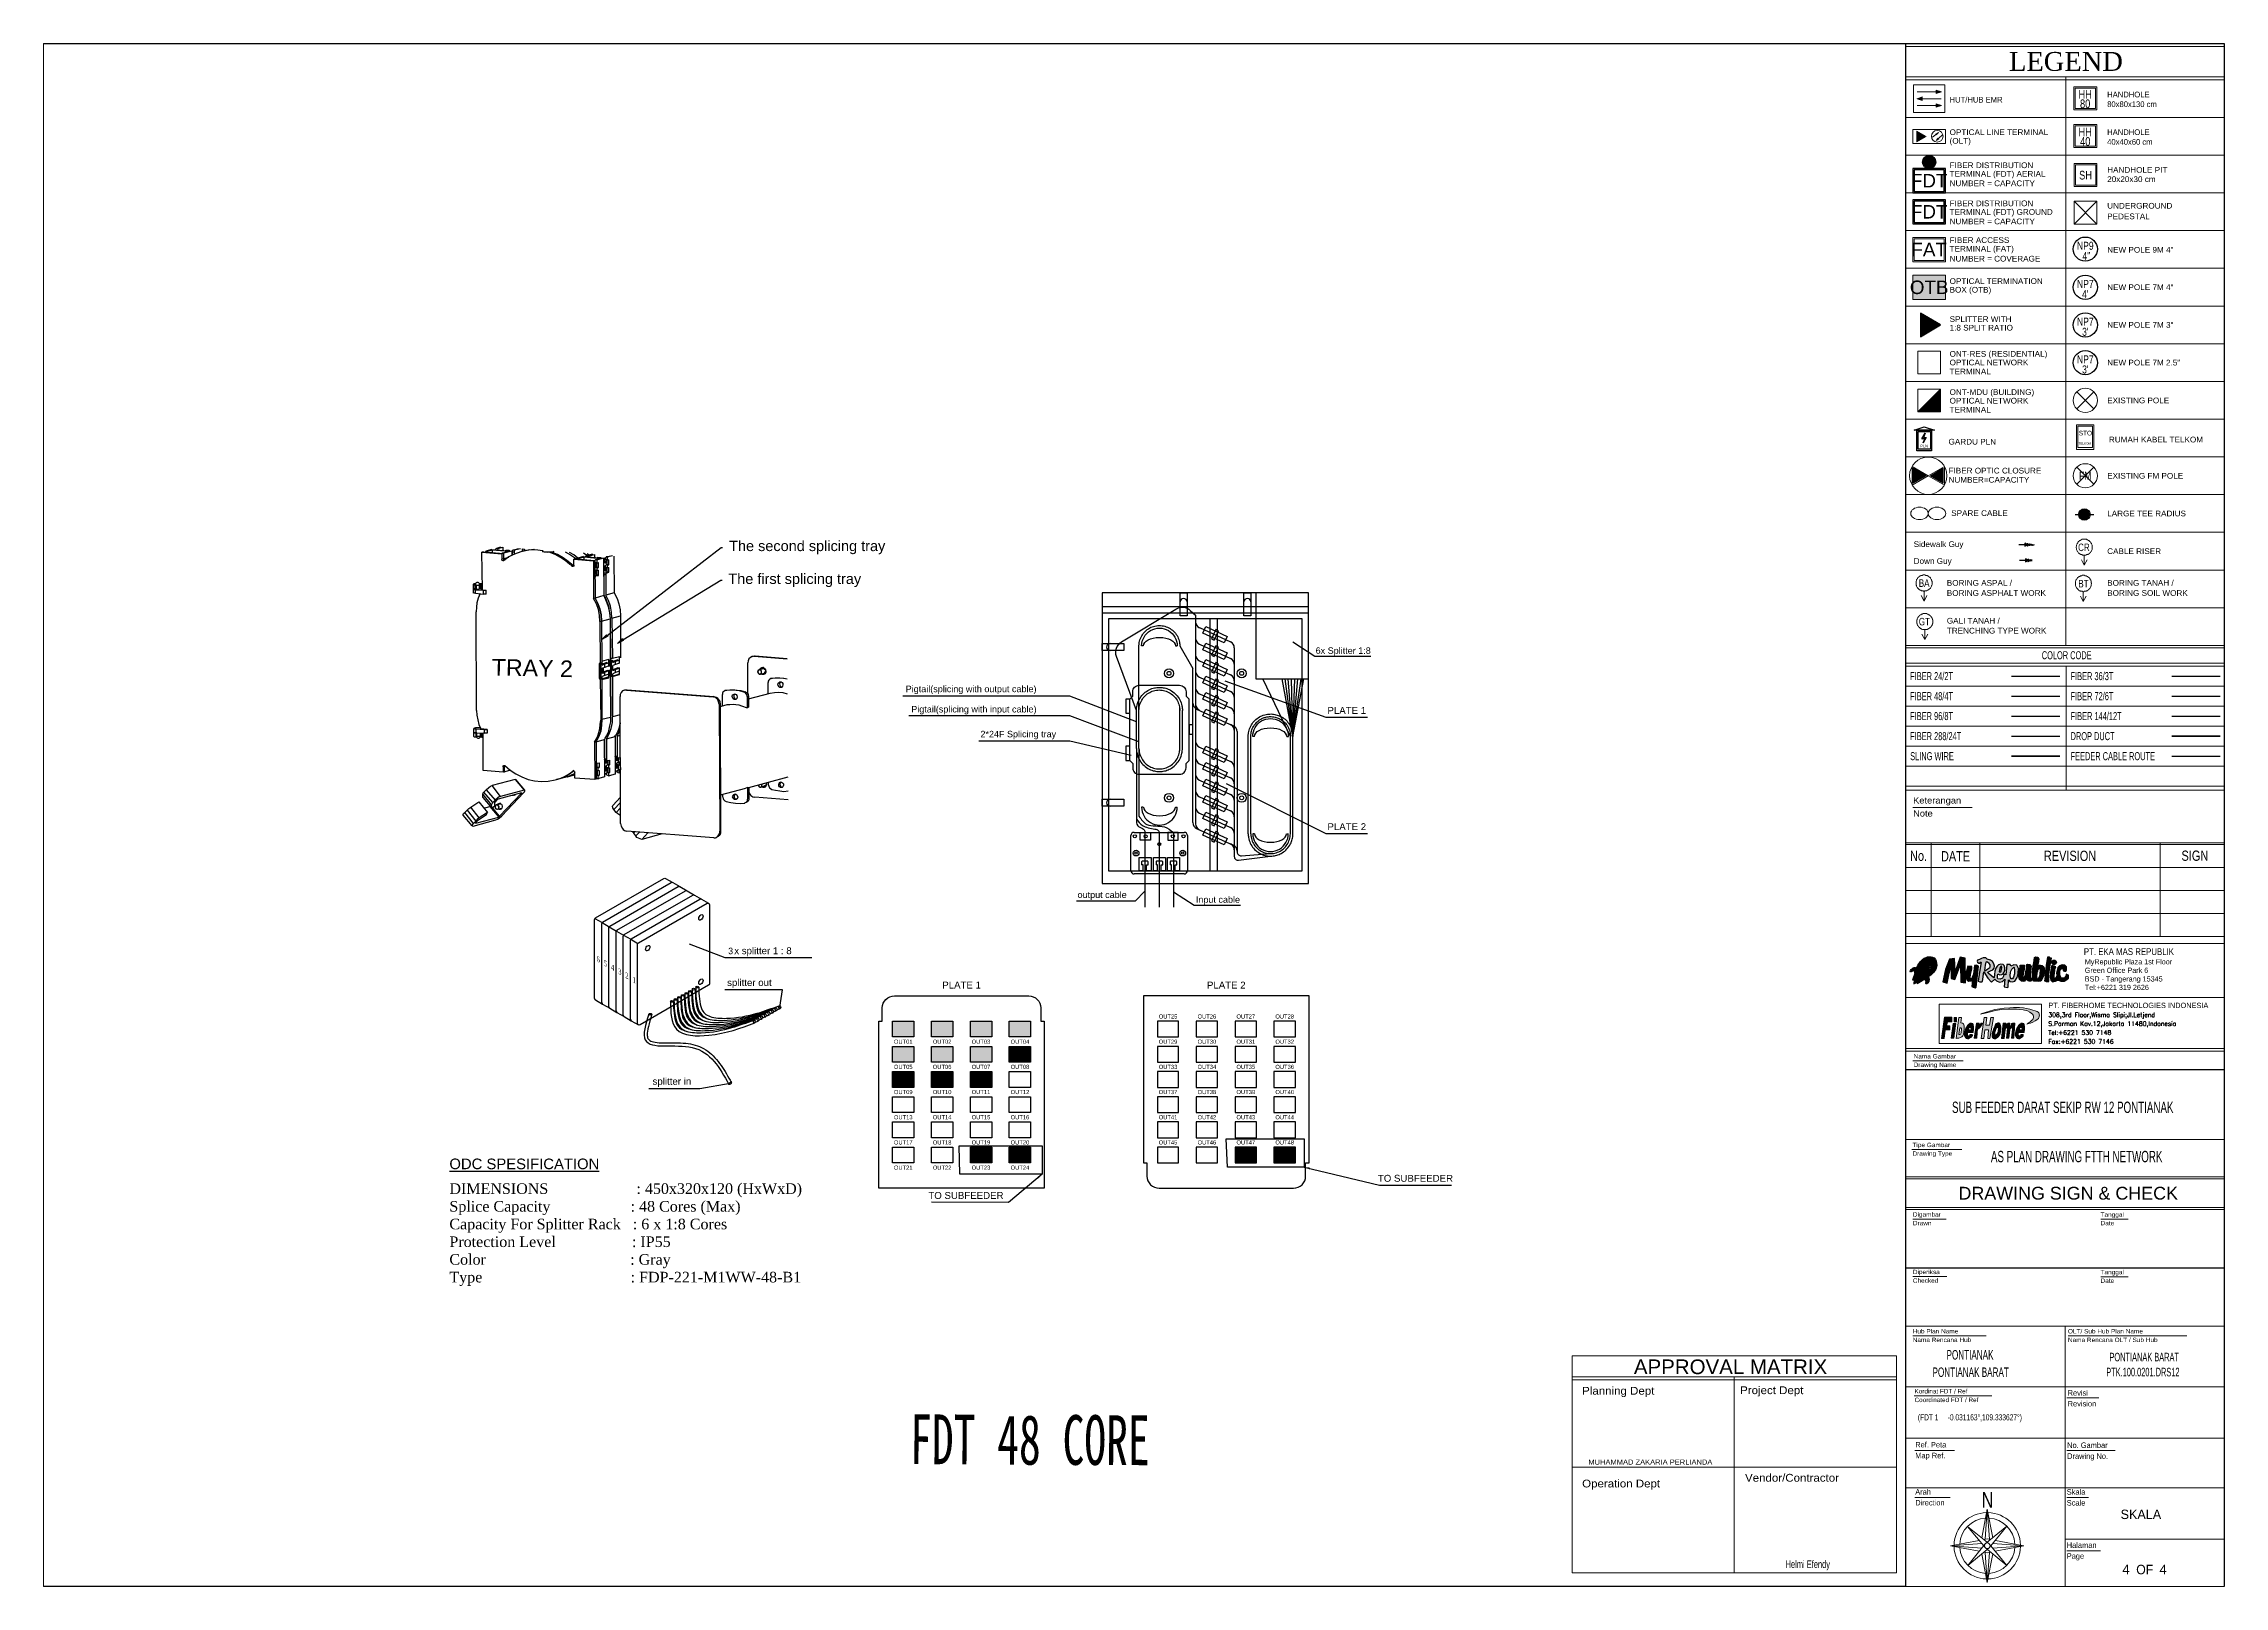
# Paper-space layout 'FDT LAYOUT' of a CAD drawing. Header units: inches. Extents: x 0 to 16.5, y 0 to 11.7.
# The model-space entities are those that its viewports show. They can reach past a viewport. Long polylines and large blocks are cut down to what shows.
import ezdxf
from ezdxf.enums import TextEntityAlignment as Align

# ---------------------------------------------------------------- set-up
doc = ezdxf.new("R2010")
doc.units = ezdxf.units.IN
doc.header["$MEASUREMENT"] = 0
doc.linetypes.add('DASHED', pattern=[19.05, 12.7, -6.35])
for name, color, linetype in [('BA', 255, 'Continuous'), ('BT', 7, 'Continuous'), ('CR', 255, 'Continuous'), ('FAT Code', 7, 'Continuous'), ('FDT', 12, 'Continuous'), ('FDT STRUCTURE', 7, 'Continuous'), ('GARDU PLN', 7, 'Continuous'), ('GT', 7, 'Continuous'), ('LARGE TEE RADIUS', 172, 'Continuous'), ('Line', 1, 'Continuous'), ('new down guy', 7, 'Continuous'), ('NEW POLE 7M 2.5INCH', 212, 'Continuous'), ('NEW POLE 7m(4 inches)', 3, 'Continuous'), ('NEW POLE 9M 4INCH', 1, 'Continuous'), ('NEW POLE HC', 4, 'Continuous'), ('new sidewalk guy', 7, 'Continuous'), ('PLN', 250, 'Continuous'), ('RUMAH KABEL TELKOM', 7, 'Continuous')]:
    doc.layers.add(name, color=color, linetype=linetype)
for name, color, linetype, lineweight in [('CLOSURE', 1, 'Continuous', 18), ('COIL', 1, 'Continuous', 18), ('DESIGN SUMMARY', 7, 'Continuous', 0), ('DROP DUCT', 170, 'DASHED', 50), ('ETIKET EMR-FH', 7, 'Continuous', 15), ('Expansion Cores', 7, 'Continuous', 13), ('EXT FM POLE', 7, 'Continuous', 18), ('EXT POLE', 1, 'Continuous', 18), ('FAT', 30, 'Continuous', 18), ('FEEDER', 7, 'Continuous', 53), ('FO 24 CORE', 3, 'Continuous', 50), ('FO 288 CORE', 30, 'Continuous', 50), ('FO 36 CORE', 232, 'Continuous', 50), ('FO 72 CORE', 34, 'Continuous', 50), ('FO 96 CORE', 1, 'Continuous', 50), ('HH PIT 20x20x30 cm', 5, 'Continuous', 18), ('HH PIT 40x40x60 cm', 5, 'Continuous', 18), ('HH PIT 80x80x130 cm', 5, 'Continuous', 18), ('HUB', 1, 'Continuous', 18), ('OLT', 1, 'Continuous', 18), ('OTB', 5, 'Continuous', 18), ('PEDESTAL', 3, 'Continuous', 18), ('SLING WIRE', 4, 'Continuous', 50), ('SPLITER', 5, 'Continuous', 18), ('TELKOM', 5, 'Continuous', 0), ('TITLE BLOCK', 7, 'Continuous', 18)]:
    doc.layers.add(name, color=color, linetype=linetype, lineweight=lineweight)
doc.layers.add('FO 144 CORE', color=7, linetype='Continuous', lineweight=50, true_color=0xa0e000)
doc.layers.add('FO 48 CORE', color=7, linetype='Continuous', lineweight=50, true_color=0x8000a0)
doc.styles.add('Annotative', font='arial.ttf')
doc.styles.add('FS', font='SimSun.ttf', dxfattribs={"width": 0.7})
doc.styles.add('Judul', font='romantic.ttf', dxfattribs={"width": 0.8, "height": 2.5})
doc.styles.add('MANNO', font='ROMANS', dxfattribs={"height": 1.8})
doc.styles.add('MANTP', font='ROMANS', dxfattribs={"height": 1.4})
doc.styles.add('Simplex', font='simplex.shx', dxfattribs={"height": 2})
doc.styles.get("Standard").update_dxf_attribs({"font": 'arial.ttf'})
doc.styles.add('Times-Roman', font='times.ttf')
doc.styles.add('Title Block 2', font='dgn001.shx')
doc.styles.add('Title Block 3', font='dgn003.shx')
doc.styles.add('Title Block v21 - Default$0$Standard', font='arial.ttf')
doc.styles.add('Title Block v21 - Default$0$Styledgn001', font='dgn001.shx')
doc.styles.add('Title Block v21 - Default$0$Styledgn003', font='dgn003.shx')
doc.dimstyles.get("Standard").update_dxf_attribs({"dimtxt": 0.18, "dimasz": 0.18, "dimexe": 0.18, "dimexo": 0.0625, "dimgap": 0.09, "dimtad": 0, "dimtih": 1, "dimtoh": 1, "dimdec": 4, "dimzin": 0, "dimdsep": 46, "dimtxsty": 'Standard', "dimcen": 0.09, "dimadec": 0, "dimazin": 0, "dimtfac": 1, "dimtdec": 4, "dimtofl": 0, "dimtmove": 0, "dimatfit": 3, "dimfxl": 1, "dimtolj": 1, "dimtzin": 0, "dimarcsym": 0})

# ---------------------------------------------------------------- blocks, each defined once
blk = doc.blocks.new('GT1')
at = {"layer": 'TITLE BLOCK', "color": 7, "linetype": 'Continuous', "lineweight": 0}
for p, q in [((710893.5, 9312484.1), (710891.3, 9312488.3)), ((710893.5, 9312491.8), (710893.5, 9312484.1)), ((710893.5, 9312484.1), (710895.8, 9312488.3))]:
    blk.add_line(p, q, dxfattribs=at)
at = {"layer": 'TITLE BLOCK', "color": 7, "linetype": 'Continuous', "lineweight": 0, "flags": 128}
blk.add_lwpolyline([(710899.9, 9312498.2), (710899.9, 9312498.7), (710899.8, 9312498.7), (710899.8, 9312499.1), (710899.8, 9312499.6), (710899.6, 9312499.6), (710899.6, 9312500), (710899.5, 9312500.5), (710899.3, 9312500.5), (710899.2, 9312500.9), (710899.1, 9312501.4), (710899, 9312501.4), (710898.8, 9312501.8), (710898.6, 9312501.8), (710898.4, 9312502.3), (710898.2, 9312502.3), (710898, 9312502.7), (710897.8, 9312502.7), (710897.5, 9312503.2), (710897.3, 9312503.2), (710897, 9312503.6), (710896.8, 9312503.6), (710896.5, 9312503.6), (710896.2, 9312504.1), (710895.9, 9312504.1), (710895.7, 9312504.1), (710895.4, 9312504.1), (710895, 9312504.5), (710894.8, 9312504.5), (710894.4, 9312504.5), (710894.1, 9312504.5), (710893.8, 9312504.5), (710893.5, 9312504.5), (710893.2, 9312504.5), (710892.9, 9312504.5), (710892.6, 9312504.5), (710892.2, 9312504.5), (710892, 9312504.5), (710891.7, 9312504.1), (710891.3, 9312504.1), (710891.1, 9312504.1), (710890.8, 9312504.1), (710890.5, 9312503.6), (710890.2, 9312503.6), (710890, 9312503.6), (710889.7, 9312503.2), (710889.5, 9312503.2), (710889.2, 9312502.7), (710889, 9312502.7), (710888.8, 9312502.3), (710888.6, 9312502.3), (710888.4, 9312501.8), (710888.2, 9312501.8), (710888.1, 9312501.4), (710887.9, 9312501.4), (710887.7, 9312500.9), (710887.6, 9312500.5), (710887.5, 9312500.5), (710887.5, 9312500), (710887.4, 9312499.6), (710887.3, 9312499.6), (710887.2, 9312499.1), (710887.2, 9312498.7), (710887.2, 9312498.7), (710887.2, 9312498.2), (710887.2, 9312497.8), (710887.2, 9312497.8), (710887.2, 9312497.3), (710887.3, 9312496.8), (710887.4, 9312496.8), (710887.5, 9312496.3), (710887.5, 9312495.9), (710887.6, 9312495.9), (710887.7, 9312495.5), (710887.9, 9312495), (710888.1, 9312495), (710888.2, 9312494.6), (710888.4, 9312494.6), (710888.6, 9312494.1), (710888.8, 9312494.1), (710889, 9312493.6), (710889.2, 9312493.6), (710889.5, 9312493.2), (710889.7, 9312493.2), (710890, 9312492.7), (710890.2, 9312492.7), (710890.5, 9312492.7), (710890.8, 9312492.3), (710891.1, 9312492.3), (710891.3, 9312492.3), (710891.7, 9312491.9), (710892, 9312491.9), (710892.2, 9312491.9), (710892.6, 9312491.9), (710892.9, 9312491.9), (710893.2, 9312491.9), (710893.5, 9312491.9), (710893.8, 9312491.9), (710894.1, 9312491.9), (710894.4, 9312491.9), (710894.8, 9312491.9), (710895, 9312491.9), (710895.4, 9312491.9), (710895.7, 9312492.3), (710895.9, 9312492.3), (710896.2, 9312492.3), (710896.5, 9312492.7), (710896.8, 9312492.7), (710897, 9312492.7), (710897.3, 9312493.2), (710897.5, 9312493.2), (710897.8, 9312493.6), (710898, 9312493.6), (710898.2, 9312494.1), (710898.4, 9312494.1), (710898.6, 9312494.6), (710898.8, 9312494.6), (710899, 9312495), (710899.1, 9312495), (710899.2, 9312495.5), (710899.3, 9312495.9), (710899.5, 9312495.9), (710899.6, 9312496.3), (710899.6, 9312496.8), (710899.8, 9312496.8), (710899.8, 9312497.3), (710899.8, 9312497.8), (710899.9, 9312497.8), (710899.9, 9312498.2)], dxfattribs=at)
at = {"layer": 'TITLE BLOCK', "color": 7, "linetype": 'Continuous', "lineweight": 0, "style": 'Title Block v21 - Default$0$Styledgn003', "width": 0.799069}
blk.add_text('GT', height=5.93, dxfattribs=at).set_placement((710893.2, 9312495.2), align=Align.CENTER)
blk = doc.blocks.new('10MGUY')
h = blk.add_hatch(color=256)
h.dxf.hatch_style = 1
h.paths.add_polyline_path([(-5, 0), (-5, 0), (-5, 1.3), (-7.2, 0), (-7.2, 0), (-5, -1.3)])
at = {"color": 5}
for p, q in [((-5, 1.3), (-7.2, 0)), ((-5, 1.3), (-7.2, 0)), ((-7.2, -1.3), (-7.2, 1.2)), ((-7.2, -1.3), (-7.2, 1.2)), ((-5, -1.3), (-5, 1.3)), ((-5, -1.3), (-5, 1.3)), ((-5, 0), (0, 0)), ((-7.2, 0), (-5, -1.3))]:
    blk.add_line(p, q, dxfattribs=at)
at = {"const_width": 0.5}
for points in [[(0, 0), (-5, 0), (-5, 1.3), (-7.2, 0), (-5, -1.3), (-5, 0)], [(-7.2, -1.3), (-7.2, 1.6)]]:
    blk.add_lwpolyline(points, dxfattribs=at)
at = {"color": 8, "style": 'MANTP'}
blk.add_attdef('TYPE', text='', height=1.4, rotation=0.0531, dxfattribs=at).set_placement((-8.1, 0), align=Align.MIDDLE_RIGHT)
at = {"style": 'MANNO'}
blk.add_attdef('SIZE', text='', height=1.8, rotation=0.0531, dxfattribs=at).set_placement((-2.7, 1.8), align=Align.CENTER)
blk = doc.blocks.new('Title Block v21 - Default$0$AnonymousCell6')
at = {"layer": 'TITLE BLOCK', "linetype": 'Continuous', "style": 'Title Block v21 - Default$0$Styledgn001', "width": 0.974358}
for s, p in [('Kordinat FDT / Ref', (-22.8, 1.2)), ('Coordinated FDT / Ref', (-22.8, -3.8))]:
    blk.add_text(s, height=2.591, dxfattribs=at).set_placement(p)
blk = doc.blocks.new('Title Block v21 - Default$0$AnonymousCell12')
at = {"layer": 'TITLE BLOCK', "flags": 128}
for points in [[(-3.2, -2.6), (0, 14), (3.2, -2.6)], [(-1.3, -3.4), (0, 14), (1.3, -3.4)], [(-1.1, -8.4), (-11.4, 4), (1.1, -6.1)], [(-1.2, -6.1), (11.3, 4.1), (1.1, -8.4)], [(-4.7, -4.1), (-21.2, -7.3), (-4.7, -10.4)], [(-3.2, -5.9), (-21.2, -7.2), (-3.2, -8.6)], [(-1.2, -6.1), (-11.3, -18.6), (1.1, -8.4)], [(3.2, -11.9), (0, -28.5), (-3.2, -11.9)], [(0, -3.2), (-2, -3.6)], [(-2, -10.9), (0, -11.3)], [(1.3, -11.1), (0, -28.5), (-1.3, -11.1)], [(-1.1, -8.4), (11.3, -18.6), (1.1, -6.1)], [(0, -3.2), (2, -3.6)], [(2, -10.9), (0, -11.3)], [(3.2, -5.9), (21.2, -7.3), (3.2, -8.6)], [(4.7, -4.1), (21.2, -7.3), (4.6, -10.4)]]:
    blk.add_lwpolyline(points, dxfattribs=at)
at = {"layer": 'TITLE BLOCK'}
blk.add_circle((0, -7.2), 1.61, dxfattribs=at)
for radius, start, end in [(19.2, 91.1501, 178.8674), (16, 93.6044, 176.4133), (19.2, 1.1326, 88.8492), (16, 3.5867, 86.3933), (19.2, 181.1759, 268.8417), (16, 183.6304, 266.3873), (19.2, 271.1583, 358.8241), (16, 273.6127, 356.3696)]:
    blk.add_arc((0, -7.2), radius, start, end, dxfattribs=at)
at = {"layer": 'TITLE BLOCK', "style": 'Title Block v21 - Default$0$Standard', "width": 0.742081}
blk.add_text('N', height=9.14, rotation=0.0009, dxfattribs=at).set_placement((-3.3, 23.9), align=Align.TOP_LEFT)
blk = doc.blocks.new('rocket')
at = {"true_color": 0x800080}
h = blk.add_hatch(color=216, dxfattribs=at)
h.paths.add_polyline_path([(3332, 993), (3330, 981), (3339, 968), (3350, 954), (3358, 945), (3366, 933), (3361, 925), (3358, 915), (3361, 905), (3372, 904), (3381, 909), (3390, 914), (3396, 918), (3421, 900), (3442, 891), (3449, 893), (3456, 900), (3466, 899), (3476, 889), (3481, 875), (3481, 864), (3478, 853), (3479, 843), (3483, 840), (3493, 839), (3500, 845), (3517, 869), (3523, 896), (3521, 919), (3515, 931), (3518, 936), (3546, 955), (3583, 991), (3614, 1037), (3624, 1080), (3593, 1090), (3562, 1106), (3529, 1136), (3506, 1159), (3494, 1180), (3488, 1196), (3483, 1194), (3458, 1183), (3434, 1167), (3407, 1141), (3387, 1113), (3371, 1090), (3364, 1073), (3357, 1058), (3353, 1054), (3347, 1054), (3337, 1058), (3322, 1057), (3309, 1053), (3297, 1044), (3280, 1029), (3270, 1016), (3267, 1007), (3268, 1002), (3272, 997), (3279, 998), (3291, 1005), (3298, 1010), (3307, 1012), (3320, 1009), (3331, 1000)])
h.paths.add_polyline_path([(3433, 1058, -1), (3544, 1058, -1)], flags=16)
h.paths.add_polyline_path([(3449, 1058, -1), (3528, 1058, -1)], flags=0)
edge = h.paths.add_edge_path(flags=0)
edge.add_ellipse((3488, 1037), major_axis=(26.8, 0), ratio=0.4994, start_angle=0, end_angle=360)
for color, points in [(252, [(3562, 1106), (3593, 1090), (3624, 1080), (3625, 1083), (3624, 1091), (3597, 1100), (3568, 1115), (3536, 1144), (3515, 1165), (3504, 1184), (3499, 1199), (3488, 1196), (3494, 1180), (3506, 1159), (3529, 1136)]), (40, [(3363, 860), (3363, 841), (3430, 881), (3416, 883), (3407, 889), (3382, 874), (3382, 890), (3337, 869), (3341, 918), (3330, 916), (3341, 948), (3327, 964), (3301, 890), (3320, 894), (3315, 838)]), (252, [(3416, 883), (3430, 881), (3442, 891), (3421, 900), (3396, 918), (3390, 914), (3381, 909), (3372, 904), (3361, 905), (3358, 915), (3361, 925), (3366, 933), (3358, 945), (3350, 954), (3339, 968), (3330, 981), (3327, 964), (3354, 934), (3351, 919), (3354, 904), (3363, 899), (3380, 901), (3387, 904)]), (2, [(3354, 904), (3351, 919), (3354, 934), (3341, 948), (3330, 916), (3341, 918), (3337, 869), (3382, 890), (3382, 874), (3407, 889), (3387, 904), (3380, 901), (3363, 899)])]:
    blk.add_hatch(color=color).paths.add_polyline_path(points)
h = blk.add_hatch(color=253)
h.paths.add_polyline_path([(3568, 1115), (3597, 1100), (3624, 1091), (3624, 1115), (3618, 1145), (3609, 1166), (3589, 1187), (3567, 1198), (3549, 1201), (3522, 1202), (3501, 1200), (3499, 1199), (3504, 1184), (3515, 1165), (3536, 1144)])
edge = h.paths.add_edge_path(flags=16)
edge.add_ellipse((3544, 1184), major_axis=(13.4, 0), ratio=0.4994, start_angle=0, end_angle=360)
h = blk.add_hatch(color=253)
h.set_gradient(color1=(173, 173, 173), one_color=1, tint=1, name='CYLINDER')
edge = h.paths.add_edge_path()
edge.add_ellipse((3544, 1184), major_axis=(13.4, 0), ratio=0.4994, start_angle=0, end_angle=360)
h = blk.add_hatch(color=140)
h.paths.add_polyline_path([(3449, 1058, 1), (3528, 1058, 1)])
edge = h.paths.add_edge_path(flags=16)
edge.add_ellipse((3488, 1037), major_axis=(26.8, 0), ratio=0.4994, start_angle=0, end_angle=360)
h = blk.add_hatch(color=4)
edge = h.paths.add_edge_path()
edge.add_ellipse((3488, 1037), major_axis=(26.8, 0), ratio=0.4994, start_angle=0, end_angle=360)
at = {"color": 216, "true_color": 0x800080}
blk.add_lwpolyline([(3267, 1007), (3270, 1016), (3280, 1029), (3297, 1044), (3309, 1053), (3322, 1057), (3337, 1058), (3347, 1054), (3353, 1054), (3357, 1058), (3364, 1073), (3371, 1090), (3387, 1113), (3407, 1141), (3434, 1167), (3458, 1183), (3483, 1194), (3501, 1200), (3522, 1202), (3549, 1201), (3567, 1198), (3589, 1187), (3609, 1166), (3618, 1145), (3624, 1115), (3625, 1083), (3614, 1037), (3583, 991), (3546, 955), (3518, 936), (3515, 931), (3521, 919), (3523, 896), (3517, 869), (3500, 845), (3493, 839), (3483, 840), (3479, 843), (3478, 853), (3481, 864), (3481, 875), (3476, 889), (3466, 899), (3456, 900), (3449, 893), (3442, 891), (3421, 900), (3396, 918), (3390, 914), (3381, 909), (3372, 904), (3361, 905), (3358, 915), (3361, 925), (3366, 933), (3358, 945), (3350, 954), (3339, 968), (3330, 981), (3332, 993), (3331, 1000), (3320, 1009), (3307, 1012), (3298, 1010), (3291, 1005), (3279, 998), (3272, 997), (3268, 1002)], close=True, dxfattribs=at)
for points in [[(3488, 1196), (3494, 1180), (3506, 1159), (3529, 1136), (3562, 1106), (3593, 1090), (3624, 1080)], [(3499, 1199), (3504, 1184), (3515, 1165), (3536, 1144), (3568, 1115), (3597, 1100), (3624, 1091)]]:
    blk.add_lwpolyline(points)
at = {"color": 40}
blk.add_lwpolyline([(3327, 964), (3301, 890), (3320, 894), (3315, 838), (3363, 860), (3363, 841), (3430, 881)], dxfattribs=at)
at = {"color": 252}
blk.add_lwpolyline([(3330, 981), (3327, 964), (3354, 934), (3351, 919), (3354, 904), (3363, 899), (3380, 901), (3387, 904), (3416, 883), (3430, 881), (3442, 891)], dxfattribs=at)
at = {"color": 2}
blk.add_lwpolyline([(3341, 948), (3330, 916), (3341, 918), (3337, 869), (3382, 890), (3382, 874), (3407, 889)], dxfattribs=at)
for radius in [55.5, 39.4]:
    blk.add_circle((3489, 1058), radius)
for centre, major_axis in [((3544, 1184), (13.4, 0)), ((3488, 1037), (26.8, 0))]:
    blk.add_ellipse(centre, major_axis=major_axis, ratio=0.4994)
blk = doc.blocks.new('MyRepublic')
at = {"true_color": 0x800080}
for points in [[(3995, 1025), (3989, 1180), (3930, 1175), (3880, 1049), (3850, 899), (3901, 885), (3924, 1003), (3944, 1081), (3949, 1083), (3950, 940), (3994, 928), (4063, 1110), (4064, 898), (4121, 889), (4117, 1186), (4059, 1198)], [(4203, 951), (4192, 937), (4178, 942), (4181, 996), (4197, 1056), (4199, 1086), (4149, 1087), (4131, 1014), (4130, 943), (4140, 919), (4160, 907), (4188, 911), (4207, 924), (4198, 842), (4215, 834), (4238, 829), (4248, 837), (4278, 1089), (4252, 1099), (4230, 1098), (4216, 993)], [(5077, 934), (5073, 914), (5094, 904), (5124, 903), (5124, 988), (5136, 1082), (5154, 1160), (5158, 1187), (5136, 1185), (5132, 1196), (5110, 1196), (5094, 1097), (5084, 1010)], [(5189, 949), (5189, 973), (5192, 1004), (5197, 1036), (5197, 1056), (5206, 1068), (5210, 1079), (5203, 1081), (5189, 1088), (5165, 1097), (5157, 1090), (5147, 1018), (5142, 951), (5149, 921), (5168, 902), (5205, 907), (5228, 919), (5240, 921), (5269, 909), (5311, 909), (5330, 921), (5362, 946), (5362, 970), (5360, 982), (5346, 985), (5334, 992), (5329, 967), (5314, 949), (5285, 944), (5272, 947), (5266, 961), (5258, 983), (5258, 1005), (5258, 1025), (5263, 1041), (5269, 1053), (5277, 1058), (5294, 1062), (5299, 1056), (5298, 1044), (5300, 1034), (5313, 1030), (5331, 1030), (5336, 1041), (5337, 1060), (5337, 1081), (5319, 1101), (5287, 1103), (5252, 1093), (5233, 1072), (5226, 1040), (5217, 1009), (5221, 979), (5218, 959), (5211, 947), (5192, 942)], [(5216, 1135, 1), (5161, 1135, 1)]]:
    blk.add_hatch(color=216, dxfattribs=at).paths.add_polyline_path(points)
h = blk.add_hatch(color=216, dxfattribs=at)
h.paths.add_polyline_path([(4392, 944), (4436, 895), (4476, 932), (4496, 913), (4532, 895), (4568, 906), (4597, 934), (4588, 841), (4624, 830), (4634, 834), (4640, 923), (4657, 905), (4685, 901), (4715, 909), (4745, 953), (4756, 1002), (4758, 1060), (4739, 1099), (4704, 1106), (4666, 1088), (4661, 1109), (4618, 1108), (4608, 985), (4601, 989), (4583, 988), (4578, 969), (4566, 944), (4537, 931), (4511, 935), (4506, 945), (4506, 971), (4512, 993), (4520, 994), (4533, 985), (4560, 987), (4575, 998), (4587, 1017), (4595, 1041), (4594, 1069), (4589, 1095), (4573, 1109), (4548, 1111), (4520, 1106), (4501, 1088), (4487, 1065), (4476, 1030), (4469, 988), (4468, 952), (4462, 950), (4437, 970), (4395, 1004), (4390, 1017), (4424, 1031), (4452, 1046), (4467, 1063), (4471, 1089), (4464, 1116), (4448, 1144), (4424, 1159), (4384, 1175), (4368, 1189), (4336, 1188), (4315, 1181), (4290, 1170), (4264, 1159), (4261, 1148), (4267, 1135), (4283, 1125), (4294, 1123), (4305, 1139), (4311, 1134), (4288, 1016), (4275, 907), (4293, 901), (4318, 901), (4327, 905), (4341, 1022)])
h.paths.add_polyline_path([(4362, 1038), (4349, 1037), (4358, 1099), (4366, 1137), (4373, 1139), (4385, 1136), (4405, 1119), (4419, 1104), (4419, 1081), (4415, 1071), (4392, 1056)], flags=16)
h.paths.add_polyline_path([(4528, 1025), (4529, 1039), (4533, 1062), (4544, 1081), (4551, 1087), (4555, 1087), (4558, 1071), (4556, 1053), (4551, 1034), (4545, 1020), (4534, 1016), (4530, 1020)], flags=16)
h.paths.add_polyline_path([(4660, 977), (4665, 1014), (4669, 1030), (4681, 1054), (4703, 1078), (4709, 1072), (4711, 1040), (4711, 995), (4699, 956), (4687, 937), (4671, 937), (4663, 948)], flags=16)
h = blk.add_hatch(color=216, dxfattribs=at)
h.paths.add_polyline_path([(4901, 986), (4903, 1021), (4907, 1058), (4913, 1087), (4909, 1097), (4896, 1107), (4874, 1111), (4861, 1109), (4860, 1091), (4855, 1057), (4847, 1025), (4842, 988), (4832, 958), (4826, 947), (4819, 944), (4812, 947), (4811, 963), (4814, 1001), (4828, 1052), (4832, 1102), (4786, 1100), (4781, 1099), (4780, 1079), (4776, 1055), (4771, 1025), (4768, 996), (4764, 966), (4766, 943), (4773, 929), (4786, 915), (4796, 907), (4816, 905), (4834, 908), (4845, 916), (4849, 925), (4855, 939), (4861, 949), (4868, 948), (4870, 942), (4870, 922), (4875, 912), (4890, 908), (4909, 907), (4915, 916), (4935, 920), (4945, 910), (4969, 907), (5000, 903), (5027, 910), (5046, 937), (5064, 980), (5071, 1029), (5068, 1064), (5056, 1085), (5046, 1095), (5026, 1099), (5010, 1099), (4994, 1096), (4993, 1107), (5000, 1145), (5006, 1179), (4998, 1192), (4988, 1199), (4965, 1201), (4954, 1195), (4950, 1159), (4946, 1130), (4937, 1094), (4931, 1053), (4928, 1014), (4927, 988), (4927, 954), (4918, 945), (4906, 945), (4901, 950)])
h.paths.add_polyline_path([(4982, 1010), (4987, 1029), (4990, 1042), (4996, 1049), (5004, 1058), (5010, 1060), (5020, 1059), (5023, 1042), (5021, 997), (5016, 964), (5003, 944), (4991, 937), (4981, 943), (4977, 962)], flags=16)
at = {"color": 216, "true_color": 0x800080}
for points in [[(3850, 899), (3901, 885), (3924, 1003), (3944, 1081), (3949, 1083), (3950, 940), (3994, 928), (4063, 1110), (4064, 898), (4121, 889), (4117, 1186), (4059, 1198), (3995, 1025), (3989, 1180), (3930, 1175), (3880, 1049)], [(4149, 1087), (4131, 1014), (4130, 943), (4140, 919), (4160, 907), (4188, 911), (4207, 924), (4198, 842), (4215, 834), (4238, 829), (4248, 837), (4278, 1089), (4252, 1099), (4230, 1098), (4216, 993), (4203, 951), (4192, 937), (4178, 942), (4181, 996), (4197, 1056), (4199, 1086)], [(4294, 1123), (4305, 1139), (4311, 1134), (4288, 1016), (4275, 907), (4293, 901), (4318, 901), (4327, 905), (4341, 1022), (4392, 944), (4436, 895), (4476, 932), (4496, 913), (4532, 895), (4568, 906), (4597, 934), (4588, 841), (4624, 830), (4634, 834), (4640, 923), (4657, 905), (4685, 901), (4715, 909), (4745, 953), (4756, 1002), (4758, 1060), (4739, 1099), (4704, 1106), (4666, 1088), (4661, 1109), (4618, 1108), (4608, 985), (4601, 989), (4583, 988), (4578, 969), (4566, 944), (4537, 931), (4511, 935), (4506, 945), (4506, 971), (4512, 993), (4520, 994), (4533, 985), (4560, 987), (4575, 998), (4587, 1017), (4595, 1041), (4594, 1069), (4589, 1095), (4573, 1109), (4548, 1111), (4520, 1106), (4501, 1088), (4487, 1065), (4476, 1030), (4469, 988), (4468, 952), (4462, 950), (4437, 970), (4395, 1004), (4390, 1017), (4424, 1031), (4452, 1046), (4467, 1063), (4471, 1089), (4464, 1116), (4448, 1144), (4424, 1159), (4384, 1175), (4368, 1189), (4336, 1188), (4315, 1181), (4290, 1170), (4264, 1159), (4261, 1148), (4267, 1135), (4283, 1125)], [(4366, 1137), (4358, 1099), (4349, 1037), (4362, 1038), (4392, 1056), (4415, 1071), (4419, 1081), (4419, 1104), (4405, 1119), (4385, 1136), (4373, 1139)], [(4530, 1020), (4534, 1016), (4545, 1020), (4551, 1034), (4556, 1053), (4558, 1071), (4555, 1087), (4551, 1087), (4544, 1081), (4533, 1062), (4529, 1039), (4528, 1025)], [(4669, 1030), (4681, 1054), (4703, 1078), (4709, 1072), (4711, 1040), (4711, 995), (4699, 956), (4687, 937), (4671, 937), (4663, 948), (4660, 977), (4665, 1014)], [(4786, 1100), (4832, 1102), (4828, 1052), (4814, 1001), (4811, 963), (4812, 947), (4819, 944), (4826, 947), (4832, 958), (4842, 988), (4847, 1025), (4855, 1057), (4860, 1091), (4861, 1109), (4874, 1111), (4896, 1107), (4909, 1097), (4913, 1087), (4907, 1058), (4903, 1021), (4901, 986), (4901, 950), (4906, 945), (4918, 945), (4927, 954), (4927, 988), (4928, 1014), (4931, 1053), (4937, 1094), (4946, 1130), (4950, 1159), (4954, 1195), (4965, 1201), (4988, 1199), (4998, 1192), (5006, 1179), (5000, 1145), (4993, 1107), (4994, 1096), (5010, 1099), (5026, 1099), (5046, 1095), (5056, 1085), (5068, 1064), (5071, 1029), (5064, 980), (5046, 937), (5027, 910), (5000, 903), (4969, 907), (4945, 910), (4935, 920), (4915, 916), (4909, 907), (4890, 908), (4875, 912), (4870, 922), (4870, 942), (4868, 948), (4861, 949), (4855, 939), (4849, 925), (4845, 916), (4834, 908), (4816, 905), (4796, 907), (4786, 915), (4773, 929), (4766, 943), (4764, 966), (4768, 996), (4771, 1025), (4776, 1055), (4780, 1079), (4781, 1099)], [(4982, 1010), (4977, 962), (4981, 943), (4991, 937), (5003, 944), (5016, 964), (5021, 997), (5023, 1042), (5020, 1059), (5010, 1060), (5004, 1058), (4996, 1049), (4990, 1042), (4987, 1029)], [(5073, 914), (5094, 904), (5124, 903), (5124, 988), (5136, 1082), (5154, 1160), (5158, 1187), (5136, 1185), (5132, 1196), (5110, 1196), (5094, 1097), (5084, 1010), (5077, 934)], [(5203, 1081), (5189, 1088), (5165, 1097), (5157, 1090), (5147, 1018), (5142, 951), (5149, 921), (5168, 902), (5205, 907), (5228, 919), (5240, 921), (5269, 909), (5311, 909), (5330, 921), (5362, 946), (5362, 970), (5360, 982), (5346, 985), (5334, 992), (5329, 967), (5314, 949), (5285, 944), (5272, 947), (5266, 961), (5258, 983), (5258, 1005), (5258, 1025), (5263, 1041), (5269, 1053), (5277, 1058), (5294, 1062), (5299, 1056), (5298, 1044), (5300, 1034), (5313, 1030), (5331, 1030), (5336, 1041), (5337, 1060), (5337, 1081), (5319, 1101), (5287, 1103), (5252, 1093), (5233, 1072), (5226, 1040), (5217, 1009), (5221, 979), (5218, 959), (5211, 947), (5192, 942), (5189, 949), (5189, 973), (5192, 1004), (5197, 1036), (5197, 1056), (5206, 1068), (5210, 1079)]]:
    blk.add_lwpolyline(points, close=True, dxfattribs=at)
blk.add_circle((5188, 1135), 27.5, dxfattribs=at)
at = {"xscale": 0.8927864447397837, "yscale": 0.8927864447397837, "zscale": 0.8927864447397837}
blk.add_blockref('rocket', (538, 128), dxfattribs=at)
blk = doc.blocks.new('*U91')
at = {"color": 0, "linetype": 'ByBlock', "lineweight": -2}
for p, q in [((-2.12, -2.11), (-2.12, 2.13)), ((-2.12, 2.13), (2.12, 2.13)), ((-1.88, -1.89), (-1.88, 1.89)), ((-1.88, 1.89), (1.88, 1.89)), ((1.88, 1.89), (1.88, -1.89)), ((2.12, 2.13), (2.12, -2.11)), ((2.12, -2.11), (-2.12, -2.11)), ((1.88, -1.89), (-1.88, -1.89))]:
    blk.add_line(p, q, dxfattribs=at)
at = {"color": 0, "linetype": 'ByBlock', "lineweight": -2, "style": 'Title Block 3', "width": 0.799081}
for s, p in [('HH', (-0.03, -0.06)), ('40', (-0.01, -1.82))]:
    blk.add_text(s, height=1.607, dxfattribs=at).set_placement(p, align=Align.CENTER)
blk = doc.blocks.new('*U90')
at = {"color": 0, "linetype": 'ByBlock', "lineweight": -2}
for p, q in [((-2.12, -2.11), (-2.12, 2.13)), ((-2.12, 2.13), (2.12, 2.13)), ((-1.88, -1.89), (-1.88, 1.89)), ((-1.88, 1.89), (1.88, 1.89)), ((1.88, 1.89), (1.88, -1.89)), ((2.12, 2.13), (2.12, -2.11)), ((2.12, -2.11), (-2.12, -2.11)), ((1.88, -1.89), (-1.88, -1.89))]:
    blk.add_line(p, q, dxfattribs=at)
at = {"color": 0, "linetype": 'ByBlock', "lineweight": -2, "style": 'Title Block 3', "width": 0.799081}
blk.add_text('SH', height=1.607, dxfattribs=at).set_placement((-0.01, -0.83), align=Align.CENTER)
blk = doc.blocks.new('*U49')
at = {"color": 0, "linetype": 'ByBlock', "lineweight": -2}
blk.add_circle((0, 0), 2.24, dxfattribs=at)
at = {"color": 0, "linetype": 'ByBlock', "lineweight": -2, "style": 'Title Block 3', "width": 0.799091}
for s, p in [('NP7', (0, 0.62)), ("3'", (0, -1.27))]:
    blk.add_text(s, height=1.488, dxfattribs=at).set_placement(p, align=Align.MIDDLE_CENTER)
blk = doc.blocks.new('HUT-HUB')
at = {"linetype": 'ByBlock', "lineweight": -2}
h = blk.add_hatch(dxfattribs=at)
h.set_pattern_fill('LINE', color=0, scale=0.01, angle=90)
h.set_pattern_definition([(90, (-3793.373647, -1718.336055), (-0.03175, 2e-18), [])])
h.paths.add_polyline_path([(-1.28, -0.32), (-1.28, 0.33), (-2.26, 0)])
h = blk.add_hatch(dxfattribs=at)
h.set_pattern_fill('LINE', color=0, scale=0.01, angle=90)
h.set_pattern_definition([(90, (-3793.373647, -1717.061304), (-0.03175, 2e-18), [])])
h.paths.add_polyline_path([(1.28, 0.96), (1.28, 1.6), (2.26, 1.27)])
h = blk.add_hatch(dxfattribs=at)
h.set_pattern_fill('LINE', color=0, scale=0.01, angle=90)
h.set_pattern_definition([(90, (-3793.373647, -1719.62076), (-0.03175, 2e-18), [])])
h.paths.add_polyline_path([(1.28, -1.6), (1.28, -0.95), (2.26, -1.28)])
at = {"color": 0, "linetype": 'ByBlock', "lineweight": -2}
for p, q in [((-2.23, 1.27), (1.28, 1.27)), ((2.23, 0), (-1.28, 0)), ((-2.23, -1.28), (1.28, -1.28))]:
    blk.add_line(p, q, dxfattribs=at)
at = {"color": 0, "linetype": 'ByBlock', "lineweight": -2, "flags": 128}
blk.add_lwpolyline([(-2.89, 2.57), (2.89, 2.57), (2.89, -2.57), (-2.89, -2.57), (-2.89, 2.57)], dxfattribs=at)
at = {"color": 0, "linetype": 'ByBlock', "lineweight": -2}
for points in [[(-1.28, -0.32), (-1.28, 0.33), (-2.26, 0)], [(1.28, 0.96), (1.28, 1.6), (2.26, 1.27)], [(1.28, -1.6), (1.28, -0.95), (2.26, -1.28)]]:
    blk.add_lwpolyline(points, close=True, dxfattribs=at)
blk = doc.blocks.new('OLT-SUB 2')
at = {"color": 0, "linetype": 'ByBlock', "lineweight": -2}
for p, q in [((-2.2, -2.5), (-2.2, 2.5)), ((-2, -2.3), (-2, 2.4)), ((-1.8, -2.2), (-1.8, 2.3)), ((-1.6, -2.1), (-1.6, 2.2)), ((-1.4, -2), (-1.4, 2)), ((-1.2, -1.9), (-1.2, 1.9)), ((-0.9, -1.7), (-0.9, 1.8)), ((-0.7, -1.6), (-0.7, 1.6)), ((-0.5, -1.5), (-0.5, 1.5)), ((-0.3, -1.3), (-0.3, 1.4)), ((0, -1.2), (0, 1.2)), ((0.2, -1.1), (0.2, 1.1)), ((0.5, -0.9), (0.5, 1)), ((0.7, -0.8), (0.7, 0.8)), ((1, -0.6), (1, 0.7)), ((1.2, -0.5), (1.2, 0.6)), ((1.4, -0.4), (1.4, 0.4)), ((1.6, -0.3), (1.6, 0.3)), ((1.8, -0.1), (1.8, 0.2))]:
    blk.add_line(p, q, dxfattribs=at)
at = {"color": 0, "linetype": 'ByBlock', "lineweight": -2, "flags": 128}
for points in [[(-2.7, -3.1), (-2.7, 3.1), (2.7, 0), (-2.7, -3.1)], [(-2.4, -2.6), (-2.4, 2.6), (2.1, 0), (-2.4, -2.6)], [(-2.4, -2.6), (-2.4, 2.6), (2.1, 0), (-2.4, -2.6)]]:
    blk.add_lwpolyline(points, dxfattribs=at)
blk = doc.blocks.new('OLT-SUB')
at = {"color": 0, "linetype": 'ByBlock', "lineweight": -2, "flags": 128}
for points in [[(-2.8, -0.6), (0.8, 2.2), (-0.5, 0.8), (-0.4, 1.3), (-0.9, 1.3), (0.8, 2.2)], [(2.9, 0.6), (-0.6, -2.4), (0.6, -1), (0.5, -1.5), (1, -1.5), (-0.6, -2.4)]]:
    blk.add_lwpolyline(points, dxfattribs=at)
at = {"color": 0, "linetype": 'ByBlock', "lineweight": -2}
blk.add_ellipse((0, 0), major_axis=(-3.39, 0), ratio=0.99325, dxfattribs=at)
blk = doc.blocks.new('OLT')
at = {"color": 0, "linetype": 'ByBlock', "lineweight": -2, "flags": 128}
blk.add_lwpolyline([(3.05, -1.29), (-3.04, -1.29), (-3.04, 1.29), (3.04, 1.3), (3.05, -1.29)], dxfattribs=at)
at = {"color": 0, "linetype": 'ByBlock', "lineweight": -2, "xscale": 0.3209154630485656, "yscale": 0.3209154630485656, "zscale": 0.3209154630485656}
for name, p in [('OLT-SUB 2', (-1.45, -0.01)), ('OLT-SUB', (1.49, 0.02))]:
    blk.add_blockref(name, p, dxfattribs=at)
blk = doc.blocks.new('*U84')
at = {"layer": 'SPLITER', "linetype": 'ByBlock', "lineweight": -2}
h = blk.add_hatch(color=5, dxfattribs=at)
h.dxf.hatch_style = 1
h.paths.add_polyline_path([(3.75, 0), (0, 2.17), (0, -2.17)])
h = blk.add_hatch(color=2, dxfattribs=at)
h.dxf.hatch_style = 1
h.paths.add_polyline_path([(3.75, 0), (0, 2.17), (0, -2.17)])
at = {"layer": 'SPLITER', "color": 5, "linetype": 'ByBlock', "lineweight": -2}
blk.add_lwpolyline([(3.75, 0), (0, 2.17), (0, -2.17)], close=True, dxfattribs=at)
at = {"layer": 'SPLITER', "color": 2, "linetype": 'ByBlock', "lineweight": -2}
blk.add_lwpolyline([(3.75, 0), (0, 2.17), (0, -2.17)], close=True, dxfattribs=at)
blk = doc.blocks.new('*U85')
at = {"color": 0, "linetype": 'ByBlock', "lineweight": -2}
blk.add_lwpolyline([(-2.1, -2.1), (2.1, -2.1), (2.1, 2.1), (-2.1, 2.1)], close=True, dxfattribs=at)
blk = doc.blocks.new('*U86')
at = {"linetype": 'ByBlock', "lineweight": -2}
h = blk.add_hatch(dxfattribs=at)
h.set_pattern_fill('LINE', color=0, scale=0.01, angle=90)
h.set_pattern_definition([(90, (-3776.275374, -1661.063854), (-0.03175, 2e-18), [])])
h.paths.add_polyline_path([(-2.1, -2.1), (2.1, 2.1), (2.1, -2.1)])
at = {"color": 0, "linetype": 'ByBlock', "lineweight": -2}
for points in [[(-2.1, -2.1), (2.1, -2.1), (2.1, 2.1), (-2.1, 2.1)], [(-2.1, -2.1), (2.1, 2.1), (2.1, -2.1)]]:
    blk.add_lwpolyline(points, close=True, dxfattribs=at)
blk = doc.blocks.new('*U87')
at = {"linetype": 'ByBlock', "lineweight": -2}
h = blk.add_hatch(dxfattribs=at)
h.set_pattern_fill('LINE', color=0, scale=0.01, angle=90)
h.set_pattern_definition([(90, (-3776.70859, -1646.7279), (-0.03175, 2e-18), [])])
h.paths.add_polyline_path([(-0.4, 0), (-2.8, 1.39), (-2.8, -1.39)])
h.paths.add_polyline_path([(0.4, 0), (2.8, 1.39), (2.8, -1.39)])
at = {"color": 0, "linetype": 'ByBlock', "lineweight": -2}
for points in [[(0, 0), (-3, 1.73), (-3, -1.73)], [(-0.4, 0), (-2.8, 1.39), (-2.8, -1.39)], [(0, 0), (3, 1.73), (3, -1.73)], [(0.4, 0), (2.8, 1.39), (2.8, -1.39)]]:
    blk.add_lwpolyline(points, close=True, dxfattribs=at)
blk.add_circle((0, 0), 3.46, dxfattribs=at)
at = {"color": 5}
blk.add_attdef('CLOSURE', text='', height=2.5, dxfattribs=at).set_placement((0, 0), align=Align.MIDDLE_CENTER)
blk = doc.blocks.new('SPARE')
at = {"color": 0, "linetype": 'ByBlock', "lineweight": -2}
blk.add_ellipse((-1.62, 0), major_axis=(1.62, 0), ratio=0.714286, dxfattribs=at)
at = {"color": 0, "linetype": 'ByBlock', "lineweight": -2, "extrusion": (0, 0, -1)}
blk.add_ellipse((1.62, 0), major_axis=(-1.62, 0), ratio=0.714286, dxfattribs=at)
blk = doc.blocks.new('*U88')
at = {"color": 0, "linetype": 'ByBlock', "lineweight": -2}
for p, q in [((-2.12, -2.11), (-2.12, 2.13)), ((-2.12, 2.13), (2.12, 2.13)), ((-1.88, -1.89), (-1.88, 1.89)), ((-1.88, 1.89), (1.88, 1.89)), ((1.88, 1.89), (1.88, -1.89)), ((2.12, 2.13), (2.12, -2.11)), ((2.12, -2.11), (-2.12, -2.11)), ((1.88, -1.89), (-1.88, -1.89))]:
    blk.add_line(p, q, dxfattribs=at)
at = {"color": 0, "linetype": 'ByBlock', "lineweight": -2, "style": 'Title Block 3', "width": 0.799081}
for s, p in [('HH', (-0.03, -0.06)), ('80', (-0.03, -1.81))]:
    blk.add_text(s, height=1.607, dxfattribs=at).set_placement(p, align=Align.CENTER)
blk = doc.blocks.new('*U89')
at = {"color": 0, "linetype": 'ByBlock', "lineweight": -2}
for p, q in [((-2.12, -2.11), (-2.12, 2.13)), ((-2.12, 2.13), (2.12, 2.13)), ((2.12, 2.13), (2.12, -2.11)), ((2.12, -2.11), (-2.12, -2.11))]:
    blk.add_line(p, q, dxfattribs=at)
for points in [[(-2.12, 2.13), (2.12, -2.11)], [(-2.12, -2.11), (2.12, 2.13)]]:
    blk.add_lwpolyline(points, dxfattribs=at)
blk = doc.blocks.new('*U82')
at = {"color": 0, "linetype": 'ByBlock', "lineweight": -2}
for points in [[(-1.58, 1.58), (1.58, -1.58)], [(-1.58, -1.58), (1.58, 1.58)]]:
    blk.add_lwpolyline(points, dxfattribs=at)
blk.add_circle((0, 0), 2.24, dxfattribs=at)
blk = doc.blocks.new('*U83')
at = {"color": 0, "linetype": 'ByBlock', "lineweight": -2}
for points in [[(-1.58, 1.58), (1.58, -1.58)], [(-1.58, -1.58), (1.58, 1.58)]]:
    blk.add_lwpolyline(points, dxfattribs=at)
blk.add_circle((0, 0), 2.24, dxfattribs=at)
at = {"color": 0, "linetype": 'ByBlock', "lineweight": -2, "style": 'Title Block 3', "width": 0.799091}
blk.add_text('FM', height=1.488, dxfattribs=at).set_placement((0, 0), align=Align.MIDDLE_CENTER)
blk = doc.blocks.new('Title Block v21 - Default$0$AnonymousCell14')
at = {"layer": 'TELKOM', "flags": 128}
for points in [[(-6.7, 9.4), (6.7, 9.4), (6.7, -9.4), (-6.7, -9.4), (-6.7, 9.4)], [(-5.7, 8.3), (5.6, 8.3), (5.6, -8.1), (-5.7, -8.1), (-5.7, 8.3)]]:
    blk.add_lwpolyline(points, dxfattribs=at)
at = {"layer": 'TELKOM'}
blk.add_text('STO', height=3.6, rotation=359.8649, dxfattribs=at).set_placement((-5, 4.9), align=Align.TOP_LEFT)
at = {"layer": 'TELKOM', "linetype": 'Continuous', "style": 'Title Block v21 - Default$0$Styledgn001', "width": 1.06772}
blk.add_text('TELKOM', height=1.62, dxfattribs=at).set_placement((-5.1, -5.7))
blk = doc.blocks.new('pln')
at = {"layer": 'PLN', "color": 30, "flags": 128}
for points in [[(20836.2, -954.1), (20848.1, -950), (20848.2, -950)], [(20848.1, -950), (20860.5, -954.1), (20860.6, -954.1)], [(20860.5, -954.1), (20836.2, -954.1), (20836.3, -954.1)], [(20839.7, -954.1), (20856.6, -954.1), (20857.1, -954.1)], [(20839.7, -954.1), (20856.8, -954.1), (20856.8, -978.3), (20839.7, -978.3), (20839.7, -954.1)], [(20841, -955.6), (20855.5, -955.6), (20855.5, -976.6), (20841, -976.6), (20841, -955.6)], [(20845.5, -964.3), (20849.3, -957.7), (20849.4, -957.7)], [(20845.5, -964.3), (20845.8, -964.3)], [(20848.9, -964.3), (20845.5, -964.3), (20845.8, -964.3)], [(20850.6, -962.7), (20847, -968.9), (20847, -968.9)], [(20847, -968.9), (20848.9, -964.3), (20848.9, -964.3)], [(20849.3, -957.7), (20847.3, -962.7), (20847.8, -962.7)], [(20847.3, -962.7), (20850.6, -962.7), (20850.6, -962.7)]]:
    blk.add_lwpolyline(points, dxfattribs=at)
at = {"layer": 'PLN', "color": 30, "linetype": 'Continuous', "style": 'Title Block v21 - Default$0$Styledgn001', "width": 1.06772}
blk.add_text('PLN', height=3.25, dxfattribs=at).set_placement((20843.7, -974.4))
blk = doc.blocks.new('LTR')
at = {"layer": 'LARGE TEE RADIUS', "ltscale": 10}
blk.add_hatch(color=256, dxfattribs=at).paths.add_polyline_path([(1.05, 0, 1), (-1.05, 0, 1)])
at = {"layer": 'LARGE TEE RADIUS', "linetype": 'Continuous', "ltscale": 70}
blk.add_line((-1.74, 0), (1.74, 0), dxfattribs=at)
at = {"layer": 'LARGE TEE RADIUS', "ltscale": 10}
blk.add_circle((0, 0), 1.05, dxfattribs=at)
blk = doc.blocks.new('CR')
at = {"layer": 'TITLE BLOCK', "color": 7, "linetype": 'Continuous', "lineweight": 0}
for p, q in [((710893, 9312595.4), (710890.8, 9312599.6)), ((710893, 9312603.1), (710893, 9312595.4)), ((710893, 9312595.4), (710895.2, 9312599.6))]:
    blk.add_line(p, q, dxfattribs=at)
at = {"layer": 'TITLE BLOCK', "color": 7, "linetype": 'Continuous', "lineweight": 0, "flags": 128}
blk.add_lwpolyline([(710899.3, 9312609.4), (710899.3, 9312609.8), (710899.3, 9312609.8), (710899.3, 9312610.3), (710899.2, 9312610.8), (710899.2, 9312610.8), (710899.1, 9312611.2), (710899, 9312611.7), (710898.9, 9312611.7), (710898.7, 9312612.1), (710898.6, 9312612.6), (710898.4, 9312612.6), (710898.3, 9312613), (710898.1, 9312613), (710897.9, 9312613.5), (710897.7, 9312613.9), (710897.4, 9312613.9), (710897.2, 9312613.9), (710897, 9312614.4), (710896.8, 9312614.4), (710896.5, 9312614.8), (710896.2, 9312614.8), (710896, 9312614.8), (710895.7, 9312615.3), (710895.5, 9312615.3), (710895.2, 9312615.3), (710894.8, 9312615.7), (710894.5, 9312615.7), (710894.2, 9312615.7), (710893.9, 9312615.7), (710893.6, 9312615.7), (710893.3, 9312615.7), (710893, 9312615.7), (710892.7, 9312615.7), (710892.4, 9312615.7), (710892.1, 9312615.7), (710891.8, 9312615.7), (710891.5, 9312615.7), (710891.2, 9312615.7), (710890.9, 9312615.3), (710890.6, 9312615.3), (710890.3, 9312615.3), (710890, 9312614.8), (710889.8, 9312614.8), (710889.5, 9312614.8), (710889.3, 9312614.4), (710889, 9312614.4), (710888.8, 9312613.9), (710888.5, 9312613.9), (710888.3, 9312613.9), (710888.1, 9312613.5), (710887.9, 9312613), (710887.8, 9312613), (710887.6, 9312612.6), (710887.4, 9312612.6), (710887.3, 9312612.1), (710887.1, 9312611.7), (710887.1, 9312611.7), (710886.9, 9312611.2), (710886.9, 9312610.8), (710886.8, 9312610.8), (710886.8, 9312610.3), (710886.7, 9312609.8), (710886.7, 9312609.8), (710886.6, 9312609.4), (710886.7, 9312608.9), (710886.7, 9312608.9), (710886.8, 9312608.5), (710886.8, 9312608.1), (710886.9, 9312608.1), (710886.9, 9312607.6), (710887.1, 9312607.1), (710887.1, 9312607.1), (710887.3, 9312606.7), (710887.4, 9312606.3), (710887.6, 9312606.3), (710887.8, 9312605.8), (710887.9, 9312605.8), (710888.1, 9312605.3), (710888.3, 9312605.3), (710888.5, 9312604.9), (710888.8, 9312604.9), (710889, 9312604.5), (710889.3, 9312604.5), (710889.5, 9312604), (710889.8, 9312604), (710890, 9312604), (710890.3, 9312603.6), (710890.6, 9312603.6), (710890.9, 9312603.6), (710891.2, 9312603.6), (710891.5, 9312603.2), (710891.8, 9312603.2), (710892.1, 9312603.2), (710892.4, 9312603.2), (710892.7, 9312603.2), (710893, 9312603.2), (710893.3, 9312603.2), (710893.6, 9312603.2), (710893.9, 9312603.2), (710894.2, 9312603.2), (710894.5, 9312603.2), (710894.8, 9312603.6), (710895.2, 9312603.6), (710895.5, 9312603.6), (710895.7, 9312603.6), (710896, 9312604), (710896.2, 9312604), (710896.5, 9312604), (710896.8, 9312604.5), (710897, 9312604.5), (710897.2, 9312604.9), (710897.4, 9312604.9), (710897.7, 9312605.3), (710897.9, 9312605.3), (710898.1, 9312605.8), (710898.3, 9312605.8), (710898.4, 9312606.3), (710898.6, 9312606.3), (710898.7, 9312606.7), (710898.9, 9312607.1), (710899, 9312607.1), (710899.1, 9312607.6), (710899.2, 9312608.1), (710899.2, 9312608.1), (710899.3, 9312608.5), (710899.3, 9312608.9), (710899.3, 9312608.9), (710899.3, 9312609.4)], dxfattribs=at)
at = {"layer": 'TITLE BLOCK', "color": 7, "linetype": 'Continuous', "lineweight": 0, "style": 'Title Block v21 - Default$0$Styledgn003', "width": 0.799069}
blk.add_text('CR', height=5.93, dxfattribs=at).set_placement((710892.7, 9312606.4), align=Align.CENTER)
blk = doc.blocks.new('BA')
at = {"layer": 'TITLE BLOCK', "color": 7, "linetype": 'Continuous', "lineweight": 0}
for p, q in [((710893.2, 9312559.4), (710891, 9312563.7)), ((710893.2, 9312567.3), (710893.2, 9312559.4)), ((710893.2, 9312559.4), (710895.5, 9312563.7))]:
    blk.add_line(p, q, dxfattribs=at)
at = {"layer": 'TITLE BLOCK', "color": 7, "linetype": 'Continuous', "lineweight": 0, "flags": 128}
blk.add_lwpolyline([(710899.6, 9312573.8), (710899.6, 9312573.8), (710899.5, 9312574.2), (710899.5, 9312574.7), (710899.5, 9312574.7), (710899.4, 9312575.2), (710899.3, 9312575.6), (710899.2, 9312575.6), (710899.1, 9312576.1), (710899, 9312576.5), (710898.8, 9312576.5), (710898.7, 9312577), (710898.6, 9312577), (710898.3, 9312577.4), (710898.2, 9312577.9), (710898, 9312577.9), (710897.7, 9312578.3), (710897.5, 9312578.3), (710897.2, 9312578.3), (710897, 9312578.8), (710896.8, 9312578.8), (710896.5, 9312579.2), (710896.2, 9312579.2), (710896, 9312579.2), (710895.7, 9312579.6), (710895.4, 9312579.6), (710895.1, 9312579.6), (710894.8, 9312579.6), (710894.5, 9312579.6), (710894.2, 9312580.1), (710893.9, 9312580.1), (710893.5, 9312580.1), (710893.2, 9312580.1), (710892.9, 9312580.1), (710892.6, 9312580.1), (710892.3, 9312580.1), (710892, 9312579.6), (710891.7, 9312579.6), (710891.3, 9312579.6), (710891.1, 9312579.6), (710890.8, 9312579.6), (710890.6, 9312579.2), (710890.3, 9312579.2), (710889.9, 9312579.2), (710889.7, 9312578.8), (710889.5, 9312578.8), (710889.2, 9312578.3), (710889, 9312578.3), (710888.7, 9312578.3), (710888.5, 9312577.9), (710888.3, 9312577.9), (710888.1, 9312577.4), (710888, 9312577), (710887.8, 9312577), (710887.6, 9312576.5), (710887.4, 9312576.5), (710887.3, 9312576.1), (710887.3, 9312575.6), (710887.2, 9312575.6), (710887.1, 9312575.2), (710887, 9312574.7), (710886.9, 9312574.7), (710886.9, 9312574.2), (710886.9, 9312573.8), (710886.9, 9312573.8), (710886.9, 9312573.3), (710886.9, 9312572.9), (710886.9, 9312572.5), (710887, 9312572.5), (710887.1, 9312572), (710887.2, 9312571.6), (710887.3, 9312571.6), (710887.3, 9312571.1), (710887.4, 9312571.1), (710887.6, 9312570.6), (710887.8, 9312570.2), (710888, 9312570.2), (710888.1, 9312569.7), (710888.3, 9312569.7), (710888.5, 9312569.3), (710888.7, 9312569.3), (710889, 9312568.8), (710889.2, 9312568.8), (710889.5, 9312568.4), (710889.7, 9312568.4), (710889.9, 9312568), (710890.3, 9312568), (710890.6, 9312568), (710890.8, 9312568), (710891.1, 9312567.5), (710891.3, 9312567.5), (710891.7, 9312567.5), (710892, 9312567.5), (710892.3, 9312567.5), (710892.6, 9312567.5), (710892.9, 9312567.1), (710893.2, 9312567.1), (710893.5, 9312567.1), (710893.9, 9312567.5), (710894.2, 9312567.5), (710894.5, 9312567.5), (710894.8, 9312567.5), (710895.1, 9312567.5), (710895.4, 9312567.5), (710895.7, 9312568), (710896, 9312568), (710896.2, 9312568), (710896.5, 9312568), (710896.8, 9312568.4), (710897, 9312568.4), (710897.2, 9312568.8), (710897.5, 9312568.8), (710897.7, 9312569.3), (710898, 9312569.3), (710898.2, 9312569.7), (710898.3, 9312569.7), (710898.6, 9312570.2), (710898.7, 9312570.2), (710898.8, 9312570.6), (710899, 9312571.1), (710899.1, 9312571.1), (710899.2, 9312571.6), (710899.3, 9312571.6), (710899.4, 9312572), (710899.5, 9312572.5), (710899.5, 9312572.5), (710899.5, 9312572.9), (710899.6, 9312573.3), (710899.6, 9312573.8)], dxfattribs=at)
at = {"layer": 'TITLE BLOCK', "color": 7, "linetype": 'Continuous', "lineweight": 0, "style": 'Title Block v21 - Default$0$Styledgn003', "width": 0.799069}
blk.add_text('BA', height=5.93, dxfattribs=at).set_placement((710893.3, 9312570.6), align=Align.CENTER)
blk = doc.blocks.new('GT')
at = {"layer": 'TITLE BLOCK', "color": 7, "linetype": 'Continuous', "lineweight": 0}
for p, q in [((710893.2, 9312530), (710893.2, 9312522.2)), ((710893.2, 9312522.2), (710891, 9312526.5)), ((710893.2, 9312522.2), (710895.5, 9312526.5))]:
    blk.add_line(p, q, dxfattribs=at)
at = {"layer": 'TITLE BLOCK', "color": 7, "linetype": 'Continuous', "lineweight": 0, "flags": 128}
blk.add_lwpolyline([(710899.6, 9312536.5), (710899.6, 9312536.5), (710899.5, 9312537), (710899.5, 9312537.4), (710899.5, 9312537.4), (710899.4, 9312537.9), (710899.3, 9312538.4), (710899.2, 9312538.4), (710899.1, 9312538.8), (710899, 9312539.2), (710898.8, 9312539.2), (710898.7, 9312539.7), (710898.6, 9312539.7), (710898.3, 9312540.1), (710898.2, 9312540.6), (710898, 9312540.6), (710897.7, 9312541), (710897.5, 9312541), (710897.2, 9312541), (710897, 9312541.5), (710896.8, 9312541.5), (710896.5, 9312541.9), (710896.2, 9312541.9), (710896, 9312541.9), (710895.7, 9312542.3), (710895.4, 9312542.3), (710895.1, 9312542.3), (710894.8, 9312542.3), (710894.5, 9312542.3), (710894.2, 9312542.8), (710893.9, 9312542.8), (710893.5, 9312542.8), (710893.2, 9312542.8), (710892.9, 9312542.8), (710892.6, 9312542.8), (710892.3, 9312542.8), (710892, 9312542.3), (710891.7, 9312542.3), (710891.3, 9312542.3), (710891.1, 9312542.3), (710890.8, 9312542.3), (710890.6, 9312541.9), (710890.3, 9312541.9), (710889.9, 9312541.9), (710889.7, 9312541.5), (710889.5, 9312541.5), (710889.2, 9312541), (710889, 9312541), (710888.7, 9312541), (710888.5, 9312540.6), (710888.3, 9312540.6), (710888.1, 9312540.1), (710888, 9312539.7), (710887.8, 9312539.7), (710887.6, 9312539.2), (710887.4, 9312539.2), (710887.3, 9312538.8), (710887.3, 9312538.4), (710887.2, 9312538.4), (710887.1, 9312537.9), (710887, 9312537.4), (710886.9, 9312537.4), (710886.9, 9312537), (710886.9, 9312536.5), (710886.9, 9312536.5), (710886.9, 9312536.1), (710886.9, 9312535.6), (710886.9, 9312535.2), (710887, 9312535.2), (710887.1, 9312534.7), (710887.2, 9312534.3), (710887.3, 9312534.3), (710887.3, 9312533.9), (710887.4, 9312533.9), (710887.6, 9312533.4), (710887.8, 9312532.9), (710888, 9312532.9), (710888.1, 9312532.5), (710888.3, 9312532.5), (710888.5, 9312532.1), (710888.7, 9312532.1), (710889, 9312531.6), (710889.2, 9312531.6), (710889.5, 9312531.1), (710889.7, 9312531.1), (710889.9, 9312530.7), (710890.3, 9312530.7), (710890.6, 9312530.7), (710890.8, 9312530.7), (710891.1, 9312530.3), (710891.3, 9312530.3), (710891.7, 9312530.3), (710892, 9312530.3), (710892.3, 9312530.3), (710892.6, 9312530.3), (710892.9, 9312529.8), (710893.2, 9312529.8), (710893.5, 9312529.8), (710893.9, 9312530.3), (710894.2, 9312530.3), (710894.5, 9312530.3), (710894.8, 9312530.3), (710895.1, 9312530.3), (710895.4, 9312530.3), (710895.7, 9312530.7), (710896, 9312530.7), (710896.2, 9312530.7), (710896.5, 9312530.7), (710896.8, 9312531.1), (710897, 9312531.1), (710897.2, 9312531.6), (710897.5, 9312531.6), (710897.7, 9312532.1), (710898, 9312532.1), (710898.2, 9312532.5), (710898.3, 9312532.5), (710898.6, 9312532.9), (710898.7, 9312532.9), (710898.8, 9312533.4), (710899, 9312533.9), (710899.1, 9312533.9), (710899.2, 9312534.3), (710899.3, 9312534.3), (710899.4, 9312534.7), (710899.5, 9312535.2), (710899.5, 9312535.2), (710899.5, 9312535.6), (710899.6, 9312536.1), (710899.6, 9312536.5)], dxfattribs=at)
at = {"layer": 'TITLE BLOCK', "color": 7, "linetype": 'Continuous', "lineweight": 0, "style": 'Title Block v21 - Default$0$Styledgn003', "width": 0.799069}
blk.add_text('BT', height=5.93, dxfattribs=at).set_placement((710893.3, 9312533.3), align=Align.CENTER)
blk = doc.blocks.new('*U48')
at = {"color": 0, "linetype": 'ByBlock', "lineweight": -2}
blk.add_circle((0, 0), 2.24, dxfattribs=at)
at = {"color": 0, "linetype": 'ByBlock', "lineweight": -2, "style": 'Title Block 3', "width": 0.799091}
for s, p in [('NP7', (0, 0.62)), ("4'", (0, -1.27))]:
    blk.add_text(s, height=1.488, dxfattribs=at).set_placement(p, align=Align.MIDDLE_CENTER)

msp = doc.modelspace()

# ---------------------------------------------------------------- hatches: boundary and pattern name
h = msp.add_hatch(color=3)
h.dxf.hatch_style = 1
h.paths.add_polyline_path([(12172641, -5766.2), (12172641, -5752.1), (12172621.8, -5752.1), (12172621.8, -5766.2)])
h.paths.add_polyline_path([(12172675.9, -5766.2), (12172675.9, -5752.1), (12172656.7, -5752.1), (12172656.7, -5766.2)])
h.paths.add_polyline_path([(12172710.8, -5766.2), (12172710.8, -5752.1), (12172691.7, -5752.1), (12172691.7, -5766.2)])
h.paths.add_polyline_path([(12172745.7, -5766.2), (12172745.7, -5752.1), (12172726.6, -5752.1), (12172726.6, -5766.2)])
h.paths.add_polyline_path([(12172641, -5788.8), (12172641, -5774.7), (12172621.8, -5774.7), (12172621.8, -5788.8)])
h.paths.add_polyline_path([(12172675.9, -5788.8), (12172675.9, -5774.7), (12172656.7, -5774.7), (12172656.7, -5788.8)])
h.paths.add_polyline_path([(12172710.8, -5788.8), (12172710.8, -5774.7), (12172691.7, -5774.7), (12172691.7, -5788.8)])
h = msp.add_hatch(color=3)
h.dxf.hatch_style = 1
h.paths.add_polyline_path([(12172745.7, -5788.8), (12172745.7, -5774.7), (12172726.6, -5774.7), (12172726.6, -5788.8)])
h = msp.add_hatch(color=3)
h.dxf.hatch_style = 1
h.paths.add_polyline_path([(12172641, -5811.4), (12172641, -5797.2), (12172621.8, -5797.2), (12172621.8, -5811.4)])
h = msp.add_hatch(color=3)
h.dxf.hatch_style = 1
h.paths.add_polyline_path([(12172675.9, -5811.4), (12172675.9, -5797.2), (12172656.7, -5797.2), (12172656.7, -5811.4)])
h = msp.add_hatch(color=3)
h.dxf.hatch_style = 1
h.paths.add_polyline_path([(12172710.8, -5811.4), (12172710.8, -5797.2), (12172691.7, -5797.2), (12172691.7, -5811.4)])
h = msp.add_hatch(color=3)
h.dxf.hatch_style = 1
h.paths.add_polyline_path([(12172710.8, -5865), (12172691.7, -5865), (12172691.7, -5879.2), (12172710.8, -5879.2)])
h = msp.add_hatch(color=3)
h.dxf.hatch_style = 1
h.paths.add_polyline_path([(12172745.7, -5865), (12172726.6, -5865), (12172726.6, -5879.2), (12172745.7, -5879.2)])
h = msp.add_hatch(color=3)
h.dxf.hatch_style = 1
h.paths.add_polyline_path([(12172948.5, -5865), (12172929.3, -5865), (12172929.3, -5879.2), (12172948.5, -5879.2)])
h = msp.add_hatch(color=3)
h.dxf.hatch_style = 1
h.paths.add_polyline_path([(12172983.4, -5865), (12172964.2, -5865), (12172964.2, -5879.2), (12172983.4, -5879.2)])
at = {"layer": 'FDT STRUCTURE'}
h = msp.add_hatch(color=1, dxfattribs=at)
h.dxf.hatch_style = 2
h.paths.add_polyline_path([(12172366.1, -5406.6), (12172360.8, -5409.4), (12172365, -5405.2)])
h = msp.add_hatch(color=3, dxfattribs=at)
h.dxf.hatch_style = 2
h.paths.add_polyline_path([(12172380.1, -5410.5), (12172374.8, -5413), (12172379.4, -5408.7)])

# ---------------------------------------------------------------- linework, layer by layer
for p, q in [((12172354.3, -5731.7), (12172354.3, -5660.7)), ((12172360.8, -5735.4), (12172360.8, -5664.4)), ((12172367.2, -5739.1), (12172367.2, -5668.1)), ((12172373.7, -5742.8), (12172373.7, -5671.8)), ((12172380.1, -5746.6), (12172380.1, -5675.6)), ((12172386.6, -5750.3), (12172386.6, -5679.3))]:
    msp.add_line(p, q, dxfattribs=at)
for points in [[(12172254.6, -5330.9), (12172253.2, -5331.3)], [(12172253.6, -5364.6), (12172253.2, -5331.3)], [(12172253.2, -5331.3), (12172271.1, -5332.7)], [(12172254.6, -5330.9), (12172272.5, -5332.3)], [(12172256.4, -5330.9), (12172256.7, -5330.2)], [(12172262, -5328.8), (12172256.7, -5330.2)], [(12172258.5, -5330.2), (12172256.7, -5330.2)], [(12172258.5, -5330.2), (12172258.1, -5330.6), (12172257.8, -5330.9)], [(12172258.5, -5330.2), (12172262.7, -5329.2)], [(12172262, -5328.8), (12172279.9, -5330.2)], [(12172262.7, -5331.6), (12172262.7, -5329.2)], [(12172262.7, -5329.2), (12172277.1, -5330.2)], [(12172265.5, -5329.2), (12172265.8, -5328.1), (12172266.2, -5327.8)], [(12172270, -5326.7), (12172266.2, -5327.8)], [(12172267.9, -5327.8), (12172266.2, -5327.8)], [(12172267.9, -5327.8), (12172267.6, -5328.5), (12172267.2, -5329.2)], [(12172267.9, -5327.8), (12172271.8, -5326.7)], [(12172271.1, -5332), (12172271.5, -5332)], [(12172272.5, -5332.3), (12172271.1, -5332.7)], [(12172271.1, -5332.7), (12172271.1, -5337.6)], [(12172272.5, -5337.3), (12172271.1, -5337.6)], [(12172272.5, -5339), (12172272.2, -5339), (12172271.5, -5338.7), (12172271.1, -5337.6)], [(12172271.5, -5332), (12172277.1, -5330.2)], [(12172272.9, -5332), (12172271.5, -5332)], [(12172272.2, -5329.5), (12172272.2, -5326.7)], [(12172272.9, -5332), (12172272.5, -5332.3)], [(12172272.5, -5332.3), (12172272.5, -5337.3)], [(12172272.5, -5332.3), (12172272.5, -5333.4)], [(12172277.1, -5335.9), (12172272.5, -5337.3)], [(12172272.5, -5337.2), (12172272.6, -5337.6)], [(12172272.5, -5337.3), (12172272.5, -5338), (12172272.9, -5338.7)], [(12172272.9, -5338.3), (12172272.5, -5337.6)], [(12172272.9, -5338.7), (12172272.5, -5339)], [(12172279.9, -5330.2), (12172272.9, -5332)], [(12172273.2, -5338.7), (12172272.9, -5338.3)], [(12172274, -5337.9), (12172273, -5338.7)], [(12172273.1, -5338.5), (12172273.3, -5338.6)], [(12172289, -5330.6), (12172284.8, -5332), (12172280.9, -5333.7), (12172277.4, -5335.5), (12172273.9, -5338)], [(12172274.6, -5329.5), (12172277.8, -5329.5)], [(12172274.6, -5329.9), (12172274.6, -5329.5)], [(12172275.7, -5329.9), (12172275.7, -5329.5)], [(12172276.4, -5329.9), (12172276.4, -5329.5)], [(12172277.8, -5329.5), (12172277.8, -5329.9)], [(12172279.9, -5330.2), (12172279.9, -5334.1)], [(12172280.2, -5330.2), (12172280.6, -5329.9), (12172280.9, -5329.5)], [(12172280.3, -5330.3), (12172280.2, -5330.8)], [(12172280.2, -5330.9), (12172282, -5330.9)], [(12172280.2, -5330.9), (12172280.2, -5334.1)], [(12172280.9, -5329.5), (12172286.2, -5327.8)], [(12172282.3, -5329.5), (12172280.9, -5329.5)], [(12172282.3, -5329.5), (12172282, -5330.2), (12172282, -5330.9)], [(12172282, -5330.9), (12172282, -5333.4)], [(12172287.9, -5328.1), (12172282.3, -5329.5)], [(12172290.2, -5330.2), (12172288.9, -5330.6)], [(12172290.4, -5330.3), (12172289.2, -5330.6)], [(12172289.3, -5328.1), (12172289.3, -5330.6)], [(12172289.7, -5327.9), (12172289.7, -5328)], [(12172289.7, -5328.1), (12172291.4, -5328.5)], [(12172289.7, -5328.1), (12172289.7, -5330.6)], [(12172290, -5330.2), (12172296, -5328.8)], [(12172307.5, -5329.9), (12172303.3, -5329.5), (12172298.8, -5329.2), (12172294.6, -5329.5), (12172290, -5330.2)], [(12172300.3, -5328.9), (12172295.4, -5329.3), (12172290.5, -5330.3)], [(12172299.9, -5328.9), (12172295.2, -5329.3), (12172290.5, -5330.3)], [(12172291.4, -5328.2), (12172291.4, -5328.3)], [(12172291.4, -5328.5), (12172291.4, -5329.9)], [(12172307.5, -5329.5), (12172307.5, -5330.6)], [(12172307.9, -5330.9), (12172307.5, -5330.6)], [(12172317, -5330.9), (12172314.6, -5331.3), (12172312.1, -5331.3), (12172310, -5331.3), (12172308.6, -5330.9), (12172307.5, -5330.6)], [(12172316.7, -5331.3), (12172314.6, -5331.3), (12172312.1, -5331.6), (12172310, -5331.3), (12172309, -5331.3), (12172307.9, -5330.9)], [(12172332.1, -5342.2), (12172327.9, -5338.7), (12172323.7, -5335.9), (12172318.8, -5333.4), (12172313.5, -5331.3)], [(12172315.6, -5331.3), (12172320.9, -5333.4), (12172326.1, -5336.2), (12172330.7, -5339.4), (12172335.2, -5343.2)], [(12172335.2, -5343.2), (12172330.7, -5339.4), (12172326.1, -5336.2), (12172320.9, -5333.4), (12172315.6, -5331.3)], [(12172317.4, -5330.9), (12172316.7, -5331.3)], [(12172317.7, -5330.6), (12172317, -5330.9)], [(12172317.4, -5330.9), (12172317.7, -5330.6)], [(12172327.9, -5330.9), (12172332.8, -5333.7), (12172337.3, -5336.6)], [(12172339.4, -5336.6), (12172335.6, -5333.7), (12172331.7, -5331.6)], [(12172332.7, -5342.4), (12172332.3, -5342.1)], [(12172334.1, -5343.6), (12172332.9, -5342.5)], [(12172335.2, -5343.2), (12172333.8, -5343.6)], [(12172334.9, -5343.9), (12172334.2, -5343.9), (12172333.8, -5343.6)], [(12172335.6, -5342.9), (12172335.6, -5343.6), (12172334.9, -5343.9)], [(12172335.6, -5343.2), (12172335.2, -5343.2)], [(12172335.2, -5343.2), (12172335.2, -5343.6)], [(12172335.2, -5343.6), (12172335.2, -5343.2)], [(12172337, -5337.3), (12172335.6, -5337.6)], [(12172335.6, -5337.6), (12172353.5, -5339)], [(12172335.6, -5342.9), (12172335.6, -5337.6)], [(12172337, -5337.3), (12172354.5, -5338.7)], [(12172344.3, -5335.2), (12172337.3, -5337.3)], [(12172339.1, -5337.3), (12172337.3, -5337.3)], [(12172337.9, -5336.7), (12172337.7, -5336.5)], [(12172339.1, -5337.3), (12172338.7, -5337.6)], [(12172339.1, -5337.3), (12172345, -5335.5)], [(12172344.3, -5335.2), (12172362.2, -5336.6)], [(12172347.3, -5334.1), (12172344.5, -5332.1)], [(12172345, -5335.5), (12172359.4, -5336.9)], [(12172345, -5338), (12172345, -5335.5)], [(12172346.4, -5335.5), (12172346.4, -5334.8), (12172346.8, -5334.4)], [(12172352.4, -5333), (12172346.8, -5334.4)], [(12172348.6, -5334.8), (12172346.8, -5334.4)], [(12172349.4, -5333.9), (12172347.6, -5332.6)], [(12172348.6, -5334.8), (12172348.2, -5335.2), (12172348.2, -5335.5)], [(12172348.6, -5334.8), (12172354.2, -5333.4)], [(12172354.5, -5338.7), (12172353.5, -5339)], [(12172353.5, -5339), (12172353.5, -5372.6)], [(12172354.5, -5336.2), (12172354.5, -5333.4)], [(12172354.5, -5338.7), (12172354.9, -5338.3)], [(12172354.5, -5338.7), (12172354.9, -5372.3)], [(12172355.2, -5340.4), (12172354.5, -5340.1)], [(12172354.5, -5343.2), (12172355.2, -5343.2)], [(12172354.5, -5343.2), (12172355.9, -5343.6)], [(12172354.9, -5338.3), (12172355.2, -5338)], [(12172354.9, -5340.4), (12172355.2, -5343.2)], [(12172355.2, -5338), (12172359.4, -5336.9)], [(12172357, -5338), (12172355.2, -5338)], [(12172356.6, -5340.8), (12172355.2, -5340.4)], [(12172355.2, -5343.2), (12172355.9, -5343.2)], [(12172355.9, -5340.4), (12172355.9, -5344.6)], [(12172357, -5338), (12172356.3, -5338.7), (12172356.3, -5339.4)], [(12172356.3, -5339.4), (12172356.3, -5340.1), (12172356.6, -5340.8)], [(12172360.1, -5336.2), (12172356.6, -5335.9)], [(12172356.6, -5335.9), (12172356.6, -5336.2)], [(12172356.6, -5340.8), (12172357, -5340.8)], [(12172362.2, -5336.6), (12172357, -5338)], [(12172357, -5340.8), (12172357.7, -5340.4)], [(12172357.7, -5345), (12172357.7, -5340.4)], [(12172358, -5335.9), (12172358, -5336.2)], [(12172360.1, -5336.6), (12172360.1, -5336.2)], [(12172362.2, -5336.6), (12172362.6, -5370.2)], [(12172364, -5336.6), (12172363.3, -5336.6)], [(12172363.3, -5336.6), (12172363.6, -5340.8)], [(12172363.6, -5340.8), (12172364.7, -5340.4)], [(12172363.6, -5340.8), (12172365.4, -5341.1)], [(12172364, -5343.6), (12172363.6, -5343.2)], [(12172363.6, -5343.2), (12172363.6, -5347.8)], [(12172364, -5336.9), (12172364.3, -5336.2), (12172364.7, -5335.5)], [(12172364.7, -5338), (12172364.3, -5337.6), (12172364, -5336.9)], [(12172364, -5343.9), (12172364.3, -5342.9), (12172364.7, -5342.5)], [(12172364.7, -5345), (12172364.3, -5344.6), (12172364, -5343.9)], [(12172364.7, -5335.5), (12172368.5, -5334.4)], [(12172366.4, -5335.5), (12172364.7, -5335.5)], [(12172366.4, -5338), (12172364.7, -5338)], [(12172364.7, -5338), (12172364.7, -5340.4)], [(12172364.7, -5340.4), (12172365.4, -5340.8)], [(12172364.7, -5342.5), (12172365.4, -5342.2)], [(12172366.4, -5342.5), (12172364.7, -5342.5)], [(12172365.4, -5338), (12172365.4, -5342.2)], [(12172365.4, -5342.2), (12172367.1, -5342.5)], [(12172366.4, -5335.5), (12172365.7, -5336.2), (12172365.7, -5336.9)], [(12172365.7, -5336.9), (12172365.7, -5337.6), (12172366.4, -5338)], [(12172366.4, -5342.5), (12172365.7, -5343.2), (12172365.7, -5343.9)], [(12172365.7, -5343.9), (12172365.7, -5344.6), (12172366.4, -5345)], [(12172370.3, -5334.4), (12172366.4, -5335.5)], [(12172366.4, -5338), (12172367.1, -5338)], [(12172366.4, -5342.5), (12172367.1, -5342.5)], [(12172367.1, -5342.5), (12172367.1, -5338)], [(12172371.7, -5334.8), (12172372, -5367.7)], [(12172247.3, -5359.7), (12172246.2, -5359.7), (12172245.2, -5360)], [(12172245.2, -5360), (12172245.2, -5363.9)], [(12172245.2, -5360), (12172245.9, -5360.4), (12172246.9, -5360.4)], [(12172246.9, -5360.4), (12172246.9, -5364.2)], [(12172246.9, -5360.4), (12172248, -5360.4)], [(12172251.1, -5359.7), (12172250.8, -5359.2), (12172250.4, -5358.7), (12172249.9, -5358.4), (12172249.2, -5358.3), (12172248.6, -5358.4), (12172248.1, -5358.7), (12172247.6, -5359.1), (12172247.3, -5359.7)], [(12172247.3, -5359.7), (12172247.3, -5359.8)], [(12172247.6, -5360.4), (12172247.3, -5360)], [(12172248, -5360.4), (12172247.6, -5360.4)], [(12172248, -5360.4), (12172248, -5364.2)], [(12172248, -5360.7), (12172248.3, -5360.7)], [(12172248, -5360.7), (12172250.8, -5360.7)], [(12172253.6, -5359.7), (12172250.8, -5359.7)], [(12172250.8, -5360), (12172251.1, -5360)], [(12172250.8, -5360.7), (12172251.1, -5360.4)], [(12172251.1, -5360.1), (12172251.1, -5359.7)], [(12172251.1, -5363.9), (12172251.1, -5360)], [(12172251.1, -5360), (12172251.5, -5360.4)], [(12172251.5, -5360.4), (12172251.5, -5364.2)], [(12172251.5, -5360.4), (12172252.5, -5360.4)], [(12172252.5, -5364.2), (12172252.5, -5360.4)], [(12172252.5, -5360.4), (12172253.6, -5360.4)], [(12172354.5, -5345.7), (12172354.9, -5345.3), (12172355.2, -5345)], [(12172355.2, -5347.4), (12172354.5, -5347.1)], [(12172354.9, -5350.2), (12172355.2, -5349.9)], [(12172354.9, -5350.2), (12172355.9, -5350.6)], [(12172354.9, -5352), (12172355.9, -5351.6)], [(12172355.2, -5352.3), (12172354.9, -5352.3)], [(12172355.2, -5352.3), (12172354.9, -5353), (12172354.9, -5353.7)], [(12172355.2, -5345), (12172355.9, -5344.6)], [(12172357, -5345), (12172355.2, -5345)], [(12172355.2, -5347.4), (12172357, -5347.4)], [(12172355.2, -5347.4), (12172355.2, -5349.9)], [(12172355.2, -5349.9), (12172355.9, -5350.2)], [(12172355.2, -5352.3), (12172357.7, -5352)], [(12172355.9, -5344.6), (12172357.7, -5345)], [(12172355.9, -5347.4), (12172355.9, -5351.6)], [(12172357.7, -5352), (12172355.9, -5351.6)], [(12172357, -5345), (12172356.3, -5345.7), (12172356.3, -5346.4)], [(12172356.3, -5346.4), (12172356.3, -5347.1), (12172357, -5347.4)], [(12172357, -5345), (12172357.7, -5345)], [(12172357, -5347.4), (12172357.7, -5347.4)], [(12172357.7, -5352), (12172357.7, -5347.4)], [(12172362.6, -5351.3), (12172362.6, -5350.6), (12172363.3, -5349.9)], [(12172362.6, -5351.3), (12172364.3, -5351.3)], [(12172362.6, -5351.3), (12172362.6, -5370.2)], [(12172363.3, -5349.9), (12172365.4, -5349.2)], [(12172364.7, -5349.9), (12172363.3, -5349.9)], [(12172363.6, -5347.8), (12172364.7, -5347.4)], [(12172363.6, -5347.8), (12172365.4, -5347.8)], [(12172364.7, -5349.9), (12172364.3, -5350.6), (12172364.3, -5351.3)], [(12172364.3, -5351.3), (12172364.3, -5369.8)], [(12172364.7, -5345), (12172366.4, -5345)], [(12172364.7, -5345), (12172364.7, -5347.4)], [(12172364.7, -5347.4), (12172365.4, -5347.4)], [(12172364.7, -5349.9), (12172367.1, -5349.2)], [(12172365.4, -5345), (12172365.4, -5349.2)], [(12172367.1, -5349.2), (12172365.4, -5349.2)], [(12172366.4, -5345), (12172367.1, -5345)], [(12172367.1, -5349.2), (12172367.1, -5345)], [(12172245.5, -5363.9), (12172245.2, -5363.9)], [(12172245.2, -5364.2), (12172245.2, -5367.7)], [(12172245.5, -5364.2), (12172245.2, -5364.2)], [(12172245.2, -5364.2), (12172246.2, -5364.6), (12172247.3, -5364.9)], [(12172247.3, -5368.1), (12172246.2, -5368.1), (12172245.2, -5367.7)], [(12172245.5, -5364.2), (12172245.5, -5363.9)], [(12172246.9, -5364.2), (12172245.5, -5364.2)], [(12172248, -5364.2), (12172246.9, -5364.2)], [(12172247.6, -5364.6), (12172247.3, -5364.2)], [(12172247.3, -5368.1), (12172247.3, -5364.9)], [(12172247.3, -5364.9), (12172254.6, -5365.3)], [(12172247.3, -5368.1), (12172254.6, -5368.8)], [(12172248, -5364.6), (12172247.6, -5364.6)], [(12172251.1, -5364.2), (12172249.7, -5364.6), (12172248, -5364.6)], [(12172248, -5364.5), (12172248.3, -5364.6)], [(12172251.5, -5368.4), (12172249.7, -5372.3), (12172248.7, -5376.5), (12172248.3, -5380.4), (12172248, -5384.6)], [(12172251.1, -5363.9), (12172251.1, -5364.2)], [(12172251.5, -5364.2), (12172251.1, -5363.9)], [(12172252.5, -5364.2), (12172251.5, -5364.2)], [(12172252.5, -5364.2), (12172253.6, -5364.2)], [(12172253.6, -5364.6), (12172252.5, -5364.6)], [(12172252.5, -5364.6), (12172252.9, -5364.6)], [(12172252.9, -5364.2), (12172252.9, -5364.6)], [(12172252.9, -5364.2), (12172252.9, -5364.6)], [(12172252.9, -5364.6), (12172252.9, -5364.2)], [(12172253.2, -5364.9), (12172257.1, -5365.3)], [(12172253.7, -5364.6), (12172253.5, -5364.9)], [(12172254.6, -5365.3), (12172257.1, -5365.3)], [(12172254.6, -5368.8), (12172254.6, -5365.3)], [(12172257.1, -5368.8), (12172254.6, -5368.8)], [(12172257.1, -5368.8), (12172257.1, -5365.3)], [(12172354.9, -5372.3), (12172353.5, -5372.6)], [(12172359.1, -5393.3), (12172358.7, -5387.7), (12172357.7, -5382.5), (12172355.9, -5377.6), (12172353.5, -5372.6)], [(12172362.6, -5370.2), (12172354.9, -5372.3)], [(12172354.9, -5372.3), (12172357.3, -5377.2), (12172359.1, -5382.1), (12172360.1, -5387.4), (12172360.5, -5393)], [(12172360.5, -5393), (12172360.1, -5387.4), (12172359.1, -5382.1), (12172357.3, -5377.2), (12172354.9, -5372.3)], [(12172362.6, -5370.2), (12172364.3, -5373), (12172365.4, -5375.8), (12172366.4, -5378.6), (12172367.5, -5381.8)], [(12172362.6, -5370.2), (12172364.7, -5375.1), (12172366.4, -5380), (12172367.8, -5385.6), (12172368.2, -5390.9)], [(12172372, -5367.7), (12172364.3, -5369.8)], [(12172369.9, -5390.5), (12172369.6, -5384.9), (12172368.5, -5379.7), (12172366.8, -5374.4), (12172364.3, -5369.8)], [(12172372, -5367.7), (12172374.5, -5372.6), (12172376.2, -5377.6), (12172377.3, -5382.8), (12172377.6, -5388.4)], [(12172248.3, -5473.2), (12172248, -5384.6)], [(12172368.5, -5442), (12172368.6, -5442)], [(12172495.7, -5424.9), (12172494.3, -5425.6), (12172492.9, -5427), (12172492.2, -5428.7), (12172491.9, -5430.5)], [(12172491.9, -5458.5), (12172491.9, -5430.5)], [(12172495.7, -5424.9), (12172497.1, -5424.5)], [(12172497.5, -5424.5), (12172495.7, -5424.9)], [(12172497.1, -5424.5), (12172498.5, -5424.2)], [(12172497.5, -5424.5), (12172498.5, -5424.2)], [(12172497.5, -5424.5), (12172527.3, -5427)], [(12172498.5, -5424.2), (12172527.3, -5426.6)], [(12172502.1, -5436.8), (12172501, -5437.5), (12172500.6, -5438.5)], [(12172504.2, -5438.9), (12172503.8, -5437.5), (12172503.1, -5437.1), (12172502.4, -5436.8), (12172501.7, -5436.8), (12172501.4, -5437.1), (12172501, -5437.8), (12172500.6, -5438.5)], [(12172500.6, -5438.5), (12172501, -5439.2), (12172501.4, -5439.9), (12172502.1, -5440.6), (12172503.1, -5440.6)], [(12172500.6, -5438.5), (12172501.4, -5439.9), (12172501.7, -5440.3), (12172502.4, -5440.6), (12172503.1, -5440.3), (12172503.8, -5439.9), (12172504.2, -5439.6), (12172504.2, -5438.9)], [(12172502.1, -5436.8), (12172505.6, -5435.7)], [(12172504.2, -5438.9), (12172504.2, -5437.8), (12172503.5, -5437.1), (12172502.8, -5436.8), (12172502.1, -5436.8)], [(12172502.8, -5436.4), (12172503.5, -5435.4), (12172504.5, -5434.7)], [(12172503.1, -5440.6), (12172503.8, -5439.9), (12172504.2, -5438.9)], [(12172503.1, -5440.6), (12172506.6, -5439.6)], [(12172506.3, -5441), (12172504.9, -5441), (12172503.8, -5440.3)], [(12172505.6, -5435), (12172504.9, -5435.4), (12172504.2, -5436.1)], [(12172504.9, -5435), (12172504.2, -5436.1)], [(12172504.5, -5434.7), (12172505.6, -5434.7)], [(12172507.3, -5436.1), (12172506.6, -5435.4), (12172505.9, -5435.4), (12172504.9, -5435.4), (12172504.5, -5436.1)], [(12172505.1, -5434.4), (12172504.7, -5434.7)], [(12172505.2, -5439.9), (12172505.9, -5440.3), (12172506.6, -5440.3)], [(12172505.2, -5439.9), (12172506.3, -5440.6)], [(12172505.6, -5434.7), (12172506.3, -5435), (12172507, -5435.7)], [(12172505.9, -5435), (12172505.6, -5435)], [(12172506.6, -5435.4), (12172505.9, -5435), (12172505.6, -5435)], [(12172505.6, -5435.7), (12172506.3, -5435.7), (12172507, -5436.1), (12172507.7, -5436.8), (12172507.7, -5437.8)], [(12172505.6, -5439.9), (12172506.3, -5439.9)], [(12172506.3, -5434.7), (12172505.9, -5434.7)], [(12172506.2, -5440.6), (12172506.7, -5440.6)], [(12172506.3, -5439.9), (12172507.3, -5439.9), (12172508, -5438.9)], [(12172508, -5438.9), (12172507.3, -5440.3), (12172506.3, -5441)], [(12172507.7, -5437.8), (12172507.3, -5438.9), (12172506.6, -5439.6)], [(12172506.6, -5440.3), (12172507.3, -5439.9), (12172507.7, -5439.2)], [(12172507.3, -5439.9), (12172506.6, -5440.3)], [(12172507, -5435.7), (12172507.7, -5436.8), (12172508, -5438.2)], [(12172507.3, -5439.9), (12172507.6, -5439.7)], [(12172508, -5438.2), (12172508, -5438.9)], [(12172508, -5438.9), (12172508, -5438.5)], [(12172381.1, -5455), (12172379.4, -5455.7), (12172378.3, -5457.1), (12172377.3, -5458.9), (12172377.3, -5460.6)], [(12172377.6, -5574.5), (12172377.3, -5460.6)], [(12172381.1, -5455), (12172381.8, -5454.7)], [(12172382.9, -5455), (12172381.1, -5455)], [(12172381.8, -5454.7), (12172383.6, -5454.7)], [(12172382.9, -5455), (12172383.6, -5454.7)], [(12172382.9, -5455), (12172460.7, -5461)], [(12172383.6, -5454.7), (12172461.4, -5460.6)], [(12172461.4, -5460.6), (12172460.7, -5461)], [(12172466.3, -5467.6), (12172465.6, -5465.5), (12172464.6, -5463.1), (12172463.9, -5462.4), (12172462.8, -5461.7), (12172461.7, -5461.3), (12172460.7, -5461)], [(12172461.4, -5460.6), (12172462.4, -5461), (12172463.5, -5461.3), (12172464.6, -5462), (12172465.3, -5463.1), (12172466.7, -5465.2), (12172467, -5467.6)], [(12172471.2, -5455.4), (12172470.5, -5456.1), (12172469.5, -5456.8), (12172469.1, -5457.8), (12172469.1, -5458.9)], [(12172469.1, -5469), (12172469.1, -5458.9)], [(12172471.2, -5455.4), (12172472.6, -5455)], [(12172471.6, -5455.4), (12172471.2, -5455.4)], [(12172471.6, -5455.4), (12172473, -5455)], [(12172488.4, -5456.8), (12172484.5, -5455.7), (12172480.3, -5455), (12172475.8, -5455), (12172471.6, -5455.4)], [(12172472.6, -5455), (12172473, -5455)], [(12172473, -5455), (12172477.2, -5454.7), (12172481.4, -5455), (12172485.6, -5455.4), (12172489.8, -5456.4)], [(12172477.9, -5460.6), (12172478.2, -5459.2), (12172478.9, -5458.9), (12172479.6, -5458.5)], [(12172480.7, -5463.4), (12172479.6, -5463.4), (12172478.6, -5462.7), (12172478.2, -5461.7), (12172477.9, -5460.6)], [(12172480, -5458.2), (12172479.3, -5459.2), (12172479.3, -5460.3)], [(12172479.3, -5460.3), (12172479.3, -5461.3), (12172479.6, -5462), (12172480.3, -5462.7), (12172481.4, -5463.1)], [(12172479.6, -5458.5), (12172480.7, -5458.5), (12172481.4, -5458.9), (12172482.1, -5459.9), (12172482.4, -5461)], [(12172482.4, -5461), (12172482.1, -5462.4), (12172481.4, -5463.1), (12172480.7, -5463.4)], [(12172489.8, -5456.4), (12172488.4, -5456.8)], [(12172491.2, -5460.6), (12172491.2, -5459.6), (12172490.5, -5458.2), (12172489.8, -5457.5), (12172488.4, -5456.8)], [(12172489.8, -5456.4), (12172490.8, -5457.1), (12172491.9, -5457.8), (12172492.2, -5459.2), (12172492.6, -5460.3)], [(12172491.2, -5460.6), (12172492.6, -5460.3)], [(12172491.2, -5460.6), (12172491.2, -5470.8)], [(12172492.6, -5462.7), (12172511.9, -5457.8)], [(12172492.6, -5460.3), (12172492.6, -5470.4)], [(12172512.6, -5444.5), (12172511.5, -5445.2), (12172510.8, -5445.9), (12172510.1, -5446.9), (12172510.1, -5448)], [(12172510.1, -5458.2), (12172510.1, -5448)], [(12172511.9, -5457.8), (12172515.7, -5457.1), (12172519.6, -5456.8), (12172523.4, -5457.1), (12172527.3, -5458.2)], [(12172512.6, -5444.5), (12172513.6, -5444.1)], [(12172512.9, -5444.5), (12172512.6, -5444.5)], [(12172512.9, -5444.5), (12172514, -5444.1)], [(12172527.3, -5445.2), (12172523.8, -5444.5), (12172520.3, -5444.1), (12172516.4, -5444.1), (12172512.9, -5444.5)], [(12172513.6, -5444.1), (12172514, -5444.1)], [(12172514, -5444.1), (12172517.5, -5443.8), (12172520.6, -5443.8), (12172524.1, -5444.1), (12172527.3, -5444.8)], [(12172518.9, -5449.7), (12172519.6, -5448.3), (12172519.9, -5448), (12172520.6, -5447.6)], [(12172522, -5452.6), (12172520.6, -5452.6), (12172519.9, -5451.9), (12172519.2, -5450.8), (12172518.9, -5449.7)], [(12172521.3, -5447.6), (12172520.6, -5448.3), (12172520.3, -5449.4)], [(12172520.3, -5449.4), (12172520.6, -5450.5), (12172521, -5451.2), (12172521.7, -5451.9), (12172522.4, -5452.2)], [(12172520.6, -5447.6), (12172521.7, -5447.6), (12172522.7, -5448), (12172523.4, -5449), (12172523.4, -5450.1)], [(12172523.4, -5450.1), (12172523.1, -5451.5), (12172522.7, -5452.2), (12172522, -5452.6)], [(12172248.3, -5473.2), (12172248.7, -5477.4), (12172249.4, -5481.6), (12172250.4, -5485.8), (12172252.2, -5489.7)], [(12172360.8, -5481.6), (12172360.8, -5481.3)], [(12172365, -5498.8), (12172367.5, -5494.3), (12172369.2, -5489.4), (12172370.3, -5484.1), (12172370.3, -5478.8)], [(12172368.5, -5479.5), (12172368.5, -5483.4), (12172367.8, -5486.9)], [(12172466.3, -5467.6), (12172467, -5467.6)], [(12172466.3, -5467.6), (12172466.7, -5581.5)], [(12172467, -5467.6), (12172467.4, -5581.5)], [(12172467, -5469.7), (12172470.5, -5468.7)], [(12172470.5, -5468.7), (12172473.3, -5468), (12172475.8, -5468), (12172478.6, -5467.6), (12172481, -5468), (12172483.8, -5468.3), (12172486.3, -5469), (12172491.2, -5470.8)], [(12172492.6, -5470.4), (12172491.2, -5470.8)], [(12172251.8, -5488.7), (12172248.7, -5488.7), (12172247.3, -5488.7), (12172246.6, -5489), (12172245.9, -5489.4)], [(12172245.9, -5492.5), (12172245.9, -5489.4)], [(12172245.9, -5489.4), (12172246.9, -5489.7), (12172248, -5489.7)], [(12172245.9, -5492.9), (12172245.9, -5492.5)], [(12172245.9, -5496.7), (12172245.9, -5492.9)], [(12172246.2, -5492.9), (12172245.9, -5492.9)], [(12172246.2, -5492.9), (12172245.9, -5492.9)], [(12172245.9, -5492.9), (12172246.6, -5493.2), (12172247.6, -5493.6)], [(12172247.6, -5497.1), (12172246.6, -5497.1), (12172245.9, -5496.7)], [(12172247.6, -5493.2), (12172246.2, -5492.9)], [(12172247.6, -5493.6), (12172247.6, -5497.1)], [(12172247.6, -5493.6), (12172248.3, -5493.6)], [(12172248.7, -5497.1), (12172247.6, -5497.1)], [(12172248, -5489.7), (12172255.3, -5490.4)], [(12172248, -5493.2), (12172248, -5489.7)], [(12172248, -5493.2), (12172255.3, -5493.6)], [(12172248.2, -5497.1), (12172248.5, -5497.5), (12172249, -5497.9), (12172249.5, -5498.1), (12172250.1, -5498.1), (12172250.6, -5498), (12172251.1, -5497.7), (12172251.5, -5497.3), (12172251.7, -5496.7)], [(12172248.7, -5493.2), (12172248.3, -5493.2)], [(12172248.3, -5493.6), (12172248.7, -5493.2)], [(12172248.7, -5497.1), (12172248.7, -5493.2)], [(12172248.7, -5496.3), (12172249, -5496.3)], [(12172251.5, -5496.7), (12172248.7, -5496.7)], [(12172251.8, -5496.4), (12172251.5, -5496.4)], [(12172251.5, -5496.4), (12172251.5, -5496.7)], [(12172251.8, -5496.7), (12172251.5, -5496.7)], [(12172251.7, -5496.7), (12172251.8, -5496.4)], [(12172251.8, -5496.7), (12172251.8, -5493.6)], [(12172252.2, -5497.1), (12172251.8, -5496.7)], [(12172257.8, -5490.4), (12172252.2, -5489.7)], [(12172252.2, -5493.6), (12172252.2, -5497.1)], [(12172252.5, -5497.1), (12172252.2, -5497.1)], [(12172253.2, -5497.1), (12172252.5, -5497.1)], [(12172253.2, -5497.1), (12172253.2, -5493.6)], [(12172253.2, -5497.1), (12172254.3, -5497.1)], [(12172254.1, -5493.3), (12172254.2, -5493.5)], [(12172254.3, -5527.2), (12172254.3, -5493.9)], [(12172255.3, -5490.4), (12172257.8, -5490.4)], [(12172255.3, -5490.4), (12172255.3, -5493.6)], [(12172257.8, -5493.6), (12172255.3, -5493.6)], [(12172257.8, -5490.4), (12172257.8, -5493.6)], [(12172354.2, -5501.6), (12172355.9, -5498.8), (12172357.3, -5496), (12172358, -5492.9), (12172359.1, -5489.7)], [(12172360.8, -5481.6), (12172360.5, -5486.5), (12172359.8, -5491.8), (12172358, -5496.7), (12172355.6, -5501.3)], [(12172355.6, -5501.3), (12172358, -5496.7), (12172359.8, -5491.8), (12172360.5, -5486.5), (12172360.8, -5481.6)], [(12172355.6, -5501.3), (12172362.9, -5499.2)], [(12172359.1, -5489.7), (12172359.4, -5485.8), (12172359.8, -5482)], [(12172362.9, -5499.2), (12172363.3, -5532.8)], [(12172363.1, -5499.2), (12172363.8, -5498.2)], [(12172363.3, -5498.8), (12172363.3, -5517)], [(12172367.8, -5486.9), (12172367.1, -5490.1), (12172366.4, -5492.9), (12172365, -5495.7), (12172363.6, -5498.1)], [(12172365, -5498.8), (12172372.7, -5496.7)], [(12172365, -5498.8), (12172365, -5517)], [(12172367.6, -5488.8), (12172368.1, -5486.9)], [(12172372.6, -5496.7), (12172373.2, -5495.7)], [(12172372.7, -5496.4), (12172372.7, -5514.6)], [(12172372.7, -5496.7), (12172372.7, -5530.4)], [(12172377.3, -5484.4), (12172376.6, -5487.2), (12172375.9, -5490.4), (12172374.5, -5493.2), (12172373.1, -5495.7)], [(12172374.5, -5496.4), (12172376.2, -5493.2), (12172377.3, -5490.4)], [(12172374.5, -5496.4), (12172377.3, -5495.3)], [(12172374.5, -5496.4), (12172374.5, -5514.6)], [(12172377.1, -5486.3), (12172377.5, -5484.7)], [(12172354.2, -5501.6), (12172355.6, -5501.3)], [(12172354.2, -5501.6), (12172354.5, -5535.3)], [(12172355.6, -5501.3), (12172355.6, -5534.9)], [(12172355.6, -5519.5), (12172355.6, -5520.2), (12172356.3, -5520.5)], [(12172356.3, -5520.5), (12172358.4, -5520.2)], [(12172358.4, -5520.2), (12172358.4, -5524.4)], [(12172365, -5517), (12172363.3, -5517)], [(12172364, -5518.1), (12172363.6, -5517.7), (12172363.3, -5517)], [(12172365.7, -5518.1), (12172364, -5518.1)], [(12172364.3, -5520.5), (12172364.3, -5518.1)], [(12172364.3, -5520.5), (12172365.4, -5520.2)], [(12172365, -5517), (12172365, -5517.7), (12172365.7, -5518.1)], [(12172365.4, -5520.2), (12172365.4, -5518.1)], [(12172366.4, -5520.2), (12172365.4, -5520.2)], [(12172365.7, -5518.1), (12172367.8, -5517.7)], [(12172366.4, -5521.9), (12172366.4, -5518.1)], [(12172367.8, -5517.7), (12172367.8, -5521.9)], [(12172374.5, -5514.6), (12172372.7, -5514.6)], [(12172373.4, -5515.6), (12172373.1, -5515.3), (12172372.7, -5514.6)], [(12172375.2, -5515.6), (12172373.4, -5515.6)], [(12172373.8, -5518.1), (12172373.8, -5515.6)], [(12172373.8, -5518.1), (12172374.8, -5517.7)], [(12172375.9, -5518.1), (12172373.8, -5518.1)], [(12172374.5, -5514.6), (12172374.8, -5515.3), (12172375.2, -5515.6)], [(12172374.5, -5520.9), (12172374.5, -5520.2), (12172375.2, -5519.5)], [(12172374.8, -5517.7), (12172374.8, -5515.6)], [(12172375.9, -5517.7), (12172374.8, -5517.7)], [(12172375.2, -5515.6), (12172377.3, -5515.3)], [(12172375.2, -5519.5), (12172375.9, -5519.5)], [(12172376.9, -5519.8), (12172375.2, -5519.5)], [(12172375.9, -5519.5), (12172375.9, -5515.6)], [(12172377.3, -5519.5), (12172375.9, -5519.5)], [(12172376.9, -5519.8), (12172376.2, -5520.2), (12172376.2, -5521.2)], [(12172376.9, -5519.8), (12172377.3, -5519.5)], [(12172377.3, -5515.3), (12172377.3, -5519.5)], [(12172272.2, -5528.6), (12172254.3, -5527.2)], [(12172283, -5535.3), (12172262.3, -5540.5)], [(12172272.2, -5523.7), (12172272.2, -5523), (12172272.9, -5522.6)], [(12172272.2, -5523.7), (12172273.2, -5523.3)], [(12172272.2, -5523.7), (12172272.2, -5528.6)], [(12172273.2, -5528.3), (12172272.2, -5528.6)], [(12172272.9, -5522.6), (12172273.6, -5522.6), (12172273.9, -5522.6)], [(12172273.6, -5522.6), (12172273.2, -5523.3)], [(12172273.2, -5523.3), (12172273.6, -5522.6)], [(12172273.2, -5523.3), (12172274.3, -5523)], [(12172273.2, -5523.3), (12172273.2, -5528.3)], [(12172273.2, -5527.2), (12172273.6, -5527.9)], [(12172273.6, -5527.9), (12172273.9, -5528.3)], [(12172273.6, -5528.3), (12172273.9, -5528.3)], [(12172273.9, -5522.6), (12172278.5, -5526.8), (12172283.7, -5530), (12172289, -5532.8), (12172294.6, -5535.3), (12172300.5, -5536.3), (12172306.8, -5537), (12172312.8, -5536.7), (12172318.8, -5535.6)], [(12172278.8, -5526.8), (12172273.9, -5528.3)], [(12172283, -5535.3), (12172291.1, -5544.7)], [(12172283, -5535.3), (12172283.7, -5535.3)], [(12172291.8, -5544.7), (12172283.7, -5535.3)], [(12172318.9, -5535.6), (12172320.2, -5535.3)], [(12172320.2, -5535.3), (12172324, -5533.9), (12172327.9, -5532.1), (12172331.4, -5530), (12172334.9, -5527.6)], [(12172335.2, -5527.9), (12172331.7, -5530.4), (12172327.9, -5532.5), (12172324, -5534.2), (12172320.2, -5535.3)], [(12172321.2, -5534.9), (12172327.5, -5533.2)], [(12172327.8, -5533.1), (12172332.4, -5531.6), (12172336.8, -5529.6)], [(12172328.9, -5532.7), (12172329.8, -5532.5)], [(12172329.6, -5532.8), (12172336.6, -5531.1)], [(12172329.9, -5532.8), (12172333.5, -5531.7), (12172337, -5530.2)], [(12172335.6, -5527.2), (12172334.9, -5527.6)], [(12172334.9, -5527.6), (12172335.2, -5527.6)], [(12172335.2, -5527.6), (12172335.6, -5527.2)], [(12172335.2, -5527.9), (12172335.5, -5527.7)], [(12172335.5, -5527.7), (12172335.9, -5527.4)], [(12172335.6, -5527.2), (12172335.9, -5527.6)], [(12172335.9, -5527.6), (12172336.3, -5527.9), (12172336.6, -5528.6)], [(12172336.6, -5533.9), (12172336.6, -5528.6)], [(12172354.5, -5535.3), (12172336.6, -5533.9)], [(12172355.6, -5534.9), (12172354.5, -5535.3)], [(12172356.3, -5520.5), (12172355.6, -5520.5)], [(12172355.6, -5523), (12172355.9, -5522.6)], [(12172356.6, -5523), (12172355.6, -5523)], [(12172355.6, -5525.4), (12172355.9, -5524.7), (12172356.3, -5524.7)], [(12172355.9, -5527.2), (12172355.6, -5526.5)], [(12172355.6, -5529.7), (12172355.9, -5529.7)], [(12172357, -5530), (12172355.6, -5530)], [(12172355.6, -5532.5), (12172355.9, -5531.8), (12172356.3, -5531.4)], [(12172356.3, -5534.2), (12172355.6, -5533.5)], [(12172355.9, -5522.6), (12172355.9, -5520.5)], [(12172356.6, -5522.6), (12172355.9, -5522.6)], [(12172357.7, -5527.2), (12172355.9, -5527.2)], [(12172355.9, -5529.7), (12172355.9, -5527.2)], [(12172357, -5529.3), (12172355.9, -5529.3)], [(12172357, -5529.7), (12172355.9, -5529.7)], [(12172356.3, -5524.7), (12172356.6, -5524.4)], [(12172357.7, -5524.7), (12172356.3, -5524.7)], [(12172356.3, -5531.4), (12172357, -5531.4)], [(12172358, -5531.8), (12172356.3, -5531.4)], [(12172356.3, -5534.2), (12172357.7, -5534.2)], [(12172356.6, -5524.4), (12172356.6, -5520.5)], [(12172358.4, -5524.4), (12172356.6, -5524.4)], [(12172357, -5531.4), (12172357, -5527.2)], [(12172357, -5531.4), (12172358.4, -5531.4)], [(12172357.7, -5524.7), (12172357.3, -5525.4), (12172357.3, -5526.1)], [(12172357.3, -5526.1), (12172357.3, -5526.8), (12172357.7, -5527.2)], [(12172358, -5531.8), (12172357.3, -5532.5), (12172357.3, -5533.2)], [(12172357.3, -5533.2), (12172357.3, -5533.9), (12172357.7, -5534.2)], [(12172357.7, -5524.7), (12172358.4, -5524.4)], [(12172357.7, -5527.2), (12172358.4, -5527.2)], [(12172357.7, -5534.2), (12172358, -5534.2)], [(12172358, -5531.8), (12172358.4, -5531.4)], [(12172363.3, -5532.8), (12172358, -5534.2)], [(12172358.4, -5527.2), (12172358.4, -5531.4)], [(12172365, -5530), (12172363.3, -5530)], [(12172366.4, -5520.5), (12172364.3, -5520.5)], [(12172364.3, -5523), (12172365, -5523)], [(12172364.3, -5527.6), (12172364.3, -5523)], [(12172364.3, -5527.6), (12172365.4, -5527.2)], [(12172366.4, -5527.6), (12172364.3, -5527.6)], [(12172365, -5523.3), (12172365, -5522.6), (12172365.7, -5521.9)], [(12172365.7, -5524.7), (12172365, -5524), (12172365, -5523.3)], [(12172365, -5530.4), (12172365, -5529.7), (12172365.7, -5529)], [(12172365.7, -5531.4), (12172365, -5531.1), (12172365, -5530.4)], [(12172365.4, -5527.2), (12172365.4, -5524.7)], [(12172366.4, -5526.8), (12172365.4, -5526.8)], [(12172366.4, -5527.2), (12172365.4, -5527.2)], [(12172365.7, -5521.9), (12172366.4, -5521.9)], [(12172367.5, -5522.3), (12172365.7, -5521.9)], [(12172367.1, -5524.7), (12172365.7, -5524.7)], [(12172365.7, -5529), (12172366.4, -5529)], [(12172367.5, -5529.3), (12172365.7, -5529)], [(12172365.7, -5531.4), (12172367.1, -5531.8)], [(12172367.8, -5521.9), (12172366.4, -5521.9)], [(12172366.4, -5529), (12172366.4, -5524.7)], [(12172366.4, -5529), (12172367.8, -5529)], [(12172367.5, -5522.3), (12172366.8, -5523), (12172366.8, -5523.7)], [(12172366.8, -5523.7), (12172366.8, -5524.4), (12172367.1, -5524.7)], [(12172367.5, -5529.3), (12172366.8, -5529.7), (12172366.8, -5530.7)], [(12172366.8, -5530.7), (12172366.8, -5531.4), (12172367.1, -5531.8)], [(12172367.1, -5524.7), (12172367.5, -5524.7)], [(12172367.1, -5531.8), (12172367.5, -5531.8)], [(12172367.5, -5522.3), (12172367.8, -5521.9)], [(12172367.5, -5524.7), (12172367.8, -5524.7)], [(12172367.5, -5529.3), (12172367.8, -5529)], [(12172372.7, -5530.4), (12172367.5, -5531.8)], [(12172367.8, -5524.7), (12172367.8, -5529)], [(12172374.5, -5527.6), (12172372.7, -5527.6)], [(12172373.8, -5520.5), (12172374.5, -5520.5)], [(12172373.8, -5525.1), (12172373.8, -5520.5)], [(12172373.8, -5525.1), (12172374.8, -5524.7)], [(12172375.9, -5525.1), (12172373.8, -5525.1)], [(12172375.2, -5521.9), (12172374.5, -5521.6), (12172374.5, -5520.9)], [(12172374.5, -5527.9), (12172374.8, -5527.2), (12172375.2, -5526.5)], [(12172375.2, -5529), (12172374.5, -5528.6), (12172374.5, -5527.9)], [(12172374.8, -5524.7), (12172374.8, -5521.9)], [(12172375.9, -5524.4), (12172374.8, -5524.4)], [(12172375.9, -5524.7), (12172374.8, -5524.7)], [(12172376.6, -5522.3), (12172375.2, -5521.9)], [(12172375.2, -5526.5), (12172375.9, -5526.5)], [(12172376.9, -5526.5), (12172375.2, -5526.5)], [(12172375.2, -5529), (12172376.6, -5529.3)], [(12172375.9, -5526.5), (12172375.9, -5522.3)], [(12172375.9, -5526.5), (12172377.6, -5526.5)], [(12172376.2, -5521.2), (12172376.2, -5521.9), (12172376.6, -5522.3)], [(12172376.9, -5526.5), (12172376.2, -5527.2), (12172376.2, -5528.3)], [(12172376.2, -5528.3), (12172376.2, -5528.6), (12172376.6, -5529.3)], [(12172376.6, -5522.3), (12172376.9, -5522.3)], [(12172376.6, -5529.3), (12172376.9, -5529.3)], [(12172376.9, -5522.3), (12172377.3, -5521.9)], [(12172376.9, -5526.5), (12172377.6, -5526.5)], [(12172377.6, -5529), (12172376.9, -5529.3)], [(12172377.3, -5521.9), (12172377.6, -5526.5)], [(12172492.9, -5542.3), (12172528, -5532.8)], [(12172501.4, -5539.8), (12172501.4, -5540.9), (12172502.1, -5541.6), (12172502.8, -5541.9), (12172503.5, -5541.9)], [(12172501.4, -5539.8), (12172501.7, -5541.2), (12172502.4, -5541.6), (12172503.1, -5541.9), (12172503.8, -5541.6), (12172504.2, -5541.2), (12172504.5, -5540.5), (12172504.5, -5539.8)], [(12172503.5, -5541.9), (12172504.5, -5541.2), (12172504.9, -5539.8)], [(12172504.5, -5539.8), (12172504.5, -5539.1)], [(12172504.9, -5539.8), (12172504.5, -5539.1)], [(12172508.4, -5539.1), (12172508, -5540.2), (12172507, -5540.9)], [(12172508, -5538.1), (12172508.4, -5539.1)], [(12172508.4, -5538.1), (12172508.7, -5539.5)], [(12172508.7, -5539.5), (12172508.4, -5540.2)], [(12172508.4, -5540.2), (12172508.7, -5539.8)], [(12172510.5, -5540.2), (12172510.5, -5537.4)], [(12172519.6, -5539.8), (12172519.9, -5538.4), (12172520.3, -5537.7), (12172521, -5537.4)], [(12172522.4, -5542.3), (12172521.3, -5542.3), (12172520.3, -5541.6), (12172519.6, -5540.9), (12172519.6, -5539.8)], [(12172521.7, -5537.4), (12172521, -5538.1), (12172520.6, -5539.5)], [(12172520.6, -5539.5), (12172521, -5540.2), (12172521.3, -5541.2), (12172522, -5541.9), (12172523.1, -5541.9)], [(12172521, -5537.4), (12172522, -5537.4), (12172523.1, -5538.1), (12172523.8, -5539.1), (12172523.8, -5540.2)], [(12172243.1, -5560.1), (12172250.4, -5555.2)], [(12172250.4, -5555.2), (12172258.1, -5564.7)], [(12172253.9, -5548.6), (12172254.3, -5547.2), (12172255, -5546.5)], [(12172253.9, -5548.6), (12172261.6, -5558)], [(12172253.9, -5551.4), (12172253.9, -5548.6)], [(12172253.9, -5551.4), (12172262, -5560.8)], [(12172257.1, -5544.4), (12172255, -5546.5)], [(12172263, -5555.9), (12172255, -5546.5)], [(12172255, -5560.8), (12172260.2, -5559.4)], [(12172257.1, -5544.4), (12172259.5, -5542.3), (12172260.9, -5541.2), (12172262.3, -5540.5)], [(12172257.1, -5544.4), (12172265.1, -5553.8)], [(12172260.2, -5559.4), (12172260.6, -5559.1)], [(12172260.2, -5559.4), (12172268.3, -5568.9)], [(12172263, -5555.9), (12172262.3, -5557), (12172261.6, -5558)], [(12172261.6, -5558), (12172262, -5560.8)], [(12172262, -5560.8), (12172264.8, -5558.7)], [(12172270, -5550.3), (12172262.3, -5540.5)], [(12172265.1, -5553.8), (12172263, -5555.9)], [(12172266.9, -5553.1), (12172264.8, -5555.6)], [(12172264.8, -5555.9), (12172264.8, -5555.6)], [(12172264.8, -5558.7), (12172264.8, -5555.9)], [(12172270, -5550.3), (12172268.6, -5550.7), (12172267.6, -5551.7), (12172265.1, -5553.8)], [(12172266.2, -5558), (12172265.5, -5558.7), (12172265.1, -5559.8)], [(12172268.3, -5560.1), (12172267.9, -5558.7), (12172267.6, -5558.4), (12172266.9, -5558), (12172266.2, -5558), (12172265.5, -5558.4), (12172265.1, -5559.1), (12172265.1, -5559.8)], [(12172266.2, -5558), (12172269.7, -5557)], [(12172268.6, -5560.1), (12172268.3, -5559.1), (12172267.9, -5558.4), (12172267.2, -5558), (12172266.2, -5558)], [(12172266.9, -5553.1), (12172267.9, -5552.8)], [(12172266.9, -5557.7), (12172267.2, -5557.3)], [(12172267.2, -5557.3), (12172268.3, -5556.6)], [(12172288.6, -5547.2), (12172267.9, -5552.8)], [(12172268.3, -5556.6), (12172269, -5556.6), (12172270, -5557), (12172270.8, -5557.3), (12172271.1, -5558), (12172271.5, -5559.1), (12172271.5, -5559.8), (12172271.1, -5560.8), (12172270.8, -5561.5)], [(12172269.7, -5556.6), (12172268.6, -5557.3)], [(12172269, -5557), (12172268.6, -5557.3)], [(12172269, -5556.4), (12172268.8, -5556.7)], [(12172269, -5568.2), (12172288.6, -5547.5)], [(12172269.5, -5556.5), (12172269.2, -5556.6)], [(12172269.4, -5556.5), (12172269.3, -5556.7)], [(12172269.5, -5556.6), (12172269.3, -5556.8)], [(12172270.2, -5556.6), (12172269.8, -5556.7)], [(12172291.1, -5544.7), (12172270, -5550.3)], [(12172271.1, -5567.9), (12172290.4, -5547.2)], [(12172281.3, -5549.6), (12172280.6, -5549.6), (12172279.9, -5549.6)], [(12172282.3, -5548.9), (12172281.3, -5549.6)], [(12172281.6, -5548.9), (12172282.3, -5548.9)], [(12172281.6, -5548.9), (12172282.3, -5549.3)], [(12172282, -5548.9), (12172282.7, -5548.9)], [(12172282.7, -5549.1), (12172282.9, -5548.8)], [(12172288.3, -5547.2), (12172288.6, -5547.5)], [(12172288.6, -5547.2), (12172288.6, -5547.5)], [(12172290.4, -5547.2), (12172291.4, -5546.1), (12172291.8, -5545.4), (12172291.8, -5544.7)], [(12172291.8, -5544.7), (12172291.1, -5544.7)], [(12172371.7, -5562.2), (12172370.6, -5560.5), (12172370.3, -5559.4), (12172370.6, -5558.4)], [(12172370.6, -5558.4), (12172377.6, -5551)], [(12172371.7, -5562.2), (12172377.6, -5555.9)], [(12172467.4, -5548.9), (12172490.1, -5543)], [(12172469.5, -5551), (12172469.5, -5548.2)], [(12172469.5, -5551), (12172469.8, -5552.1), (12172470.2, -5553.1), (12172471.2, -5554.2), (12172472.3, -5554.9)], [(12172472.3, -5554.9), (12172476.5, -5555.9), (12172480.7, -5556.3), (12172484.9, -5556.6), (12172489.1, -5556.3)], [(12172478.2, -5550.7), (12172478.9, -5549.3), (12172479.3, -5548.6), (12172480, -5548.2)], [(12172481.4, -5553.1), (12172480, -5553.1), (12172479.3, -5552.4), (12172478.6, -5551.7), (12172478.2, -5550.7)], [(12172480.7, -5548.2), (12172480, -5548.9), (12172479.6, -5550.3)], [(12172479.6, -5550.3), (12172479.6, -5551), (12172480.3, -5552.1), (12172481, -5552.4), (12172481.7, -5552.8)], [(12172480, -5548.2), (12172481, -5548.2), (12172482.1, -5548.9), (12172482.4, -5549.6), (12172482.8, -5551)], [(12172482.8, -5551), (12172482.4, -5552.4), (12172481.7, -5552.8), (12172481.4, -5553.1)], [(12172489.1, -5556.3), (12172489.4, -5555.9)], [(12172489.4, -5555.9), (12172490.5, -5555.6), (12172491.2, -5554.9), (12172491.5, -5553.8), (12172491.5, -5552.8)], [(12172489.4, -5555.9), (12172490.5, -5555.6)], [(12172491.5, -5542.3), (12172490.1, -5543)], [(12172492.9, -5552.4), (12172492.9, -5553.5), (12172492.2, -5554.5), (12172491.5, -5555.2), (12172490.5, -5555.6)], [(12172491.5, -5542.3), (12172492.9, -5542.3)], [(12172491.5, -5542.3), (12172491.5, -5552.8)], [(12172492.9, -5552.4), (12172491.5, -5552.8)], [(12172492.9, -5542.3), (12172492.9, -5552.4)], [(12172492.9, -5546.8), (12172493.6, -5548.2), (12172494.7, -5549.6), (12172496.4, -5550.7), (12172498.2, -5551)], [(12172528, -5553.5), (12172498.2, -5551)], [(12172503.5, -5541.9), (12172507, -5540.9)], [(12172506.6, -5542.3), (12172505.6, -5542.3), (12172504.2, -5541.6)], [(12172505.6, -5541.2), (12172506.6, -5541.9)], [(12172505.9, -5541.2), (12172506.6, -5541.6), (12172507.3, -5541.2)], [(12172505.9, -5541.2), (12172506.6, -5541.2)], [(12172506.6, -5541.2), (12172507.7, -5540.9), (12172508.4, -5540.2)], [(12172508.4, -5540.2), (12172507.7, -5541.6), (12172506.6, -5542.3)], [(12172506.9, -5541.8), (12172507.4, -5541.9)], [(12172507.3, -5541.2), (12172507.7, -5541.2), (12172508.4, -5540.5)], [(12172507.7, -5541.2), (12172507.3, -5541.2)], [(12172508, -5541.2), (12172508.3, -5541)], [(12172510.5, -5540.2), (12172510.8, -5541.2), (12172511.2, -5542.6), (12172512.2, -5543.3), (12172513.3, -5544)], [(12172513.3, -5544), (12172516.8, -5544.7), (12172520.6, -5545.4), (12172524.1, -5545.8), (12172528, -5545.4)], [(12172523.8, -5540.2), (12172523.4, -5541.6), (12172523.1, -5541.9), (12172522.4, -5542.3)], [(12172236.4, -5567.2), (12172236.4, -5566.5), (12172236.8, -5565.8), (12172237.8, -5564.7)], [(12172244.5, -5576.6), (12172236.4, -5567.2)], [(12172239.9, -5562.6), (12172237.8, -5564.7)], [(12172245.5, -5574.5), (12172237.8, -5564.7)], [(12172239.9, -5562.6), (12172241.3, -5561.2), (12172243.1, -5560.1)], [(12172239.9, -5562.6), (12172247.6, -5572.4)], [(12172250.8, -5569.6), (12172243.1, -5560.1)], [(12172245.5, -5574.5), (12172244.8, -5575.6), (12172244.5, -5576.3), (12172244.5, -5576.6)], [(12172244.5, -5576.6), (12172245.2, -5577)], [(12172245.2, -5577), (12172265.8, -5571.4)], [(12172247.6, -5572.4), (12172245.5, -5574.5)], [(12172247.3, -5574.2), (12172247.6, -5573.8)], [(12172247.6, -5574.2), (12172247.3, -5574.2)], [(12172247.6, -5574.2), (12172247.3, -5574.2)], [(12172247.6, -5574.2), (12172268.3, -5568.9)], [(12172250.8, -5569.6), (12172249, -5571), (12172247.6, -5572.4)], [(12172249.7, -5571.7), (12172247.6, -5573.8)], [(12172249.7, -5571.7), (12172250.1, -5571.4)], [(12172250.1, -5571.4), (12172257.4, -5566.5)], [(12172258.1, -5564.7), (12172250.8, -5569.6)], [(12172257.4, -5566.5), (12172258.1, -5564.7)], [(12172269, -5568.2), (12172262.7, -5560.5)], [(12172265.1, -5559.8), (12172265.1, -5560.8), (12172265.8, -5561.5), (12172266.5, -5561.9), (12172267.2, -5561.9)], [(12172265.1, -5559.8), (12172265.5, -5561.2), (12172266.2, -5561.5), (12172266.5, -5561.9), (12172267.2, -5561.9), (12172267.9, -5561.5), (12172268.3, -5560.8), (12172268.3, -5560.1)], [(12172265.8, -5571.4), (12172267.2, -5570.7), (12172268.6, -5570), (12172271.1, -5567.9)], [(12172267.2, -5561.9), (12172268.3, -5561.2), (12172268.6, -5560.1)], [(12172267.2, -5561.9), (12172270.8, -5560.8)], [(12172269.7, -5562.2), (12172268.6, -5562.2), (12172267.9, -5561.9)], [(12172269, -5568.2), (12172268.3, -5568.9)], [(12172269.7, -5561.2), (12172270, -5561.5)], [(12172269.7, -5561.2), (12172270.8, -5561.5)], [(12172270.8, -5561.5), (12172269.7, -5562.2)], [(12172270, -5561.5), (12172270.8, -5561.5)], [(12172270, -5561.5), (12172270.8, -5561.5)], [(12172271, -5560.8), (12172271.4, -5560.6)], [(12172373.8, -5564.7), (12172371.7, -5562.2)], [(12172377.6, -5560.5), (12172373.8, -5564.7)], [(12172376.9, -5567.2), (12172375.2, -5566.1), (12172373.8, -5564.7)], [(12172376.9, -5567.2), (12172377.6, -5566.5)], [(12172377.6, -5567.5), (12172376.9, -5567.2)], [(12172377.6, -5574.5), (12172378.3, -5577), (12172379.4, -5579.1), (12172380.1, -5580.1), (12172381.1, -5580.8), (12172382.2, -5581.2), (12172383.2, -5581.5)], [(12172461.4, -5587.5), (12172383.2, -5581.5)], [(12172389.6, -5583.3), (12172388.2, -5581.9)], [(12172389.6, -5583.3), (12172390.6, -5581.9)], [(12172391.3, -5585.7), (12172389.6, -5583.3)], [(12172394.8, -5582.2), (12172391.3, -5585.7)], [(12172396.6, -5588.9), (12172395.2, -5588.5), (12172393.8, -5587.8), (12172392.4, -5587.1), (12172391.3, -5585.7)], [(12172396.6, -5588.9), (12172402.2, -5582.9)], [(12172415.1, -5584), (12172396.6, -5588.9)], [(12172461.4, -5587.5), (12172462.8, -5587.5)], [(12172462.8, -5587.5), (12172463.5, -5587.1)], [(12172463.1, -5587.3), (12172463.9, -5587.1)], [(12172467.4, -5581.5), (12172467.4, -5583.3), (12172466.7, -5585), (12172465.3, -5586.4), (12172463.5, -5587.1)], [(12172463.5, -5587.1), (12172464.9, -5586.1), (12172466, -5584.7), (12172466.7, -5583.3), (12172466.7, -5581.5)], [(12172467.4, -5581.5), (12172466.7, -5581.5)], [(12172418.1, -5623.9), (12172424.5, -5627.6)], [(12172424.5, -5627.6), (12172431, -5631.3)], [(12172431, -5631.3), (12172437.4, -5635)], [(12172437.4, -5635), (12172443.9, -5638.8)], [(12172443.9, -5638.8), (12172450.3, -5642.5)], [(12172450.3, -5642.5), (12172456.7, -5646.2)], [(12172354.5, -5659.9), (12172361, -5663.6)], [(12172361, -5663.6), (12172367.4, -5667.4)], [(12172367.4, -5667.4), (12172373.9, -5671.1)], [(12172373.9, -5671.1), (12172380.3, -5674.8)], [(12172380.3, -5674.8), (12172386.8, -5678.5)], [(12172386.8, -5678.5), (12172393.2, -5682.3)], [(12172355.1, -5733), (12172361.5, -5736.7)], [(12172361.5, -5736.7), (12172368, -5740.4)], [(12172368, -5740.4), (12172374.4, -5744.1)], [(12172374.4, -5744.1), (12172380.9, -5747.9)], [(12172380.9, -5747.9), (12172387.3, -5751.6)], [(12172387.3, -5751.6), (12172393.8, -5755.3)], [(12172475.9, -5807.9), (12172448.8, -5812.6), (12172402.9, -5812.6)]]:
    msp.add_lwpolyline(points, dxfattribs=at)
at = {"layer": 'FDT STRUCTURE', "color": 1}
for points in [[(12172365.7, -5405.9), (12172468.1, -5327.1), (12172469.1, -5327.1)], [(12172359.1, -5393.3), (12172360.5, -5393)], [(12172359.1, -5393.3), (12172359.4, -5430.8)], [(12172360.5, -5393), (12172368.2, -5390.9)], [(12172360.5, -5393), (12172360.8, -5430.8)], [(12172368.2, -5390.9), (12172368.2, -5428.4)], [(12172358.7, -5431.2), (12172358.4, -5431.2)], [(12172358.4, -5431.5), (12172358.4, -5444.5)], [(12172358.4, -5431.5), (12172358.7, -5431.5)], [(12172358.7, -5430.8), (12172359.1, -5430.8)], [(12172358.7, -5430.8), (12172358.7, -5431.2)], [(12172358.7, -5431.2), (12172359.1, -5430.8)], [(12172358.7, -5431.2), (12172358.7, -5431.4)], [(12172358.7, -5431.5), (12172358.7, -5431.2)], [(12172358.7, -5431.5), (12172359.4, -5431.5)], [(12172358.7, -5444.5), (12172358.7, -5431.5)], [(12172359, -5430.7), (12172359.3, -5430.7)], [(12172359.8, -5431.2), (12172359.1, -5430.8)], [(12172359.2, -5430.7), (12172359.4, -5430.6)], [(12172359.3, -5430.4), (12172359.6, -5430.3)], [(12172359.4, -5430.8), (12172359.6, -5430.7)], [(12172359.8, -5431.2), (12172359.4, -5431.5)], [(12172359.4, -5431.5), (12172359.4, -5444.5)], [(12172359.4, -5431.5), (12172360.1, -5431.5)], [(12172359.5, -5430.7), (12172359.8, -5430.7)], [(12172359.6, -5430.7), (12172359.7, -5430.7)], [(12172359.8, -5430.4), (12172360, -5430.3)], [(12172359.8, -5430.7), (12172359.9, -5430.7)], [(12172359.8, -5430.8), (12172360.5, -5430.8)], [(12172359.8, -5430.8), (12172360.5, -5430.8)], [(12172359.8, -5431.2), (12172360.1, -5431.2), (12172360.1, -5431.5)], [(12172359.9, -5430.7), (12172360.1, -5430.7)], [(12172360.1, -5431.2), (12172361.2, -5430.9)], [(12172360.1, -5444.5), (12172360.1, -5431.5)], [(12172360.2, -5430.4), (12172360.5, -5430.4)], [(12172360.3, -5430.8), (12172360.5, -5430.7)], [(12172360.5, -5430.8), (12172360.8, -5430.8), (12172361.2, -5431.2)], [(12172360.8, -5429.1), (12172367.1, -5427.3)], [(12172361.2, -5432.6), (12172361.2, -5431.2)], [(12172361.9, -5431.5), (12172361.2, -5431.9)], [(12172361.2, -5432.6), (12172363.6, -5431.5)], [(12172361.2, -5435.4), (12172361.6, -5435.3)], [(12172361.5, -5435.4), (12172361.2, -5435.7)], [(12172361.2, -5435.4), (12172361.5, -5435.4)], [(12172361.2, -5439.9), (12172361.2, -5435.4)], [(12172361.5, -5436.1), (12172361.2, -5436.1)], [(12172361.5, -5438.9), (12172361.2, -5439.2)], [(12172361.9, -5439.2), (12172361.2, -5439.6)], [(12172361.2, -5439.6), (12172361.9, -5439.4)], [(12172363.6, -5441.7), (12172361.2, -5442.7)], [(12172363.6, -5434.7), (12172361.5, -5435.4)], [(12172361.5, -5435.4), (12172361.9, -5435.7)], [(12172361.5, -5436.1), (12172361.9, -5436.1)], [(12172361.5, -5438.9), (12172361.5, -5436.1)], [(12172361.9, -5438.9), (12172361.5, -5438.9)], [(12172365.4, -5430.1), (12172361.9, -5431.5)], [(12172361.9, -5435.7), (12172361.9, -5439.2)], [(12172361.9, -5435.7), (12172361.9, -5436.1)], [(12172361.9, -5436.1), (12172361.9, -5438.9)], [(12172361.9, -5439.2), (12172361.9, -5438.9)], [(12172361.9, -5439.6), (12172363.6, -5438.9)], [(12172362.1, -5438.7), (12172362.3, -5438.6)], [(12172365.7, -5437.5), (12172362.2, -5438.9)], [(12172363.6, -5431.5), (12172367.1, -5430.5)], [(12172363.6, -5434.7), (12172363.6, -5431.5)], [(12172367.1, -5433.3), (12172363.6, -5434.7)], [(12172363.6, -5438.9), (12172367.1, -5437.5)], [(12172363.6, -5441.7), (12172363.6, -5438.9)], [(12172367.1, -5440.6), (12172363.6, -5441.7)], [(12172365.4, -5430.1), (12172367.1, -5430.5)], [(12172365.7, -5437.5), (12172367.1, -5437.5)], [(12172367.1, -5433.6), (12172367.1, -5427.3)], [(12172367.1, -5443.8), (12172367.1, -5437.5)], [(12172358.4, -5444.5), (12172358.7, -5444.5)], [(12172358.7, -5444.5), (12172358.4, -5444.5)], [(12172359.4, -5444.5), (12172358.7, -5444.5)], [(12172359.1, -5444.8), (12172358.7, -5444.5)], [(12172358.7, -5444.8), (12172359.1, -5444.8)], [(12172358.8, -5444.6), (12172358.8, -5444.7)], [(12172359.1, -5444.8), (12172359.8, -5444.8)], [(12172359.4, -5444.5), (12172359.8, -5444.8)], [(12172360.1, -5444.5), (12172359.4, -5444.5)], [(12172359.4, -5444.8), (12172359.8, -5482)], [(12172360.1, -5444.5), (12172359.8, -5444.8)], [(12172359.9, -5444.8), (12172360.6, -5444.6)], [(12172359.9, -5444.8), (12172360.1, -5444.8)], [(12172360.3, -5444.4), (12172360.6, -5444.3)], [(12172360.6, -5444.4), (12172360.8, -5444.4)], [(12172360.8, -5444.8), (12172365.7, -5443.4)], [(12172360.8, -5445.5), (12172367.1, -5443.8)], [(12172360.8, -5444.1), (12172361.5, -5443.9)], [(12172361.2, -5444.1), (12172360.8, -5444.5)], [(12172360.8, -5444.5), (12172360.8, -5481.6)], [(12172361.2, -5444.1), (12172361.2, -5442.7)], [(12172367.1, -5443.8), (12172365.7, -5443.4)], [(12172368.2, -5442.4), (12172368.5, -5479.5)], [(12172368.5, -5479.5), (12172360.8, -5481.3)], [(12172360.8, -5481.6), (12172359.8, -5482)]]:
    msp.add_lwpolyline(points, dxfattribs=at)
at = {"layer": 'FDT STRUCTURE', "color": 3}
for points in [[(12172379.7, -5409.8), (12172467.7, -5356.2), (12172468.8, -5356.2)], [(12172368.2, -5390.9), (12172368.5, -5426.3)], [(12172369.9, -5390.5), (12172377.6, -5388.4)], [(12172369.9, -5390.5), (12172370.3, -5426.3)], [(12172377.6, -5388.4), (12172377.6, -5425.9)], [(12172367.1, -5433.6), (12172367.8, -5433.3)], [(12172368.9, -5433.6), (12172367.1, -5433.6)], [(12172368.9, -5437.5), (12172367.1, -5437.5)], [(12172368.2, -5428.4), (12172367.8, -5428.7)], [(12172367.8, -5429.1), (12172367.8, -5433.3)], [(12172367.8, -5429.1), (12172368.2, -5429.1)], [(12172367.8, -5437.5), (12172368.2, -5442)], [(12172368.2, -5428.4), (12172368.5, -5428.4)], [(12172368.2, -5428.7), (12172368.5, -5428.4)], [(12172368.2, -5428.7), (12172368.2, -5428.9)], [(12172368.2, -5429.1), (12172368.2, -5428.7)], [(12172368.2, -5429.1), (12172368.9, -5429.1)], [(12172368.2, -5433.3), (12172368.2, -5429.1)], [(12172368.9, -5433.6), (12172368.2, -5433.3)], [(12172368.2, -5442), (12172368.2, -5437.5)], [(12172368.2, -5441.8), (12172368.3, -5441.9)], [(12172368.9, -5442), (12172368.2, -5442)], [(12172368.2, -5442), (12172368.2, -5442.4)], [(12172368.2, -5442.4), (12172368.2, -5442)], [(12172368.4, -5428.3), (12172368.7, -5428.2)], [(12172368.5, -5426.3), (12172370.3, -5426.3)], [(12172369.2, -5428.4), (12172368.5, -5428.4)], [(12172368.5, -5442.7), (12172375.2, -5441)], [(12172368.6, -5428.3), (12172368.9, -5428.2)], [(12172368.8, -5428), (12172369, -5427.9)], [(12172368.9, -5428.3), (12172369.2, -5428.2)], [(12172368.9, -5428.3), (12172369.1, -5428.2)], [(12172369.2, -5428.4), (12172368.9, -5429.1)], [(12172368.9, -5429.1), (12172368.9, -5433.6)], [(12172368.9, -5429.1), (12172369.6, -5429.1)], [(12172368.9, -5437.5), (12172368.9, -5433.6)], [(12172368.9, -5437.5), (12172368.9, -5442)], [(12172368.9, -5442), (12172369.2, -5442.4)], [(12172369.6, -5442), (12172368.9, -5442)], [(12172369.1, -5428.3), (12172369.2, -5428.3)], [(12172369.2, -5427.9), (12172369.5, -5427.9)], [(12172369.2, -5428.3), (12172369.3, -5428.3)], [(12172369.2, -5428.4), (12172369.9, -5428.4)], [(12172369.2, -5428.4), (12172369.9, -5428.4)], [(12172369.2, -5428.4), (12172369.6, -5428.7), (12172369.6, -5429.1)], [(12172369.6, -5442), (12172369.2, -5442.4)], [(12172369.4, -5428.3), (12172369.6, -5428.2)], [(12172369.4, -5442.4), (12172370.1, -5442.2)], [(12172369.6, -5428.8), (12172370.6, -5428.5)], [(12172369.6, -5442), (12172369.6, -5429.1)], [(12172369.7, -5428), (12172369.9, -5427.9)], [(12172369.7, -5428.3), (12172370, -5428.2)], [(12172369.7, -5441.6), (12172370.1, -5441.5)], [(12172369.9, -5428.4), (12172370.3, -5428.4), (12172370.6, -5428.7)], [(12172370, -5442), (12172370.2, -5441.9)], [(12172370.3, -5426.3), (12172376.6, -5424.9)], [(12172370.3, -5442.7), (12172376.6, -5441)], [(12172370.3, -5441.7), (12172370.9, -5441.5)], [(12172370.6, -5441.7), (12172370.3, -5442)], [(12172370.6, -5430.1), (12172370.6, -5428.7)], [(12172371.7, -5429.1), (12172370.6, -5429.4)], [(12172370.6, -5430.1), (12172373.1, -5429.1)], [(12172373.1, -5431.9), (12172370.6, -5432.9)], [(12172370.6, -5437.5), (12172370.6, -5432.9)], [(12172371.7, -5436.4), (12172370.6, -5436.8)], [(12172370.6, -5437.5), (12172373.1, -5436.4)], [(12172373.1, -5439.2), (12172370.6, -5440.3)], [(12172370.6, -5441.7), (12172370.6, -5440.3)], [(12172375.2, -5427.7), (12172371.7, -5429.1)], [(12172375.2, -5435), (12172371.7, -5436.4)], [(12172373.1, -5429.1), (12172376.6, -5428)], [(12172373.1, -5431.9), (12172373.1, -5429.1)], [(12172376.6, -5430.8), (12172373.1, -5431.9)], [(12172373.1, -5436.4), (12172376.6, -5435)], [(12172373.1, -5439.2), (12172373.1, -5436.4)], [(12172376.6, -5437.8), (12172373.1, -5439.2)], [(12172375.2, -5427.7), (12172376.6, -5428)], [(12172375.2, -5435), (12172376.6, -5435)], [(12172376.6, -5441), (12172375.2, -5441)], [(12172376.6, -5431.2), (12172376.6, -5424.9)], [(12172376.6, -5441), (12172376.6, -5434.7)], [(12172368.5, -5442.4), (12172368.2, -5442.4)], [(12172368.5, -5442.4), (12172369.2, -5442.4)], [(12172370.3, -5442.7), (12172368.5, -5442.7)], [(12172368.5, -5442.7), (12172368.9, -5478.1)], [(12172369.4, -5442.4), (12172369.5, -5442.4)], [(12172370.3, -5442.7), (12172370.3, -5478.8)], [(12172368.5, -5475), (12172368.9, -5474.6)], [(12172368.9, -5474.6), (12172368.5, -5474.6)], [(12172368.9, -5475), (12172368.5, -5475)], [(12172368.9, -5478.1), (12172368.5, -5477.8)], [(12172368.9, -5478.1), (12172368.5, -5478.1)], [(12172368.8, -5474.6), (12172368.6, -5474.6)], [(12172377.3, -5477.1), (12172370.3, -5478.8)]]:
    msp.add_lwpolyline(points, dxfattribs=at)
at = {"layer": 'FDT STRUCTURE', "color": 1}
msp.add_lwpolyline([(12172366.1, -5406.6), (12172360.8, -5409.4), (12172365, -5405.2)], close=True, dxfattribs=at)
at = {"layer": 'FDT STRUCTURE', "color": 3}
msp.add_lwpolyline([(12172380.1, -5410.5), (12172374.8, -5413), (12172379.4, -5408.7)], close=True, dxfattribs=at)
at = {"layer": 'FDT STRUCTURE'}
for points in [[(12172355.1, -5659.4), (12172416.6, -5623.9, -0.267949), (12172418.1, -5623.9)], [(12172361.5, -5663.1), (12172423, -5627.6, -0.267949), (12172424.5, -5627.6)], [(12172368, -5666.8), (12172429.5, -5631.3, -0.267949), (12172431, -5631.3)], [(12172374.4, -5670.5), (12172435.9, -5635, -0.267949), (12172437.4, -5635)], [(12172380.9, -5674.3), (12172442.4, -5638.8, -0.267949), (12172443.9, -5638.8)], [(12172387.3, -5678), (12172448.8, -5642.5, -0.267949), (12172450.3, -5642.5)]]:
    msp.add_lwpolyline(points, format="xyb", dxfattribs=at)
msp.add_lwpolyline([(12172393, -5754), (12172393, -5683, -0.267949), (12172393.8, -5681.7), (12172455.3, -5646.2, -0.57735), (12172457.5, -5647.5), (12172457.5, -5718.5, -0.267949), (12172456.7, -5719.8), (12172395.3, -5755.3, -0.57735)], format="xyb", close=True, dxfattribs=at)
for centre, start, end in [((12172449.6, -5643.8), 60, 120), ((12172355.8, -5660.7), 120, 180), ((12172362.3, -5664.4), 120, 180), ((12172368.7, -5668.1), 120, 180), ((12172375.2, -5671.8), 120, 180), ((12172381.6, -5675.6), 120, 180), ((12172388.1, -5679.3), 120, 180), ((12172355.8, -5731.7), 180, 240), ((12172362.3, -5735.4), 180, 240), ((12172368.7, -5739.1), 180, 240), ((12172375.2, -5742.8), 180, 240), ((12172381.6, -5746.6), 180, 240), ((12172388.1, -5750.3), 180, 240)]:
    msp.add_arc(centre, 1.49, start, end, dxfattribs=at)
for centre, major_axis, ratio in [((12172449.8, -5658.9), (-1.37, -2.37), 0.57735), ((12172402, -5686.5), (-1.37, -2.37), 0.57735), ((12172449.8, -5716.6), (-1.37, -2.37), 0.57735), ((12172423.8, -5734.3), (-1.37, 0), 0.57735), ((12172427, -5732.5), (-1.37, 0), 0.57735), ((12172430.2, -5730.6), (-1.37, 0), 0.57735), ((12172433.5, -5728.8), (-1.37, 0), 0.57735), ((12172436.8, -5727), (-1.37, 0), 0.57735), ((12172440, -5725.2), (-1.37, 0), 0.57735), ((12172443.2, -5723.3), (-1.37, 0), 0.57735), ((12172446.4, -5721.4), (-1.37, 0), 0.57735), ((12172404.3, -5745.8), (-1.37, 0), 0.57735), ((12172497.8, -5752.3), (0.47, -1.28), 0.598168), ((12172501.1, -5750.4), (0.47, -1.28), 0.598168), ((12172504.3, -5748.6), (0.47, -1.28), 0.598168), ((12172507.5, -5746.7), (0.47, -1.28), 0.598168), ((12172510.8, -5745), (0.47, -1.28), 0.598168), ((12172514.1, -5743.1), (0.47, -1.28), 0.598168), ((12172517.3, -5741.3), (0.47, -1.28), 0.598168), ((12172520.5, -5739.4), (0.47, -1.28), 0.598168), ((12172475.9, -5807.9), (-1.17, -0.79), 0.58247)]:
    msp.add_ellipse(centre, major_axis=major_axis, ratio=ratio, dxfattribs=at)
for points in [[(12172422.4, -5734.3), (12172427.9, -5759.2), (12172456.9, -5764.6), (12172498.3, -5753.6)], [(12172402.9, -5745.8), (12172399.8, -5768.9), (12172442, -5775.6), (12172474.8, -5808.7)]]:
    msp.add_spline(points, degree=3, dxfattribs=at)
for points, knots in [([(12172425.1, -5734.3), (12172425.3, -5741.7), (12172425.6, -5748.9), (12172429.1, -5757.2), (12172431.5, -5759.3), (12172439.5, -5762.1), (12172444.7, -5762.5), (12172460, -5762.1), (12172469.2, -5760.2), (12172484.4, -5755.8), (12172490.9, -5753.4), (12172497.4, -5751)], [0, 0, 0, 0, 0.1638999, 0.1638999, 0.2888429, 0.2888429, 0.4137858, 0.4137858, 0.6423938, 0.6423938, 0.8263053, 0.8263053, 0.8263053, 0.8263053]), ([(12172425.6, -5732.5), (12172425.9, -5742.2), (12172426.2, -5755.2), (12172435, -5760.4), (12172437.5, -5761.3)], [0, 0, 0, 0, 0.2148662, 0.2858208, 0.2858208, 0.2858208, 0.2858208]), ([(12172428.4, -5732.4), (12172428.5, -5739.8), (12172428.8, -5747), (12172432.3, -5755.4), (12172434.7, -5757.5), (12172442.7, -5760.2), (12172448, -5760.7), (12172463.2, -5760.2), (12172472.5, -5758.3), (12172487.6, -5753.9), (12172494.1, -5751.6), (12172500.6, -5749.2)], [0, 0, 0, 0, 0.1638999, 0.1638999, 0.2888429, 0.2888429, 0.4137858, 0.4137858, 0.6423938, 0.6423938, 0.8263053, 0.8263053, 0.8263053, 0.8263053]), ([(12172428.9, -5730.6), (12172429.1, -5740.3), (12172429.4, -5753.3), (12172438.2, -5758.5), (12172440.7, -5759.4)], [0, 0, 0, 0, 0.2148662, 0.2858208, 0.2858208, 0.2858208, 0.2858208]), ([(12172431.6, -5730.5), (12172431.8, -5738), (12172432, -5745.2), (12172435.5, -5753.5), (12172438, -5755.6), (12172445.9, -5758.4), (12172451.2, -5758.8), (12172466.4, -5758.3), (12172475.7, -5756.5), (12172490.9, -5752.1), (12172497.3, -5749.7), (12172503.8, -5747.3)], [0, 0, 0, 0, 0.1638999, 0.1638999, 0.2888429, 0.2888429, 0.4137858, 0.4137858, 0.6423938, 0.6423938, 0.8263053, 0.8263053, 0.8263053, 0.8263053]), ([(12172432.1, -5728.8), (12172432.3, -5738.5), (12172432.6, -5751.4), (12172441.4, -5756.7), (12172443.9, -5757.6)], [0, 0, 0, 0, 0.2148662, 0.2858208, 0.2858208, 0.2858208, 0.2858208]), ([(12172434.8, -5728.7), (12172435, -5736.1), (12172435.3, -5743.3), (12172438.8, -5751.6), (12172441.2, -5753.7), (12172449.1, -5756.5), (12172454.4, -5757), (12172469.6, -5756.5), (12172478.9, -5754.6), (12172494.1, -5750.2), (12172500.5, -5747.8), (12172507, -5745.4)], [0, 0, 0, 0, 0.1638999, 0.1638999, 0.2888429, 0.2888429, 0.4137858, 0.4137858, 0.6423938, 0.6423938, 0.8263053, 0.8263053, 0.8263053, 0.8263053]), ([(12172435.4, -5727), (12172435.6, -5736.7), (12172435.9, -5749.3), (12172444.3, -5754.6), (12172446.4, -5755.5)], [0, 0, 0, 0, 0.2148662, 0.2778992, 0.2778992, 0.2778992, 0.2778992]), ([(12172438.1, -5727), (12172438.3, -5734.4), (12172438.6, -5741.6), (12172442.1, -5749.9), (12172444.5, -5752), (12172452.5, -5754.8), (12172457.7, -5755.2), (12172473, -5754.8), (12172482.2, -5752.9), (12172497.4, -5748.5), (12172503.9, -5746.1), (12172510.4, -5743.7)], [0, 0, 0, 0, 0.1638999, 0.1638999, 0.2888429, 0.2888429, 0.4137858, 0.4137858, 0.6423938, 0.6423938, 0.8263053, 0.8263053, 0.8263053, 0.8263053]), ([(12172438.6, -5725.2), (12172438.9, -5734.9), (12172439.2, -5747.8), (12172448, -5753.1), (12172450.5, -5754)], [0, 0, 0, 0, 0.2148662, 0.2858208, 0.2858208, 0.2858208, 0.2858208]), ([(12172441.4, -5725.1), (12172441.5, -5732.5), (12172441.8, -5739.7), (12172445.3, -5748), (12172447.7, -5750.1), (12172455.7, -5752.9), (12172460.9, -5753.4), (12172476.2, -5752.9), (12172485.4, -5751), (12172500.6, -5746.6), (12172507.1, -5744.2), (12172513.6, -5741.8)], [0, 0, 0, 0, 0.1638999, 0.1638999, 0.2888429, 0.2888429, 0.4137858, 0.4137858, 0.6423938, 0.6423938, 0.8263053, 0.8263053, 0.8263053, 0.8263053]), ([(12172441.9, -5723.3), (12172442.1, -5733), (12172442.4, -5746), (12172451.2, -5751.2), (12172453.7, -5752.1)], [0, 0, 0, 0, 0.2148662, 0.2858208, 0.2858208, 0.2858208, 0.2858208]), ([(12172444.6, -5723.2), (12172444.8, -5730.7), (12172445, -5737.9), (12172448.5, -5746.2), (12172450.9, -5748.3), (12172458.9, -5751.1), (12172464.2, -5751.5), (12172479.4, -5751), (12172488.7, -5749.1), (12172503.9, -5744.7), (12172510.3, -5742.4), (12172516.8, -5740)], [0, 0, 0, 0, 0.1638999, 0.1638999, 0.2888429, 0.2888429, 0.4137858, 0.4137858, 0.6423938, 0.6423938, 0.8263053, 0.8263053, 0.8263053, 0.8263053]), ([(12172445.1, -5721.4), (12172445.3, -5731.2), (12172445.6, -5744.1), (12172454.4, -5749.3), (12172456.9, -5750.3)], [0, 0, 0, 0, 0.2148662, 0.2858208, 0.2858208, 0.2858208, 0.2858208]), ([(12172447.8, -5721.4), (12172448, -5728.8), (12172448.3, -5736), (12172451.8, -5744.3), (12172454.2, -5746.4), (12172462.1, -5749.2), (12172467.4, -5749.6), (12172482.6, -5749.2), (12172491.9, -5747.3), (12172507.1, -5742.9), (12172513.5, -5740.5), (12172520, -5738.1)], [0, 0, 0, 0, 0.1638999, 0.1638999, 0.2888429, 0.2888429, 0.4137858, 0.4137858, 0.6423938, 0.6423938, 0.8263053, 0.8263053, 0.8263053, 0.8263053]), ([(12172405.7, -5745.8), (12172405, -5748.3), (12172404.5, -5750.1), (12172403, -5755.2), (12172402.2, -5758.4), (12172401.5, -5763), (12172401.5, -5764.6), (12172401.8, -5766.6), (12172402, -5767.2), (12172402.5, -5768.1), (12172402.8, -5768.5), (12172403.7, -5769.2), (12172404.2, -5769.6), (12172406.3, -5770.5), (12172408.2, -5770.9), (12172412.7, -5771.4), (12172415.4, -5771.5), (12172423.7, -5771.5), (12172430.1, -5771.3), (12172439.1, -5772.1), (12172442, -5772.6), (12172447.4, -5774.2), (12172449.9, -5775.3), (12172457.4, -5779.5), (12172461.6, -5783.6), (12172468.9, -5792.7), (12172471.9, -5797.8), (12172475.6, -5804.4), (12172476.4, -5805.7), (12172477.1, -5807.1)], [0, 0, 0, 0, 0.603023, 0.603023, 1.809068, 1.809068, 2.622915, 2.622915, 3.138213, 3.138213, 3.653512, 3.653512, 4.16881, 4.16881, 5.159502, 5.159502, 6.150193, 6.150193, 8.137193, 8.137193, 9.123662, 9.123662, 10.110131, 10.110131, 12.315924, 12.315924, 14.521717, 14.521717, 15.104007, 15.104007, 15.104007, 15.104007])]:
    msp.add_open_spline(points, degree=3, knots=knots, dxfattribs=at)
for points in [[(12172498.7, -5752.7), (12172499.7, -5752.4), (12172500.6, -5752.1), (12172501.5, -5751.7)], [(12172502, -5750.9), (12172502.9, -5750.5), (12172503.8, -5750.2), (12172504.8, -5749.8)], [(12172505.2, -5749), (12172506.1, -5748.7), (12172507, -5748.3), (12172508, -5748)], [(12172508.4, -5747.3), (12172509.4, -5747), (12172510.3, -5746.6), (12172511.3, -5746.3)], [(12172511.7, -5745.4), (12172512.7, -5745.1), (12172513.6, -5744.7), (12172514.5, -5744.4)], [(12172514.9, -5743.6), (12172515.9, -5743.2), (12172516.8, -5742.9), (12172517.7, -5742.5)], [(12172518.2, -5741.7), (12172519.1, -5741.4), (12172520, -5741), (12172521, -5740.7)]]:
    msp.add_open_spline(points, degree=3, dxfattribs=at)
at = {"layer": 'Line', "color": 0}
for p, q in [((12172809.9, -5379.8), (12172995.3, -5379.8)), ((12172809.9, -5385.6), (12172995.3, -5385.6)), ((12172846.9, -5415.3), (12172845.3, -5415.3)), ((12172875.8, -5415.3), (12172877.4, -5415.3)), ((12172946.7, -5496.5), (12172945.1, -5496.5)), ((12172975.6, -5496.5), (12172977.2, -5496.5)), ((12172846.9, -5560), (12172845.3, -5560)), ((12172875.8, -5560), (12172877.4, -5560)), ((12172835.8, -5617), (12172835.8, -5585.5)), ((12172838.7, -5582.6), (12172883.7, -5582.6)), ((12172886.5, -5585.5), (12172886.5, -5617)), ((12172946.7, -5583.8), (12172945.1, -5583.8)), ((12172975.6, -5583.8), (12172977.2, -5583.8)), ((12172846.7, -5611.7), (12172845.4, -5611.7)), ((12172849.9, -5611.7), (12172851.2, -5611.7)), ((12172859.7, -5611.7), (12172858.4, -5611.7)), ((12172862.9, -5611.7), (12172864.3, -5611.7)), ((12172872.3, -5611.7), (12172871, -5611.7)), ((12172875.5, -5611.7), (12172876.9, -5611.7)), ((12172883.7, -5619.9), (12172838.7, -5619.9))]:
    msp.add_line(p, q, dxfattribs=at)
at = {"layer": 'Line', "color": 5}
for p, q in [((12172897.3, -5398.9), (12172925.2, -5411.7)), ((12172897.3, -5413.8), (12172925.2, -5426.5)), ((12172897.3, -5428.6), (12172925.2, -5441.3)), ((12172897.3, -5443.4), (12172925.2, -5456.1)), ((12172897.3, -5458.2), (12172925.2, -5470.9)), ((12172840.7, -5507.3), (12172840.7, -5570.7)), ((12172897.3, -5506.2), (12172925.2, -5518.9)), ((12172897.3, -5521), (12172925.2, -5533.7)), ((12172897.3, -5535.8), (12172925.2, -5548.5)), ((12172897.3, -5550.6), (12172925.2, -5563.3)), ((12172897.3, -5565.4), (12172925.2, -5578.1))]:
    msp.add_line(p, q, dxfattribs=at)
at = {"layer": 'Line'}
for p, q in [((12172879.7, -5415.3), (12172891.4, -5435.5)), ((12172891.4, -5573.8), (12172891.4, -5435.5)), ((12172894.8, -5471.9), (12172927.7, -5486.9)), ((12172843, -5507.3), (12172843, -5568)), ((12172894.8, -5579.1), (12172927.7, -5594.1))]:
    msp.add_line(p, q, dxfattribs=at)
at = {"layer": 'Line', "color": 0}
for points in [[(12172809.9, -5367.8), (12172809.9, -5628.6), (12172995.3, -5628.6), (12172995.3, -5367.8), (12172809.9, -5367.8)], [(12172907, -5617), (12172907, -5391)], [(12172913.4, -5617), (12172913.4, -5391)], [(12172834.7, -5518), (12172834.7, -5463.1)], [(12172888, -5518), (12172888, -5463.1)], [(12172846.7, -5617), (12172843.1, -5617), (12172843.1, -5605.1), (12172853.9, -5605.1), (12172853.9, -5617), (12172849.9, -5617)], [(12172846.7, -5617), (12172846.7, -5611.7)], [(12172849.9, -5617), (12172849.9, -5611.7)], [(12172859.7, -5617), (12172856.1, -5617), (12172856.1, -5605.1), (12172866.9, -5605.1), (12172866.9, -5617), (12172862.9, -5617)], [(12172859.7, -5617), (12172859.7, -5611.7)], [(12172862.9, -5617), (12172862.9, -5611.7)], [(12172872.3, -5617), (12172868.7, -5617), (12172868.7, -5605.1), (12172879.5, -5605.1), (12172879.5, -5617), (12172875.5, -5617)], [(12172872.3, -5617), (12172872.3, -5611.7)], [(12172875.5, -5617), (12172875.5, -5611.7)]]:
    msp.add_lwpolyline(points, dxfattribs=at)
at = {"layer": 'Line', "color": 5}
for points in [[(12172840.7, -5473.2), (12172822.8, -5424.7, -0.359931), (12172827.4, -5411.7), (12172876.2, -5382.2, -0.330807), (12172889.1, -5383.4), (12172893.9, -5387.7), (12172893.9, -5575)], [(12172928.6, -5416.9), (12172928.6, -5604.2, 0.452502), (12172932.5, -5607.6), (12172961.1, -5603.9)]]:
    msp.add_lwpolyline(points, format="xyb", dxfattribs=at)
at = {"layer": 'Line', "color": 3}
for points in [[(12172886.2, -5388.2), (12172880, -5388.2), (12172880, -5367.8), (12172886.2, -5367.8)], [(12172943.4, -5388.2), (12172937.1, -5388.2), (12172937.1, -5367.8), (12172943.4, -5367.8)], [(12172829.5, -5413.2), (12172829.5, -5419.4), (12172809.9, -5419.4), (12172809.9, -5413.2)], [(12172829.5, -5552.9), (12172829.5, -5559.1), (12172809.9, -5559.1), (12172809.9, -5552.9)]]:
    msp.add_lwpolyline(points, close=True, dxfattribs=at)
at = {"layer": 'Line', "color": 4}
msp.add_lwpolyline([(12172948, -5444.9), (12172995.3, -5444.9), (12172995.3, -5367.8), (12172948, -5367.8)], close=True, dxfattribs=at)
at = {"layer": 'Line', "color": 0}
for points in [[(12172815.7, -5391), (12172815.7, -5617), (12172989.5, -5617), (12172989.5, -5391)], [(12172834.7, -5463.1), (12172831.3, -5463.1), (12172831.3, -5475.7), (12172834.7, -5475.7)], [(12172891.4, -5486.1), (12172888, -5486.1), (12172888, -5494.4), (12172891.4, -5494.4)], [(12172834.7, -5505.3), (12172831.3, -5505.3), (12172831.3, -5518), (12172834.7, -5518)], [(12172853.4, -5589.7), (12172844.2, -5589.7), (12172844.2, -5582.6), (12172853.4, -5582.6)], [(12172869, -5589.7), (12172878.1, -5589.7), (12172878.1, -5582.6), (12172869, -5582.6)], [(12172621.8, -5752.1), (12172641, -5752.1), (12172641, -5766.2), (12172621.8, -5766.2)], [(12172656.7, -5752.1), (12172675.9, -5752.1), (12172675.9, -5766.2), (12172656.7, -5766.2)], [(12172691.7, -5752.1), (12172710.8, -5752.1), (12172710.8, -5766.2), (12172691.7, -5766.2)], [(12172726.6, -5752.1), (12172745.7, -5752.1), (12172745.7, -5766.2), (12172726.6, -5766.2)], [(12172859.5, -5766.2), (12172878.6, -5766.2), (12172878.6, -5752.1), (12172859.5, -5752.1)], [(12172894.4, -5766.2), (12172913.6, -5766.2), (12172913.6, -5752.1), (12172894.4, -5752.1)], [(12172929.3, -5766.2), (12172948.5, -5766.2), (12172948.5, -5752.1), (12172929.3, -5752.1)], [(12172964.2, -5766.2), (12172983.4, -5766.2), (12172983.4, -5752.1), (12172964.2, -5752.1)], [(12172621.8, -5774.7), (12172641, -5774.7), (12172641, -5788.8), (12172621.8, -5788.8)], [(12172656.7, -5774.7), (12172675.9, -5774.7), (12172675.9, -5788.8), (12172656.7, -5788.8)], [(12172691.7, -5774.7), (12172710.8, -5774.7), (12172710.8, -5788.8), (12172691.7, -5788.8)], [(12172726.6, -5774.7), (12172745.7, -5774.7), (12172745.7, -5788.8), (12172726.6, -5788.8)], [(12172859.5, -5788.8), (12172878.6, -5788.8), (12172878.6, -5774.7), (12172859.5, -5774.7)], [(12172894.4, -5788.8), (12172913.6, -5788.8), (12172913.6, -5774.7), (12172894.4, -5774.7)], [(12172929.3, -5788.8), (12172948.5, -5788.8), (12172948.5, -5774.7), (12172929.3, -5774.7)], [(12172964.2, -5788.8), (12172983.4, -5788.8), (12172983.4, -5774.7), (12172964.2, -5774.7)], [(12172621.8, -5797.2), (12172641, -5797.2), (12172641, -5811.4), (12172621.8, -5811.4)], [(12172621.8, -5797.2), (12172641, -5797.2), (12172641, -5811.4), (12172621.8, -5811.4)], [(12172656.7, -5797.2), (12172675.9, -5797.2), (12172675.9, -5811.4), (12172656.7, -5811.4)], [(12172656.7, -5797.2), (12172675.9, -5797.2), (12172675.9, -5811.4), (12172656.7, -5811.4)], [(12172691.7, -5797.2), (12172710.8, -5797.2), (12172710.8, -5811.4), (12172691.7, -5811.4)], [(12172691.7, -5797.2), (12172710.8, -5797.2), (12172710.8, -5811.4), (12172691.7, -5811.4)], [(12172726.6, -5797.2), (12172745.7, -5797.2), (12172745.7, -5811.4), (12172726.6, -5811.4)], [(12172726.6, -5797.2), (12172745.7, -5797.2), (12172745.7, -5811.4), (12172726.6, -5811.4)], [(12172859.5, -5811.4), (12172878.6, -5811.4), (12172878.6, -5797.2), (12172859.5, -5797.2)], [(12172894.4, -5811.4), (12172913.6, -5811.4), (12172913.6, -5797.2), (12172894.4, -5797.2)], [(12172929.3, -5811.4), (12172948.5, -5811.4), (12172948.5, -5797.2), (12172929.3, -5797.2)], [(12172964.2, -5811.4), (12172983.4, -5811.4), (12172983.4, -5797.2), (12172964.2, -5797.2)], [(12172621.8, -5819.8), (12172641, -5819.8), (12172641, -5834), (12172621.8, -5834)], [(12172621.8, -5819.8), (12172641, -5819.8), (12172641, -5834), (12172621.8, -5834)], [(12172656.7, -5819.8), (12172675.9, -5819.8), (12172675.9, -5834), (12172656.7, -5834)], [(12172656.7, -5819.8), (12172675.9, -5819.8), (12172675.9, -5834), (12172656.7, -5834)], [(12172691.7, -5819.8), (12172710.8, -5819.8), (12172710.8, -5834), (12172691.7, -5834)], [(12172691.7, -5819.8), (12172710.8, -5819.8), (12172710.8, -5834), (12172691.7, -5834)], [(12172726.6, -5819.8), (12172745.7, -5819.8), (12172745.7, -5834), (12172726.6, -5834)], [(12172726.6, -5819.8), (12172745.7, -5819.8), (12172745.7, -5834), (12172726.6, -5834)], [(12172859.5, -5834), (12172878.6, -5834), (12172878.6, -5819.8), (12172859.5, -5819.8)], [(12172894.4, -5834), (12172913.6, -5834), (12172913.6, -5819.8), (12172894.4, -5819.8)], [(12172929.3, -5834), (12172948.5, -5834), (12172948.5, -5819.8), (12172929.3, -5819.8)], [(12172964.2, -5834), (12172983.4, -5834), (12172983.4, -5819.8), (12172964.2, -5819.8)], [(12172621.8, -5842.4), (12172641, -5842.4), (12172641, -5856.6), (12172621.8, -5856.6)], [(12172621.8, -5842.4), (12172641, -5842.4), (12172641, -5856.6), (12172621.8, -5856.6)], [(12172656.7, -5842.4), (12172675.9, -5842.4), (12172675.9, -5856.6), (12172656.7, -5856.6)], [(12172656.7, -5842.4), (12172675.9, -5842.4), (12172675.9, -5856.6), (12172656.7, -5856.6)], [(12172691.7, -5842.4), (12172710.8, -5842.4), (12172710.8, -5856.6), (12172691.7, -5856.6)], [(12172691.7, -5842.4), (12172710.8, -5842.4), (12172710.8, -5856.6), (12172691.7, -5856.6)], [(12172726.6, -5842.4), (12172745.7, -5842.4), (12172745.7, -5856.6), (12172726.6, -5856.6)], [(12172859.5, -5856.6), (12172878.6, -5856.6), (12172878.6, -5842.4), (12172859.5, -5842.4)], [(12172894.4, -5856.6), (12172913.6, -5856.6), (12172913.6, -5842.4), (12172894.4, -5842.4)], [(12172929.3, -5856.6), (12172948.5, -5856.6), (12172948.5, -5842.4), (12172929.3, -5842.4)], [(12172964.2, -5856.6), (12172983.4, -5856.6), (12172983.4, -5842.4), (12172964.2, -5842.4)], [(12172621.8, -5865), (12172641, -5865), (12172641, -5879.2), (12172621.8, -5879.2)], [(12172621.8, -5865), (12172641, -5865), (12172641, -5879.2), (12172621.8, -5879.2)], [(12172656.7, -5865), (12172675.9, -5865), (12172675.9, -5879.2), (12172656.7, -5879.2)], [(12172691.7, -5865), (12172710.8, -5865), (12172710.8, -5879.2), (12172691.7, -5879.2)], [(12172726.6, -5865), (12172745.7, -5865), (12172745.7, -5879.2), (12172726.6, -5879.2)], [(12172859.5, -5879.2), (12172878.6, -5879.2), (12172878.6, -5865), (12172859.5, -5865)], [(12172894.4, -5879.2), (12172913.6, -5879.2), (12172913.6, -5865), (12172894.4, -5865)], [(12172929.3, -5879.2), (12172948.5, -5879.2), (12172948.5, -5865), (12172929.3, -5865)], [(12172964.2, -5879.2), (12172983.4, -5879.2), (12172983.4, -5865), (12172964.2, -5865)]]:
    msp.add_lwpolyline(points, close=True, dxfattribs=at)
at = {"layer": 'Line', "color": 3}
for points in [[(12172902.9, -5398), (12172922.2, -5406.8), (12172919.6, -5412.6), (12172900.3, -5403.8), (12172902.9, -5398)], [(12172910.6, -5410.1), (12172914.4, -5401.7), (12172911.9, -5400.5), (12172908.1, -5408.9), (12172910.6, -5410.1)], [(12172902.9, -5412.8), (12172922.2, -5421.6), (12172919.6, -5427.5), (12172900.3, -5418.7), (12172902.9, -5412.8)], [(12172910.6, -5424.9), (12172914.4, -5416.5), (12172911.9, -5415.3), (12172908.1, -5423.7), (12172910.6, -5424.9)], [(12172902.9, -5427.6), (12172922.2, -5436.4), (12172919.6, -5442.3), (12172900.3, -5433.5), (12172902.9, -5427.6)], [(12172910.6, -5439.7), (12172914.4, -5431.3), (12172911.9, -5430.1), (12172908.1, -5438.6), (12172910.6, -5439.7)], [(12172902.9, -5442.4), (12172922.2, -5451.2), (12172919.6, -5457.1), (12172900.3, -5448.3), (12172902.9, -5442.4)], [(12172902.9, -5457.2), (12172922.2, -5466), (12172919.6, -5471.9), (12172900.3, -5463.1), (12172902.9, -5457.2)], [(12172910.6, -5454.5), (12172914.4, -5446.1), (12172911.9, -5445), (12172908.1, -5453.4), (12172910.6, -5454.5)], [(12172910.6, -5469.4), (12172914.4, -5460.9), (12172911.9, -5459.8), (12172908.1, -5468.2), (12172910.6, -5469.4)], [(12172902.9, -5472), (12172922.2, -5480.8), (12172919.6, -5486.7), (12172900.3, -5477.9), (12172902.9, -5472)], [(12172910.6, -5484.2), (12172914.4, -5475.7), (12172911.9, -5474.6), (12172908.1, -5483), (12172910.6, -5484.2)], [(12172902.9, -5505.2), (12172922.2, -5514), (12172919.6, -5519.9), (12172900.3, -5511.1), (12172902.9, -5505.2)], [(12172902.9, -5520), (12172922.2, -5528.8), (12172919.6, -5534.7), (12172900.3, -5525.9), (12172902.9, -5520)], [(12172910.6, -5517.3), (12172914.4, -5508.9), (12172911.9, -5507.7), (12172908.1, -5516.2), (12172910.6, -5517.3)], [(12172902.9, -5534.8), (12172922.2, -5543.6), (12172919.6, -5549.5), (12172900.3, -5540.7), (12172902.9, -5534.8)], [(12172910.6, -5532.1), (12172914.4, -5523.7), (12172911.9, -5522.5), (12172908.1, -5531), (12172910.6, -5532.1)], [(12172910.6, -5546.9), (12172914.4, -5538.5), (12172911.9, -5537.4), (12172908.1, -5545.8), (12172910.6, -5546.9)], [(12172902.9, -5549.6), (12172922.2, -5558.4), (12172919.6, -5564.3), (12172900.3, -5555.5), (12172902.9, -5549.6)], [(12172910.6, -5561.8), (12172914.4, -5553.3), (12172911.9, -5552.2), (12172908.1, -5560.6), (12172910.6, -5561.8)], [(12172902.9, -5564.4), (12172922.2, -5573.2), (12172919.6, -5579.1), (12172900.3, -5570.3), (12172902.9, -5564.4)], [(12172910.6, -5576.6), (12172914.4, -5568.2), (12172911.9, -5567), (12172908.1, -5575.4), (12172910.6, -5576.6)], [(12172902.9, -5579.3), (12172922.2, -5588.1), (12172919.6, -5593.9), (12172900.3, -5585.1), (12172902.9, -5579.3)], [(12172910.6, -5591.4), (12172914.4, -5583), (12172911.9, -5581.8), (12172908.1, -5590.2), (12172910.6, -5591.4)]]:
    msp.add_lwpolyline(points, dxfattribs=at)
at = {"layer": 'Line'}
for points in [[(12172843, -5507.3), (12172843, -5415.3)], [(12172978.9, -5496.5), (12172954.1, -5444.7)], [(12172879.7, -5507.3), (12172879.7, -5471.5)], [(12172943.4, -5583.8), (12172943.4, -5496.5)], [(12172978.9, -5583.8), (12172978.9, -5496.5)], [(12172873.9, -5582.6), (12172873.9, -5649.6)]]:
    msp.add_lwpolyline(points, dxfattribs=at)
at = {"layer": 'Line', "color": 0}
for points in [[(12172834.7, -5463.1), (12172837.4, -5460.3), (12172837.4, -5456.4, -0.414214), (12172843.2, -5450.6), (12172879.5, -5450.6, -0.414214), (12172885.3, -5456.4), (12172885.3, -5460.3), (12172888, -5463.1)], [(12172834.7, -5518), (12172837.4, -5520.8), (12172837.4, -5524.7, 0.414214), (12172843.2, -5530.5), (12172879.5, -5530.5, 0.414214), (12172885.3, -5524.7), (12172885.3, -5520.8), (12172888, -5518)], [(12172851.2, -5611.7), (12172851.2, -5609.1, 0.414214), (12172850.7, -5608.5), (12172846, -5608.5, 0.414214), (12172845.4, -5609.1), (12172845.4, -5611.7)], [(12172864.3, -5611.7), (12172864.3, -5609.1, 0.414214), (12172863.7, -5608.5), (12172859, -5608.5, 0.414214), (12172858.4, -5609.1), (12172858.4, -5611.7)], [(12172876.9, -5611.7), (12172876.9, -5609.1, 0.414214), (12172876.3, -5608.5), (12172871.6, -5608.5, 0.414214), (12172871, -5609.1), (12172871, -5611.7)]]:
    msp.add_lwpolyline(points, format="xyb", dxfattribs=at)
at = {"layer": 'Line', "color": 5}
for points in [[(12172981.2, -5496.5), (12172971.7, -5444.9)], [(12172981.2, -5496.5), (12172974.3, -5444.9)], [(12172981.2, -5496.5), (12172976.9, -5444.9)], [(12172981.2, -5496.5), (12172979.8, -5444.9)], [(12172981.2, -5496.5), (12172982.8, -5444.9)], [(12172981.2, -5496.5), (12172985.7, -5444.9)], [(12172981.2, -5496.5), (12172988.5, -5444.9)], [(12172981.2, -5496.5), (12172991.1, -5444.9)], [(12172840.7, -5507.3), (12172840.7, -5473.2)], [(12172882, -5507.3), (12172882, -5473.2)], [(12172941.1, -5583.8), (12172941.1, -5496.5)], [(12172981.2, -5583.8), (12172981.2, -5496.5)], [(12172848.4, -5582.6), (12172848.4, -5649.6)], [(12172861, -5582.6), (12172861, -5649.6)]]:
    msp.add_lwpolyline(points, dxfattribs=at)
at = {"layer": 'Line'}
msp.add_lwpolyline([(12172931.1, -5492.2), (12172931.1, -5600.1, 0.436292), (12172934.9, -5603.6), (12172961.1, -5601.6)], format="xyb", dxfattribs=at)
at = {"layer": 'Line', "color": 0}
for points in [[(12172623.5, -5729.3), (12172744, -5729.3, -0.414214), (12172754.9, -5740.1), (12172754.9, -5752.1), (12172758, -5752.1), (12172758, -5901.9), (12172609.6, -5901.9), (12172609.6, -5752.1), (12172612.6, -5752.1), (12172612.6, -5740.1, -0.414214)], [(12172861.1, -5901.9), (12172981.7, -5901.9, 0.414214), (12172992.6, -5891.1), (12172992.6, -5879.2), (12172995.7, -5879.2), (12172995.7, -5729.3), (12172847.2, -5729.3), (12172847.2, -5879.2), (12172850.2, -5879.2), (12172850.2, -5891.1, 0.414214)]]:
    msp.add_lwpolyline(points, format="xyb", close=True, dxfattribs=at)
at = {"layer": 'Line'}
for points in [[(12172681.7, -5863.8), (12172756.2, -5863.8), (12172756.2, -5889.2), (12172682.3, -5889.2)], [(12172921.4, -5857.6), (12172991.4, -5857.6), (12172991.4, -5883), (12172922.4, -5883)]]:
    msp.add_lwpolyline(points, close=True, dxfattribs=at)
at = {"layer": 'Line', "color": 0}
for centre, radius in [((12172870, -5439.9), 4.03), ((12172870, -5439.9), 1.71), ((12172935.2, -5439.9), 4.03), ((12172935.2, -5439.9), 1.71), ((12172870, -5551.6), 4.03), ((12172870, -5551.6), 1.71), ((12172935.2, -5551.6), 4.03), ((12172935.2, -5551.6), 1.71), ((12172840.4, -5601.2), 2.58), ((12172839.3, -5586.1), 1.37), ((12172849, -5586.1), 1.37), ((12172861.2, -5593.2), 1.37), ((12172873.4, -5586.1), 1.37), ((12172882.3, -5601.2), 2.58), ((12172883, -5586.1), 1.37), ((12172840.4, -5601.2), 1.1), ((12172882.3, -5601.2), 1.1)]:
    msp.add_circle(centre, radius, dxfattribs=at)
at = {"layer": 'Line', "color": 3}
for centre, start, end in [((12172883.1, -5375.8), 0, 180), ((12172940.3, -5375.8), 0, 180), ((12172817.1, -5416.3), 90, 270), ((12172817.1, -5556), 90, 270)]:
    msp.add_arc(centre, 3.11, start, end, dxfattribs=at)
at = {"layer": 'Line', "color": 5}
for centre, start, end in [((12172899.7, -5393.7), 180, 245.4871), ((12172899.7, -5408.5), 180, 245.4871), ((12172922.8, -5416.9), 0, 65.4871), ((12172899.7, -5423.3), 180, 245.4871), ((12172899.7, -5438.1), 180, 245.4871), ((12172922.8, -5431.8), 0, 65.4871), ((12172922.8, -5446.6), 0, 65.4871), ((12172899.7, -5452.9), 180, 245.4871), ((12172922.8, -5461.4), 0, 65.4871), ((12172899.7, -5467.7), 180, 245.4871), ((12172922.8, -5476.2), 0, 65.4871), ((12172899.7, -5500.9), 180, 245.4871), ((12172922.8, -5491), 0, 65.4871), ((12172899.7, -5515.7), 180, 245.4871), ((12172922.8, -5524.2), 0, 65.4871), ((12172899.7, -5530.5), 180, 245.4871), ((12172922.8, -5539), 0, 65.4871), ((12172899.7, -5545.3), 180, 245.4871), ((12172922.8, -5553.8), 0, 65.4871), ((12172899.7, -5560.1), 180, 245.4871), ((12172899.7, -5575), 180, 245.4871), ((12172922.8, -5568.6), 0, 65.4871), ((12172922.8, -5583.4), 0, 65.4871), ((12172922.8, -5598.2), 0, 65.4871)]:
    msp.add_arc(centre, 5.8, start, end, dxfattribs=at)
at = {"layer": 'Line'}
for centre, start, end in [((12172897.2, -5466.6), 180, 245.4871), ((12172925.3, -5492.2), 0, 65.4871), ((12172897.2, -5573.8), 180, 245.4871), ((12172925.3, -5599.4), 0, 65.4871)]:
    msp.add_arc(centre, 5.8, start, end, dxfattribs=at)
at = {"layer": 'Line', "color": 0}
for centre, start, end in [((12172838.7, -5585.5), 90, 180), ((12172883.7, -5585.5), 0, 90), ((12172838.7, -5617), 180, 270), ((12172883.7, -5617), 270, 0)]:
    msp.add_arc(centre, 2.9, start, end, dxfattribs=at)
at = {"layer": 'Line', "color": 0, "extrusion": (0, 0, -1)}
for centre, major_axis, ratio, start_param, end_param in [((12172861.4, -5415.3), (0, 16), 0.998212, 4.712389, 7.853982), ((12172861.4, -5415.3), (14.4, 0), 0.53461, 3.141593, 6.283185), ((12172961.1, -5496.5), (0, 16), 0.998212, 4.712389, 7.853982), ((12172961.1, -5496.5), (14.4, 0), 0.53461, 3.141593, 6.283185)]:
    msp.add_ellipse(centre, major_axis=major_axis, ratio=ratio, start_param=start_param, end_param=end_param, dxfattribs=at)
at = {"layer": 'Line', "color": 0}
for centre, major_axis, ratio, start_param, end_param in [((12172861.4, -5560), (0, -16), 0.998212, 4.712389, 7.853982), ((12172861.4, -5560), (14.4, 0), 0.53461, 3.141593, 6.283185), ((12172961.1, -5583.8), (0, -16), 0.998212, 4.712389, 7.853982), ((12172961.1, -5583.8), (14.4, 0), 0.53461, 3.141593, 6.283185)]:
    msp.add_ellipse(centre, major_axis=major_axis, ratio=ratio, start_param=start_param, end_param=end_param, dxfattribs=at)
at = {"layer": 'Line'}
for points, knots in [([(12172843, -5415.3), (12172843, -5414.3), (12172843.1, -5413.3), (12172843.6, -5410.6), (12172844.1, -5409), (12172845.6, -5405.9), (12172846.5, -5404.5), (12172848.8, -5401.9), (12172850.1, -5400.8), (12172853, -5398.9), (12172854.5, -5398.2), (12172857.8, -5397.3), (12172859.5, -5397), (12172862.9, -5397), (12172864.6, -5397.2), (12172867.9, -5398.1), (12172869.5, -5398.8), (12172872.4, -5400.6), (12172873.8, -5401.7), (12172876.1, -5404.2), (12172877, -5405.7), (12172878.5, -5408.7), (12172879.1, -5410.4), (12172879.6, -5413.1), (12172879.7, -5414.2), (12172879.7, -5415.3)], [4.712389, 4.712389, 4.712389, 4.712389, 4.878369, 4.878369, 5.157906, 5.157906, 5.437443, 5.437443, 5.71698, 5.71698, 5.996517, 5.996517, 6.276054, 6.276054, 6.555591, 6.555591, 6.835128, 6.835128, 7.114665, 7.114665, 7.394201, 7.394201, 7.673738, 7.673738, 7.853982, 7.853982, 7.853982, 7.853982]), ([(12172843, -5473.2), (12172843, -5472.2), (12172843.1, -5471.2), (12172843.6, -5468.5), (12172844.1, -5466.8), (12172845.6, -5463.7), (12172846.5, -5462.3), (12172848.8, -5459.7), (12172850.1, -5458.6), (12172853, -5456.8), (12172854.5, -5456.1), (12172857.8, -5455.1), (12172859.5, -5454.8), (12172862.9, -5454.8), (12172864.6, -5455.1), (12172867.9, -5456), (12172869.5, -5456.7), (12172872.4, -5458.5), (12172873.8, -5459.6), (12172876.1, -5462.1), (12172877, -5463.5), (12172878.5, -5466.6), (12172879.1, -5468.2), (12172879.6, -5471), (12172879.7, -5472.1), (12172879.7, -5473.2)], [4.712389, 4.712389, 4.712389, 4.712389, 4.878369, 4.878369, 5.157906, 5.157906, 5.437443, 5.437443, 5.71698, 5.71698, 5.996517, 5.996517, 6.276054, 6.276054, 6.555591, 6.555591, 6.835128, 6.835128, 7.114665, 7.114665, 7.394201, 7.394201, 7.673738, 7.673738, 7.853982, 7.853982, 7.853982, 7.853982]), ([(12172943.4, -5496.5), (12172943.4, -5495.6), (12172943.5, -5494.7), (12172943.8, -5492.4), (12172944.2, -5491), (12172945.4, -5488.2), (12172946.2, -5486.8), (12172948, -5484.5), (12172948.9, -5483.5), (12172950.8, -5482), (12172951.6, -5481.4), (12172953.5, -5480.4), (12172954.5, -5480), (12172956.4, -5479.3), (12172957.5, -5479.1), (12172959.6, -5478.8), (12172960.6, -5478.7), (12172963.2, -5478.8), (12172964.8, -5479), (12172967.4, -5479.8), (12172968.6, -5480.3), (12172970.7, -5481.5), (12172971.7, -5482.2), (12172973.9, -5484), (12172975, -5485.2), (12172976.8, -5487.9), (12172977.5, -5489.4), (12172978.5, -5492.4), (12172978.8, -5494), (12172978.9, -5495.9), (12172978.9, -5496.2), (12172978.9, -5496.5)], [4.712389, 4.712389, 4.712389, 4.712389, 4.86549, 4.86549, 5.105902, 5.105902, 5.381244, 5.381244, 5.601037, 5.601037, 5.778781, 5.778781, 5.956524, 5.956524, 6.134268, 6.134268, 6.312011, 6.312011, 6.576916, 6.576916, 6.781522, 6.781522, 6.986128, 6.986128, 7.259754, 7.259754, 7.53338, 7.53338, 7.807006, 7.807006, 7.853982, 7.853982, 7.853982, 7.853982]), ([(12172843, -5507.3), (12172843, -5508.3), (12172843.1, -5509.3), (12172843.6, -5512), (12172844.1, -5513.7), (12172845.6, -5516.8), (12172846.5, -5518.2), (12172848.8, -5520.8), (12172850.1, -5521.9), (12172853, -5523.7), (12172854.5, -5524.4), (12172857.8, -5525.4), (12172859.5, -5525.7), (12172862.9, -5525.7), (12172864.6, -5525.5), (12172867.9, -5524.5), (12172869.5, -5523.8), (12172872.4, -5522), (12172873.8, -5520.9), (12172876.1, -5518.4), (12172877, -5517), (12172878.5, -5513.9), (12172879.1, -5512.3), (12172879.6, -5509.5), (12172879.7, -5508.4), (12172879.7, -5507.3)], [4.712389, 4.712389, 4.712389, 4.712389, 4.878369, 4.878369, 5.157906, 5.157906, 5.437443, 5.437443, 5.71698, 5.71698, 5.996517, 5.996517, 6.276054, 6.276054, 6.555591, 6.555591, 6.835128, 6.835128, 7.114665, 7.114665, 7.394201, 7.394201, 7.673738, 7.673738, 7.853982, 7.853982, 7.853982, 7.853982]), ([(12172943.4, -5583.8), (12172943.4, -5584.8), (12172943.5, -5585.8), (12172943.9, -5588.4), (12172944.4, -5590), (12172945.9, -5593.1), (12172946.8, -5594.5), (12172949, -5596.9), (12172950.3, -5598), (12172953.2, -5599.8), (12172954.7, -5600.5), (12172957.9, -5601.4), (12172959.6, -5601.6), (12172962.9, -5601.6), (12172964.6, -5601.4), (12172967.8, -5600.4), (12172969.3, -5599.7), (12172972.1, -5597.9), (12172973.4, -5596.8), (12172975.6, -5594.3), (12172976.5, -5592.9), (12172977.9, -5589.9), (12172978.4, -5588.3), (12172978.8, -5585.7), (12172978.9, -5584.8), (12172978.9, -5583.8)], [4.712389, 4.712389, 4.712389, 4.712389, 4.879691, 4.879691, 5.161431, 5.161431, 5.443171, 5.443171, 5.724911, 5.724911, 6.006651, 6.006651, 6.288391, 6.288391, 6.570131, 6.570131, 6.851871, 6.851871, 7.133611, 7.133611, 7.415351, 7.415351, 7.697092, 7.697092, 7.853982, 7.853982, 7.853982, 7.853982])]:
    msp.add_open_spline(points, degree=3, knots=knots, dxfattribs=at)
at = {"layer": 'Line', "color": 5}
for points, knots in [([(12172840.7, -5473.2), (12172840.7, -5472), (12172840.8, -5470.9), (12172841.3, -5467.9), (12172841.9, -5466.2), (12172843.4, -5462.8), (12172844.4, -5461.2), (12172846.8, -5458.4), (12172848.2, -5457.1), (12172851.3, -5455.1), (12172853, -5454.2), (12172856.1, -5453.1), (12172857.6, -5452.8), (12172860.6, -5452.5), (12172862.2, -5452.5), (12172865.2, -5452.8), (12172866.7, -5453.2), (12172869.5, -5454.1), (12172870.9, -5454.8), (12172873.8, -5456.6), (12172875.2, -5457.8), (12172877.8, -5460.5), (12172878.8, -5462), (12172880.5, -5465.3), (12172881.2, -5467.1), (12172881.9, -5470.3), (12172882, -5471.8), (12172882, -5473.2)], [4.712389, 4.712389, 4.712389, 4.712389, 4.878336, 4.878336, 5.147624, 5.147624, 5.416912, 5.416912, 5.686199, 5.686199, 5.955487, 5.955487, 6.175477, 6.175477, 6.395467, 6.395467, 6.615456, 6.615456, 6.835446, 6.835446, 7.105101, 7.105101, 7.375743, 7.375743, 7.646385, 7.646385, 7.853982, 7.853982, 7.853982, 7.853982]), ([(12172941.1, -5496.5), (12172941.1, -5495.4), (12172941.2, -5494.4), (12172941.6, -5491.7), (12172942.1, -5490), (12172943.4, -5486.9), (12172944.3, -5485.4), (12172946.4, -5482.7), (12172947.7, -5481.5), (12172950.4, -5479.4), (12172951.9, -5478.6), (12172955, -5477.3), (12172956.7, -5476.8), (12172959.8, -5476.4), (12172961.3, -5476.3), (12172964.2, -5476.6), (12172965.6, -5476.9), (12172968.4, -5477.7), (12172969.8, -5478.3), (12172972.5, -5479.8), (12172973.8, -5480.8), (12172976.3, -5483.2), (12172977.3, -5484.5), (12172979.1, -5487.4), (12172979.9, -5489), (12172980.9, -5492.5), (12172981.2, -5494.2), (12172981.2, -5496.2), (12172981.2, -5496.3), (12172981.2, -5496.5)], [4.712389, 4.712389, 4.712389, 4.712389, 4.86859, 4.86859, 5.123918, 5.123918, 5.379245, 5.379245, 5.634572, 5.634572, 5.8899, 5.8899, 6.145227, 6.145227, 6.362693, 6.362693, 6.58016, 6.58016, 6.797626, 6.797626, 7.048044, 7.048044, 7.298462, 7.298462, 7.563819, 7.563819, 7.829177, 7.829177, 7.853982, 7.853982, 7.853982, 7.853982]), ([(12172840.7, -5507.3), (12172840.7, -5508.5), (12172840.8, -5509.6), (12172841.3, -5512.6), (12172841.9, -5514.3), (12172843.4, -5517.7), (12172844.4, -5519.3), (12172846.8, -5522.1), (12172848.2, -5523.4), (12172851.3, -5525.5), (12172853, -5526.3), (12172856.1, -5527.4), (12172857.6, -5527.7), (12172860.6, -5528), (12172862.2, -5528), (12172865.2, -5527.7), (12172866.7, -5527.4), (12172869.5, -5526.4), (12172870.9, -5525.7), (12172873.8, -5523.9), (12172875.2, -5522.7), (12172877.8, -5520), (12172878.8, -5518.5), (12172880.5, -5515.2), (12172881.2, -5513.4), (12172881.9, -5510.2), (12172882, -5508.7), (12172882, -5507.3)], [4.712389, 4.712389, 4.712389, 4.712389, 4.878336, 4.878336, 5.147624, 5.147624, 5.416912, 5.416912, 5.686199, 5.686199, 5.955487, 5.955487, 6.175477, 6.175477, 6.395467, 6.395467, 6.615456, 6.615456, 6.835446, 6.835446, 7.105101, 7.105101, 7.375743, 7.375743, 7.646385, 7.646385, 7.853982, 7.853982, 7.853982, 7.853982]), ([(12172941.1, -5583.8), (12172941.1, -5585), (12172941.2, -5586.1), (12172941.7, -5589), (12172942.2, -5590.7), (12172943.7, -5594), (12172944.7, -5595.5), (12172947.1, -5598.3), (12172948.5, -5599.5), (12172951.5, -5601.5), (12172953.1, -5602.3), (12172956.2, -5603.4), (12172957.6, -5603.7), (12172960.6, -5604), (12172962, -5604), (12172964.9, -5603.6), (12172966.4, -5603.3), (12172969.1, -5602.3), (12172970.4, -5601.7), (12172973.2, -5600), (12172974.6, -5598.8), (12172977.1, -5596.1), (12172978.2, -5594.6), (12172979.7, -5591.7), (12172980.2, -5590.2), (12172981, -5587.3), (12172981.2, -5585.8), (12172981.2, -5584.1), (12172981.2, -5584), (12172981.2, -5583.8)], [4.712389, 4.712389, 4.712389, 4.712389, 4.879659, 4.879659, 5.150421, 5.150421, 5.421183, 5.421183, 5.691945, 5.691945, 5.962708, 5.962708, 6.180913, 6.180913, 6.399118, 6.399118, 6.617323, 6.617323, 6.835528, 6.835528, 7.107496, 7.107496, 7.379465, 7.379465, 7.605797, 7.605797, 7.832129, 7.832129, 7.853982, 7.853982, 7.853982, 7.853982])]:
    msp.add_open_spline(points, degree=3, knots=knots, dxfattribs=at)
for points in [[(12172840.7, -5570.7), (12172846.2, -5576.3), (12172857.2, -5579.6), (12172860.3, -5580.8), (12172861, -5582.6)], [(12172840.7, -5570.7), (12172841.9, -5576.6), (12172846.1, -5579.2), (12172847.8, -5580.4), (12172848.4, -5582.6)]]:
    msp.add_spline(points, degree=3, dxfattribs=at)
at = {"layer": 'Line'}
msp.add_spline([(12172843, -5568), (12172850, -5575.5), (12172865.9, -5577.7), (12172873.9, -5582.6)], degree=3, dxfattribs=at)

# ---------------------------------------------------------------- texts
at = {"color": 7, "insert": (12172224, -5875.3), "char_height": 9.527, "attachment_point": 1}
msp.add_mtext('{\\fArial|b0|i0|c0|p34;\\LODC SPESIFICATION}', dxfattribs=at)
at = {"color": 7, "insert": (12172224, -5897.5), "char_height": 9.527, "width": 398.814, "attachment_point": 1, "style": 'Times-Roman'}
msp.add_mtext('DIMENSIONS                      : 450x320x120 (HxWxD)\\PSplice Capacity                    : 48 Cores (Max)\\PCapacity For Splitter Rack   : 6 x 1:8 Cores\\PProtection Level                   : IP55\\PColor                                    : Gray\\PType                                     : FDP-221-M1WW-48-B1', dxfattribs=at)
at = {"layer": 'FDT STRUCTURE'}
for s, height, p in [('6x Splitter 1:8', 5.795, (12173001.6, -5422.4)), ('Pigtail(splicing with output cable)', 5.795, (12172633.6, -5456.8)), ('Pigtail(splicing with input cable)', 5.795, (12172638.6, -5475)), ('PLATE 1', 6.21, (12173012.2, -5476.3)), ('2*24F Splicing tray', 5.795, (12172700.7, -5497.3)), ('PLATE 2', 6.21, (12173012.2, -5580.6)), ('output cable', 5.795, (12172787.9, -5641.5)), ('Input cable', 5.795, (12172894.1, -5645.8)), ('3', 5.77, (12172474.2, -5691.9)), ('x splitter 1 : 8', 6.207, (12172479.7, -5691.9)), ('splitter out', 6.207, (12172473.3, -5720.5)), ('splitter in', 6.207, (12172406.4, -5809.1))]:
    msp.add_text(s, height=height, dxfattribs=at).set_placement(p)
at = {"layer": 'FDT STRUCTURE', "style": 'Times-Roman', "oblique": 330}
for s, p in [('6', (12172358.7, -5697)), ('5', (12172365.2, -5700.8)), ('4', (12172371.6, -5704.5)), ('3', (12172378.1, -5708.2)), ('2', (12172384.5, -5711.9)), ('1', (12172391, -5715.7))]:
    msp.add_text(s, height=4.47, rotation=330, dxfattribs=at).set_placement(p, align=Align.MIDDLE_CENTER)
at = {"layer": 'FDT STRUCTURE'}
for s, height, p in [('PLATE 1', 6.21, (12172683.8, -5719.6)), ('PLATE 2', 6.21, (12172921.4, -5719.6)), ('OUT25', 3.72, (12172869.1, -5747.8)), ('OUT26', 3.72, (12172904, -5747.8)), ('OUT27', 3.72, (12172938.9, -5747.8)), ('OUT28', 3.72, (12172973.8, -5747.8)), ('OUT01', 3.72, (12172631.4, -5770.4)), ('OUT02', 3.72, (12172666.3, -5770.4)), ('OUT03', 3.72, (12172701.2, -5770.4)), ('OUT04', 3.72, (12172736.2, -5770.4)), ('OUT29', 3.72, (12172869.1, -5770.4)), ('OUT30', 3.72, (12172904, -5770.4)), ('OUT31', 3.72, (12172938.9, -5770.4)), ('OUT32', 3.72, (12172973.8, -5770.4)), ('OUT05', 3.72, (12172631.4, -5793)), ('OUT06', 3.72, (12172666.3, -5793)), ('OUT07', 3.72, (12172701.2, -5793)), ('OUT08', 3.72, (12172736.2, -5793)), ('OUT33', 3.72, (12172869.1, -5793)), ('OUT34', 3.72, (12172904, -5793)), ('OUT35', 3.72, (12172938.9, -5793)), ('OUT36', 3.72, (12172973.8, -5793)), ('OUT09', 3.72, (12172631.4, -5815.6)), ('OUT10', 3.72, (12172666.3, -5815.6)), ('OUT11', 3.72, (12172701.2, -5815.6)), ('OUT12', 3.72, (12172736.2, -5815.6)), ('OUT37', 3.72, (12172869.1, -5815.6)), ('OUT38', 3.72, (12172904, -5815.6)), ('OUT39', 3.72, (12172938.9, -5815.6)), ('OUT40', 3.72, (12172973.8, -5815.6)), ('OUT13', 3.72, (12172631.4, -5838.2)), ('OUT14', 3.72, (12172666.3, -5838.2)), ('OUT15', 3.72, (12172701.2, -5838.2)), ('OUT16', 3.72, (12172736.2, -5838.2)), ('OUT41', 3.72, (12172869.1, -5838.2)), ('OUT42', 3.72, (12172904, -5838.2)), ('OUT43', 3.72, (12172938.9, -5838.2)), ('OUT44', 3.72, (12172973.8, -5838.2)), ('OUT17', 3.72, (12172631.4, -5860.8)), ('OUT18', 3.72, (12172666.3, -5860.8)), ('OUT19', 3.72, (12172701.2, -5860.8)), ('OUT20', 3.72, (12172736.2, -5860.8)), ('OUT45', 3.72, (12172869.1, -5860.8)), ('OUT46', 3.72, (12172904, -5860.8)), ('OUT47', 3.72, (12172938.9, -5860.8)), ('OUT48', 3.72, (12172973.8, -5860.8)), ('OUT21', 3.72, (12172631.4, -5883.4)), ('OUT22', 3.72, (12172666.3, -5883.4)), ('OUT23', 3.72, (12172701.2, -5883.4)), ('OUT24', 3.72, (12172736.2, -5883.4))]:
    msp.add_text(s, height=height, dxfattribs=at).set_placement(p, align=Align.MIDDLE)
at = {"layer": 'FDT STRUCTURE', "color": 1, "insert": (12172475.1, -5320.9), "char_height": 9.308, "attachment_point": 1}
msp.add_mtext('{\\fArial|b0|i0|c0|p34;\\C4;The second splicing tray}', dxfattribs=at)
at = {"layer": 'FDT STRUCTURE', "color": 3, "insert": (12172474.4, -5350.4), "char_height": 9.308, "attachment_point": 1}
msp.add_mtext('{\\fArial|b0|i0|c0|p34;The first splicing tray}', dxfattribs=at)
at = {"layer": 'FDT STRUCTURE', "insert": (12172262.2, -5426.9), "char_height": 14.893, "attachment_point": 1, "rotation": 358.7617}
msp.add_mtext('{\\f@Arial Unicode MS|b0|i0|c134|p34;TRAY 2}', dxfattribs=at)
at = {"layer": 'Line'}
for p in [(12173091.2, -5893), (12172687.7, -5908.4)]:
    msp.add_text('TO SUBFEEDER', height=6.207, dxfattribs=at).set_placement(p, align=Align.MIDDLE)
at = {"layer": 'TITLE BLOCK', "color": 6, "linetype": 'Continuous', "style": 'FS', "width": 0.6435}
msp.add_text('FDT 48 CORE', height=44.664, rotation=359.7202, dxfattribs=at).set_placement((12172745.1, -6127.6), align=Align.MIDDLE)

# ---------------------------------------------------------------- leaders
at = {"layer": 'FDT STRUCTURE'}
for points, override in [([(12172981.2, -5411.7), (12173000.9, -5424.5), (12173051.1, -5424.5)], {"dimasz": 2.5, "dimgap": 0.09, "dimtad": 0}), ([(12172840.7, -5483.4), (12172780.9, -5460.5), (12172631, -5460.5)], {"dimasz": 2.5, "dimgap": 0.09, "dimtad": 0}), ([(12172920.1, -5446.5), (12173010.8, -5479.2), (12173048.3, -5479.2)], {"dimasz": 2.5, "dimgap": 0.09, "dimtad": 0}), ([(12172843, -5501.3), (12172780.9, -5478), (12172636.4, -5478)], {"dimasz": 2.5, "dimgap": 0.09, "dimtad": 0}), ([(12172836.1, -5513.5), (12172780.9, -5500.7), (12172699.2, -5500.7)], {"dimasz": 2.5, "dimgap": 0.09, "dimtad": 0}), ([(12172921.3, -5538.8), (12173010.8, -5583.5), (12173048.3, -5583.5)], {"dimasz": 2.5, "dimgap": 0.09, "dimtad": 0}), ([(12172848.4, -5635.3), (12172839.5, -5644.2), (12172786.8, -5644.2)], {"dimasz": 2.5, "dimgap": 0.09, "dimtad": 0}), ([(12172873.9, -5635.9), (12172892.5, -5647.9), (12172934.2, -5647.9)], {"dimasz": 2.5, "dimgap": 0.09, "dimtad": 0}), ([(12172439.2, -5682.7), (12172471.2, -5695), (12172549.3, -5695)], {"dimgap": 0.09, "dimtad": 0}), ([(12172520.5, -5739.4), (12172522.9, -5724), (12172471.3, -5724)], {"dimgap": 0.09, "dimtad": 0})]:
    msp.add_leader(points, dimstyle='Standard', override=override, dxfattribs=at)
at = {"layer": 'Line'}
for points in [[(12172756.2, -5889.2), (12172725.8, -5914.6), (12172656.9, -5914.4)], [(12172991.4, -5883), (12173058.8, -5899.1), (12173123.5, -5899.1)]]:
    msp.add_leader(points, dimstyle='Standard', override={"dimasz": 5, "dimgap": 0.09, "dimtad": 0}, dxfattribs=at)

psp = doc.layouts.new('FDT LAYOUT')

# ---------------------------------------------------------------- hatches: boundary and pattern name
at = {"layer": 'ETIKET EMR-FH', "ltscale": 0.15}
for color, points in [(164, [(14.37, 4.332), (14.427, 4.332), (14.427, 4.297), (14.401, 4.297), (14.396, 4.297), (14.394, 4.296), (14.393, 4.295), (14.391, 4.292), (14.389, 4.27), (14.39, 4.268), (14.391, 4.267), (14.393, 4.267), (14.412, 4.267), (14.412, 4.239), (14.383, 4.239), (14.38, 4.239), (14.378, 4.239), (14.377, 4.237), (14.376, 4.234), (14.369, 4.173), (14.347, 4.173)]), (164, [(14.391, 4.297), (14.401, 4.297), (14.427, 4.297), (14.427, 4.332), (14.37, 4.332), (14.347, 4.173), (14.369, 4.173), (14.377, 4.239), (14.383, 4.239), (14.412, 4.239), (14.412, 4.267), (14.389, 4.267)]), (164, [(14.456, 4.286), (14.436, 4.286), (14.42, 4.174), (14.442, 4.174)]), (164, [(14.443, 4.331), (14.443, 4.299), (14.462, 4.299), (14.462, 4.331)]), (164, [(14.595, 4.176), (14.615, 4.176), (14.617, 4.216), (14.618, 4.226), (14.619, 4.235), (14.623, 4.243), (14.632, 4.251), (14.641, 4.261), (14.645, 4.266), (14.651, 4.275), (14.654, 4.282), (14.656, 4.287), (14.646, 4.287), (14.644, 4.287), (14.643, 4.284), (14.641, 4.281), (14.639, 4.279), (14.635, 4.278), (14.632, 4.28), (14.631, 4.283), (14.631, 4.287), (14.611, 4.287)]), (20, [(15.086, 4.348), (15.085, 4.356), (15.084, 4.362), (15.081, 4.366), (15.077, 4.37), (15.068, 4.375), (15.055, 4.381), (15.036, 4.387), (15.015, 4.393), (14.988, 4.399), (14.965, 4.404), (14.935, 4.405), (14.89, 4.405), (14.862, 4.404), (14.821, 4.401), (14.787, 4.397), (14.751, 4.391), (14.701, 4.377), (14.653, 4.361), (14.643, 4.356), (14.653, 4.358), (14.676, 4.363), (14.707, 4.372), (14.754, 4.384), (14.801, 4.391), (14.854, 4.394), (14.913, 4.393), (14.963, 4.389), (14.995, 4.38), (15.013, 4.371), (15.025, 4.364), (15.034, 4.357), (15.038, 4.349), (15.041, 4.34), (15.042, 4.331), (15.04, 4.324), (15.036, 4.316), (15.027, 4.308), (15.016, 4.299), (15.002, 4.289), (14.992, 4.28), (14.997, 4.282), (15.018, 4.289), (15.036, 4.296), (15.054, 4.306), (15.067, 4.313), (15.078, 4.322), (15.082, 4.33), (15.085, 4.337), (15.085, 4.342)]), (164, [(14.835, 4.283), (14.833, 4.288), (14.814, 4.288), (14.8, 4.173), (14.82, 4.173), (14.828, 4.238), (14.831, 4.245), (14.833, 4.25), (14.836, 4.254), (14.842, 4.254), (14.845, 4.251), (14.845, 4.247), (14.839, 4.174), (14.856, 4.174), (14.863, 4.237), (14.865, 4.245), (14.867, 4.248), (14.872, 4.253), (14.878, 4.254), (14.881, 4.25), (14.882, 4.246), (14.876, 4.174), (14.894, 4.174), (14.901, 4.288), (14.882, 4.288), (14.879, 4.286), (14.876, 4.282), (14.875, 4.277), (14.873, 4.268), (14.871, 4.265), (14.866, 4.265), (14.863, 4.268), (14.864, 4.288), (14.847, 4.288), (14.845, 4.283), (14.841, 4.279), (14.836, 4.28)])]:
    psp.add_hatch(color=color, dxfattribs=at).paths.add_polyline_path(points)
h = psp.add_hatch(color=164, dxfattribs=at)
h.paths.add_polyline_path([(14.493, 4.29), (14.498, 4.331), (14.478, 4.331), (14.459, 4.173), (14.466, 4.174), (14.478, 4.176), (14.491, 4.179), (14.501, 4.185), (14.508, 4.193), (14.513, 4.203), (14.517, 4.222), (14.519, 4.248), (14.519, 4.267), (14.513, 4.282), (14.506, 4.287)])
h.paths.add_polyline_path([(14.499, 4.242), (14.498, 4.235), (14.497, 4.226), (14.497, 4.219), (14.495, 4.21), (14.492, 4.206), (14.49, 4.204), (14.486, 4.202), (14.482, 4.202), (14.478, 4.202), (14.485, 4.253), (14.49, 4.253), (14.495, 4.251), (14.498, 4.247)], flags=16)
h.paths.add_polyline_path([(14.683, 4.273), (14.69, 4.331), (14.669, 4.331), (14.647, 4.173), (14.666, 4.173), (14.674, 4.238), (14.702, 4.238), (14.696, 4.173), (14.713, 4.173), (14.739, 4.33), (14.719, 4.33), (14.71, 4.273)])
h = psp.add_hatch(color=164, dxfattribs=at)
h.paths.add_polyline_path([(14.589, 4.264), (14.587, 4.277), (14.581, 4.286), (14.575, 4.289), (14.57, 4.288), (14.564, 4.287), (14.559, 4.284), (14.554, 4.28), (14.547, 4.272), (14.539, 4.261), (14.532, 4.25), (14.527, 4.236), (14.524, 4.227), (14.522, 4.212), (14.522, 4.195), (14.524, 4.187), (14.531, 4.177), (14.537, 4.172), (14.544, 4.17), (14.551, 4.171), (14.56, 4.175), (14.568, 4.18), (14.574, 4.186), (14.58, 4.192), (14.581, 4.196), (14.581, 4.199), (14.579, 4.201), (14.579, 4.202), (14.564, 4.202), (14.559, 4.193), (14.546, 4.191), (14.542, 4.2), (14.544, 4.218), (14.586, 4.217), (14.589, 4.245)])
h.paths.add_polyline_path([(14.551, 4.237), (14.551, 4.247), (14.561, 4.259), (14.573, 4.25), (14.574, 4.237), (14.568, 4.237)], flags=16)
h = psp.add_hatch(color=164, dxfattribs=at)
h.paths.add_polyline_path([(14.793, 4.271), (14.791, 4.281), (14.788, 4.285), (14.784, 4.289), (14.78, 4.291), (14.777, 4.291), (14.772, 4.29), (14.768, 4.289), (14.761, 4.285), (14.753, 4.274), (14.749, 4.265), (14.742, 4.251), (14.737, 4.234), (14.733, 4.219), (14.73, 4.207), (14.73, 4.194), (14.731, 4.186), (14.735, 4.177), (14.741, 4.172), (14.745, 4.171), (14.749, 4.171), (14.754, 4.171), (14.763, 4.175), (14.771, 4.18), (14.778, 4.188), (14.783, 4.196), (14.789, 4.208), (14.793, 4.222), (14.796, 4.238), (14.796, 4.25), (14.795, 4.261)])
h.paths.add_polyline_path([(14.773, 4.256), (14.775, 4.253), (14.777, 4.247), (14.777, 4.242), (14.776, 4.235), (14.774, 4.225), (14.771, 4.216), (14.769, 4.21), (14.766, 4.206), (14.762, 4.202), (14.756, 4.2), (14.75, 4.202), (14.749, 4.206), (14.749, 4.211), (14.75, 4.218), (14.752, 4.224), (14.754, 4.231), (14.757, 4.24), (14.76, 4.248), (14.765, 4.256), (14.77, 4.258)], flags=16)
h = psp.add_hatch(color=164, dxfattribs=at)
h.paths.add_polyline_path([(14.971, 4.277), (14.965, 4.286), (14.959, 4.289), (14.953, 4.288), (14.947, 4.287), (14.943, 4.284), (14.938, 4.28), (14.931, 4.272), (14.923, 4.261), (14.916, 4.25), (14.911, 4.236), (14.908, 4.227), (14.906, 4.212), (14.906, 4.195), (14.908, 4.187), (14.915, 4.177), (14.921, 4.172), (14.928, 4.17), (14.935, 4.171), (14.944, 4.175), (14.952, 4.18), (14.958, 4.186), (14.963, 4.192), (14.964, 4.196), (14.964, 4.199), (14.963, 4.201), (14.963, 4.202), (14.948, 4.202), (14.943, 4.193), (14.93, 4.191), (14.926, 4.2), (14.928, 4.218), (14.97, 4.217), (14.973, 4.245), (14.973, 4.264)])
h.paths.add_polyline_path([(14.935, 4.237), (14.935, 4.247), (14.945, 4.259), (14.957, 4.25), (14.958, 4.237), (14.952, 4.237)], flags=16)
at = {"layer": 'FDT'}
h = psp.add_hatch(color=256, dxfattribs=at)
h.dxf.hatch_style = 1
edge = h.paths.add_edge_path()
edge.add_arc((14.255, 10.777), 0.0496, 0, 360)
at = {"layer": 'OTB'}
h = psp.add_hatch(color=256, dxfattribs=at)
h.dxf.hatch_style = 1
h.paths.add_polyline_path([(14.133, 9.742), (14.377, 9.742), (14.377, 9.925), (14.133, 9.925)])

# ---------------------------------------------------------------- linework, layer by layer
for p, q in [((14.078, 3.938), (16.48, 3.938)), ((14.078, 2.444), (16.48, 2.444))]:
    psp.add_line(p, q)
for points in [[(0.041, 11.669), (16.48, 11.669), (16.48, 0.044)], [(14.078, 7.134), (14.078, 7.418), (14.078, 7.702), (14.078, 7.987), (14.078, 8.271), (14.078, 8.555), (14.078, 8.839), (14.078, 9.123), (14.078, 9.407), (14.078, 9.691), (14.078, 9.976), (14.078, 10.26), (14.078, 10.544), (14.078, 10.828), (14.078, 11.112), (14.078, 11.396)]]:
    psp.add_lwpolyline(points)
at = {"lineweight": 0}
psp.add_lwpolyline([(14.008, 1.782), (11.565, 1.782)], dxfattribs=at)
at = {"layer": 'DESIGN SUMMARY', "color": 7}
psp.add_line((4.217, 11.669), (0.041, 11.669), dxfattribs=at)
psp.add_lwpolyline([(0.041, 8.101), (0.041, 11.669)], dxfattribs=at)
at = {"layer": 'DROP DUCT', "color": 5, "ltscale": 0.2}
psp.add_line((16.084, 6.451), (16.449, 6.451), dxfattribs=at)
at = {"layer": 'ETIKET EMR-FH', "color": 7, "linetype": 'Continuous'}
psp.add_lwpolyline([(14.331, 4.432), (15.103, 4.432), (15.103, 4.136), (14.331, 4.136)], close=True, dxfattribs=at)
at = {"layer": 'ETIKET EMR-FH', "color": 164, "ltscale": 0.15}
for points in [[(14.37, 4.332), (14.427, 4.332), (14.427, 4.297), (14.401, 4.297), (14.396, 4.297), (14.394, 4.296), (14.393, 4.295), (14.391, 4.292), (14.389, 4.27), (14.39, 4.268), (14.391, 4.267), (14.393, 4.267), (14.412, 4.267), (14.412, 4.239), (14.383, 4.239), (14.38, 4.239), (14.378, 4.239), (14.377, 4.237), (14.376, 4.234), (14.369, 4.173), (14.347, 4.173), (14.37, 4.332)], [(14.456, 4.286), (14.442, 4.174), (14.42, 4.174), (14.436, 4.286), (14.456, 4.286)], [(14.443, 4.331), (14.443, 4.299), (14.462, 4.299), (14.462, 4.331), (14.443, 4.331)], [(14.478, 4.331), (14.459, 4.173), (14.466, 4.174), (14.478, 4.176), (14.491, 4.179), (14.501, 4.185), (14.508, 4.193), (14.513, 4.203), (14.517, 4.222), (14.519, 4.248), (14.519, 4.267), (14.513, 4.282), (14.506, 4.287), (14.493, 4.29), (14.498, 4.331), (14.478, 4.331)], [(14.586, 4.217), (14.589, 4.245), (14.589, 4.264), (14.587, 4.277), (14.581, 4.286), (14.575, 4.289), (14.57, 4.288), (14.564, 4.287), (14.559, 4.284), (14.554, 4.28), (14.547, 4.272), (14.539, 4.261), (14.532, 4.25), (14.527, 4.236), (14.524, 4.227), (14.522, 4.212), (14.522, 4.195), (14.524, 4.187), (14.531, 4.177), (14.537, 4.172), (14.544, 4.17), (14.551, 4.171), (14.56, 4.175), (14.568, 4.18), (14.574, 4.186), (14.58, 4.192), (14.581, 4.196), (14.581, 4.199), (14.579, 4.201), (14.579, 4.202), (14.562, 4.202), (14.562, 4.2), (14.562, 4.197), (14.561, 4.195), (14.558, 4.193), (14.554, 4.192), (14.551, 4.191), (14.547, 4.192), (14.545, 4.194), (14.543, 4.197), (14.543, 4.2), (14.543, 4.204), (14.543, 4.209), (14.543, 4.212), (14.545, 4.216), (14.545, 4.218), (14.586, 4.217)], [(14.611, 4.287), (14.595, 4.176), (14.615, 4.176), (14.617, 4.216), (14.618, 4.226), (14.619, 4.235), (14.623, 4.243), (14.632, 4.251), (14.641, 4.261), (14.645, 4.266), (14.651, 4.275), (14.654, 4.282), (14.656, 4.287), (14.646, 4.287), (14.644, 4.287), (14.643, 4.284), (14.641, 4.281), (14.639, 4.279), (14.636, 4.278), (14.635, 4.278), (14.633, 4.279), (14.632, 4.281), (14.631, 4.283), (14.631, 4.286), (14.631, 4.287), (14.611, 4.287)], [(14.669, 4.331), (14.647, 4.173), (14.666, 4.173), (14.674, 4.238), (14.702, 4.238), (14.696, 4.173), (14.713, 4.173), (14.739, 4.33), (14.719, 4.33), (14.71, 4.273), (14.683, 4.273), (14.69, 4.331), (14.669, 4.331)], [(14.761, 4.285), (14.753, 4.274), (14.749, 4.265), (14.742, 4.251), (14.737, 4.234), (14.733, 4.219), (14.73, 4.207), (14.73, 4.194), (14.731, 4.186), (14.735, 4.177), (14.741, 4.172), (14.745, 4.171), (14.749, 4.171), (14.754, 4.171), (14.763, 4.175), (14.771, 4.18), (14.778, 4.188), (14.783, 4.196), (14.789, 4.208), (14.793, 4.222), (14.796, 4.238), (14.796, 4.25), (14.795, 4.261), (14.793, 4.271), (14.791, 4.281), (14.788, 4.285), (14.784, 4.289), (14.78, 4.291), (14.777, 4.291), (14.772, 4.29), (14.768, 4.289), (14.761, 4.285)], [(14.814, 4.288), (14.8, 4.173), (14.82, 4.173), (14.828, 4.238), (14.831, 4.245), (14.833, 4.25), (14.835, 4.252), (14.838, 4.254), (14.841, 4.254), (14.843, 4.253), (14.845, 4.251), (14.845, 4.247), (14.839, 4.174), (14.856, 4.174), (14.863, 4.237), (14.865, 4.245), (14.867, 4.248), (14.869, 4.251), (14.872, 4.253), (14.876, 4.254), (14.879, 4.253), (14.881, 4.25), (14.882, 4.248), (14.882, 4.244), (14.876, 4.174), (14.894, 4.174), (14.901, 4.288), (14.882, 4.288), (14.879, 4.286), (14.876, 4.282), (14.875, 4.277), (14.874, 4.271), (14.873, 4.268), (14.872, 4.266), (14.869, 4.265), (14.867, 4.265), (14.865, 4.266), (14.864, 4.268), (14.863, 4.27), (14.864, 4.288), (14.847, 4.288), (14.845, 4.283), (14.842, 4.28), (14.84, 4.279), (14.837, 4.279), (14.836, 4.281), (14.835, 4.283), (14.834, 4.286), (14.833, 4.288), (14.814, 4.288)], [(14.97, 4.217), (14.973, 4.245), (14.973, 4.264), (14.971, 4.277), (14.965, 4.286), (14.959, 4.289), (14.953, 4.288), (14.947, 4.287), (14.943, 4.284), (14.938, 4.28), (14.931, 4.272), (14.923, 4.261), (14.916, 4.25), (14.911, 4.236), (14.908, 4.227), (14.906, 4.212), (14.906, 4.195), (14.908, 4.187), (14.915, 4.177), (14.921, 4.172), (14.928, 4.17), (14.935, 4.171), (14.944, 4.175), (14.952, 4.18), (14.958, 4.186), (14.963, 4.192), (14.964, 4.196), (14.964, 4.199), (14.963, 4.201), (14.963, 4.202), (14.946, 4.202), (14.946, 4.2), (14.946, 4.197), (14.945, 4.195), (14.941, 4.193), (14.938, 4.192), (14.935, 4.191), (14.931, 4.192), (14.928, 4.194), (14.927, 4.197), (14.926, 4.2), (14.926, 4.204), (14.927, 4.209), (14.927, 4.212), (14.929, 4.216), (14.929, 4.218), (14.97, 4.217)], [(14.485, 4.253), (14.478, 4.202), (14.482, 4.202), (14.486, 4.202), (14.49, 4.204), (14.492, 4.206), (14.494, 4.209), (14.496, 4.214), (14.497, 4.219), (14.497, 4.226), (14.498, 4.235), (14.499, 4.242), (14.498, 4.247), (14.496, 4.25), (14.494, 4.252), (14.491, 4.253), (14.488, 4.253), (14.485, 4.253)], [(14.553, 4.237), (14.568, 4.237), (14.57, 4.237), (14.572, 4.237), (14.573, 4.238), (14.573, 4.24), (14.574, 4.242), (14.573, 4.245), (14.572, 4.247), (14.571, 4.25), (14.569, 4.252), (14.567, 4.255), (14.565, 4.256), (14.563, 4.257), (14.562, 4.257), (14.56, 4.256), (14.558, 4.255), (14.555, 4.252), (14.553, 4.25), (14.552, 4.247), (14.551, 4.245), (14.551, 4.243), (14.551, 4.241), (14.551, 4.239), (14.552, 4.238), (14.552, 4.237), (14.553, 4.237), (14.553, 4.237)], [(14.766, 4.206), (14.769, 4.21), (14.771, 4.216), (14.774, 4.225), (14.776, 4.235), (14.777, 4.242), (14.777, 4.247), (14.775, 4.253), (14.773, 4.256), (14.771, 4.257), (14.769, 4.257), (14.766, 4.256), (14.763, 4.253), (14.76, 4.248), (14.757, 4.24), (14.754, 4.231), (14.752, 4.224), (14.75, 4.218), (14.749, 4.211), (14.749, 4.206), (14.75, 4.202), (14.755, 4.2), (14.759, 4.201), (14.762, 4.202), (14.766, 4.206)], [(14.937, 4.237), (14.952, 4.237), (14.954, 4.237), (14.956, 4.237), (14.957, 4.238), (14.957, 4.24), (14.958, 4.242), (14.957, 4.245), (14.956, 4.247), (14.955, 4.25), (14.953, 4.252), (14.951, 4.255), (14.949, 4.256), (14.947, 4.257), (14.946, 4.257), (14.944, 4.256), (14.941, 4.255), (14.939, 4.252), (14.937, 4.25), (14.936, 4.247), (14.935, 4.245), (14.935, 4.243), (14.935, 4.241), (14.935, 4.239), (14.935, 4.238), (14.936, 4.237), (14.937, 4.237), (14.937, 4.237)]]:
    psp.add_lwpolyline(points, dxfattribs=at)
at = {"layer": 'ETIKET EMR-FH', "color": 20, "ltscale": 0.15}
psp.add_lwpolyline([(14.997, 4.282), (15.018, 4.289), (15.036, 4.296), (15.054, 4.306), (15.067, 4.313), (15.078, 4.322), (15.082, 4.33), (15.085, 4.337), (15.085, 4.342), (15.086, 4.348), (15.085, 4.356), (15.084, 4.362), (15.081, 4.366), (15.077, 4.37), (15.068, 4.375), (15.055, 4.381), (15.036, 4.387), (15.015, 4.393), (14.988, 4.399), (14.965, 4.404), (14.935, 4.405), (14.89, 4.405), (14.862, 4.404), (14.821, 4.401), (14.787, 4.397), (14.751, 4.391), (14.701, 4.377), (14.653, 4.361), (14.643, 4.356), (14.653, 4.358), (14.676, 4.363), (14.707, 4.372), (14.754, 4.384), (14.801, 4.391), (14.854, 4.394), (14.913, 4.393), (14.963, 4.389), (14.995, 4.38), (15.013, 4.371), (15.025, 4.364), (15.034, 4.357), (15.038, 4.349), (15.041, 4.34), (15.042, 4.331), (15.04, 4.324), (15.036, 4.316), (15.027, 4.308), (15.016, 4.299), (15.002, 4.289), (14.996, 4.283), (14.992, 4.28), (14.997, 4.282)], dxfattribs=at)
at = {"layer": 'FAT', "flags": 128}
for points in [[(14.133, 10.026), (14.377, 10.026), (14.377, 10.209), (14.133, 10.209)], [(14.143, 10.036), (14.367, 10.036), (14.367, 10.199), (14.143, 10.199)]]:
    psp.add_lwpolyline(points, close=True, dxfattribs=at)
at = {"layer": 'FDT', "flags": 128}
for points in [[(14.133, 10.545), (14.377, 10.545), (14.377, 10.728), (14.133, 10.728)], [(14.143, 10.555), (14.367, 10.555), (14.367, 10.717), (14.143, 10.717)], [(14.133, 10.31), (14.377, 10.31), (14.377, 10.493), (14.133, 10.493)], [(14.143, 10.321), (14.367, 10.321), (14.367, 10.483), (14.143, 10.483)]]:
    psp.add_lwpolyline(points, close=True, dxfattribs=at)
at = {"layer": 'FDT'}
psp.add_circle((14.255, 10.777), 0.0496, dxfattribs=at)
at = {"layer": 'FEEDER', "lineweight": 30, "ltscale": 70}
psp.add_line((16.084, 6.3), (16.449, 6.3), dxfattribs=at)
at = {"layer": 'FO 144 CORE', "lineweight": 30, "ltscale": 70}
psp.add_line((16.084, 6.602), (16.449, 6.602), dxfattribs=at)
at = {"layer": 'FO 24 CORE', "lineweight": 30, "ltscale": 70}
psp.add_line((14.875, 6.903), (15.24, 6.903), dxfattribs=at)
at = {"layer": 'FO 288 CORE', "lineweight": 30, "ltscale": 70}
psp.add_line((14.875, 6.451), (15.24, 6.451), dxfattribs=at)
at = {"layer": 'FO 36 CORE', "lineweight": 30, "ltscale": 70}
psp.add_line((16.084, 6.903), (16.449, 6.903), dxfattribs=at)
at = {"layer": 'FO 48 CORE', "lineweight": 30, "ltscale": 70}
psp.add_line((14.875, 6.752), (15.24, 6.752), dxfattribs=at)
at = {"layer": 'FO 72 CORE', "lineweight": 30, "ltscale": 70}
psp.add_line((16.084, 6.752), (16.449, 6.752), dxfattribs=at)
at = {"layer": 'FO 96 CORE', "lineweight": 30, "ltscale": 70}
psp.add_line((14.875, 6.602), (15.24, 6.602), dxfattribs=at)
at = {"layer": 'NEW POLE 7M 2.5INCH', "linetype": 'ByBlock', "lineweight": -2}
psp.add_circle((15.432, 9.265), 0.0908, dxfattribs=at)
at = {"layer": 'NEW POLE 9M 4INCH', "color": 1, "linetype": 'ByBlock', "lineweight": -2}
psp.add_circle((15.432, 10.121), 0.0908, dxfattribs=at)
at = {"layer": 'OTB', "flags": 128}
psp.add_lwpolyline([(14.133, 9.742), (14.377, 9.742), (14.377, 9.925), (14.133, 9.925)], close=True, dxfattribs=at)
at = {"layer": 'SLING WIRE', "ltscale": 70}
psp.add_line((14.875, 6.3), (15.24, 6.3), dxfattribs=at)
at = {"layer": 'TITLE BLOCK'}
for p, q in [((14.078, 0.044), (14.078, 11.669)), ((16.48, 11.647), (14.078, 11.647)), ((16.48, 11.419), (14.078, 11.419)), ((16.48, 11.396), (14.078, 11.396)), ((16.48, 11.112), (14.078, 11.112)), ((16.48, 10.828), (14.078, 10.828)), ((16.48, 10.544), (14.078, 10.544)), ((16.48, 10.26), (14.078, 10.26)), ((16.48, 9.976), (14.078, 9.976)), ((16.48, 9.691), (14.078, 9.691)), ((16.48, 9.407), (14.078, 9.407)), ((16.48, 9.123), (14.078, 9.123)), ((16.48, 8.839), (14.078, 8.839)), ((16.48, 8.555), (14.078, 8.555)), ((16.48, 8.271), (14.078, 8.271)), ((16.48, 7.987), (14.078, 7.987)), ((16.48, 7.702), (14.078, 7.702)), ((16.48, 7.418), (14.078, 7.418)), ((16.48, 5.648), (14.078, 5.648)), ((16.48, 5.635), (14.078, 5.635)), ((16.318, 5.635), (14.078, 5.635)), ((14.271, 4.94), (14.271, 5.648)), ((14.637, 4.94), (14.637, 5.648)), ((15.996, 4.94), (15.996, 5.648)), ((14.078, 5.461), (16.48, 5.461)), ((14.078, 5.287), (16.48, 5.287)), ((14.078, 5.114), (16.48, 5.114)), ((14.078, 4.94), (16.48, 4.94)), ((14.078, 4.096), (16.48, 4.096)), ((14.133, 4.003), (14.512, 4.003)), ((14.124, 3.335), (14.502, 3.335)), ((16.48, 3.131), (14.078, 3.131)), ((16.48, 3.131), (14.078, 3.131)), ((16.48, 3.131), (14.091, 3.131)), ((16.48, 3.116), (14.078, 3.116)), ((16.48, 2.898), (14.078, 2.898)), ((16.48, 2.883), (14.078, 2.883)), ((14.132, 2.81), (14.383, 2.81)), ((15.548, 2.81), (15.756, 2.81)), ((14.133, 2.378), (14.387, 2.378)), ((15.548, 2.377), (15.756, 2.377)), ((16.48, 2.005), (14.078, 2.005)), ((15.279, 2.005), (15.279, 0.044)), ((14.132, 1.931), (14.684, 1.931)), ((15.302, 1.931), (16.197, 1.931)), ((14.008, 1.623), (11.565, 1.623)), ((14.008, 1.6), (11.565, 1.6)), ((12.785, 1.623), (12.785, 0.147)), ((14.728, 1.48), (14.143, 1.48)), ((15.535, 1.464), (15.292, 1.464)), ((16.48, 1.162), (14.078, 1.162)), ((14.446, 1.068), (14.147, 1.068)), ((15.658, 1.068), (15.292, 1.068)), ((16.48, 0.786), (14.078, 0.786)), ((14.414, 0.713), (14.147, 0.713)), ((15.455, 0.713), (15.292, 0.713)), ((16.48, 0.399), (15.279, 0.399)), ((15.547, 0.313), (15.292, 0.313))]:
    psp.add_line(p, q, dxfattribs=at)
at = {"layer": 'TITLE BLOCK', "color": 7, "linetype": 'Continuous'}
for p, q in [((15.286, 11.419), (15.286, 7.134)), ((16.48, 7.134), (14.078, 7.134)), ((16.48, 7.116), (14.078, 7.116)), ((14.078, 7.001), (16.48, 7.001)), ((16.48, 6.979), (14.078, 6.979)), ((14.078, 6.979), (16.48, 6.979)), ((15.287, 6.979), (15.287, 6.043)), ((14.078, 6.828), (16.48, 6.828)), ((14.078, 6.677), (16.48, 6.677)), ((14.078, 6.526), (16.48, 6.526)), ((14.078, 6.375), (16.48, 6.375)), ((14.078, 6.224), (16.48, 6.224)), ((14.078, 6.074), (16.48, 6.074)), ((16.48, 6.043), (14.078, 6.043))]:
    psp.add_line(p, q, dxfattribs=at)
at = {"layer": 'TITLE BLOCK', "color": 7, "linetype": 'Continuous', "lineweight": 0}
for p, q in [((14.133, 5.913), (14.578, 5.913)), ((16.48, 4.888), (14.078, 4.888)), ((16.48, 4.482), (14.078, 4.482)), ((16.48, 4.076), (14.078, 4.076)), ((16.48, 3.411), (14.078, 3.411)), ((14.008, 1.782), (11.565, 1.782)), ((14.008, 0.942), (11.565, 0.942))]:
    psp.add_line(p, q, dxfattribs=at)
at = {"layer": 'TITLE BLOCK'}
for points in [[(16.48, 0.044), (0.041, 0.044), (0.041, 11.669), (16.48, 11.669)], [(11.565, 0.147), (14.008, 0.147), (14.008, 1.782), (11.565, 1.782)]]:
    psp.add_lwpolyline(points, close=True, dxfattribs=at)
psp.add_lwpolyline([(14.078, 1.548), (16.48, 1.548)], dxfattribs=at)

# ---------------------------------------------------------------- block references
for name, p, xscale, yscale, zscale in [('*U84', (14.189, 9.549), 0.04059082213143488, 0.04059082213143488, 0.04059082213143488), ('MyRepublic', (11.949, 4.036), 0.0006259708229904312, 0.0006259708229904312, 0.0006259708229904312)]:
    psp.add_blockref(name, p, dxfattribs=dict(xscale=xscale, yscale=yscale, zscale=zscale))
at = {"color": 7, "linetype": 'Continuous', "lineweight": 0, "xscale": 0.01302678678834904, "yscale": 0.01302678678834904, "zscale": 0.01302678678834904}
psp.add_blockref('Title Block v21 - Default$0$AnonymousCell12', (14.693, 0.444), dxfattribs=at)
at = {"layer": 'BA', "color": 2, "xscale": 0.009567821330865178, "yscale": 0.009567821330865178, "zscale": 0.009567821330865178}
psp.add_blockref('BA', (-6787.483, -89093.436), dxfattribs=at)
at = {"layer": 'BT', "color": 2, "xscale": 0.009567821330865178, "yscale": 0.009567821330865178, "zscale": 0.009567821330865178}
psp.add_blockref('GT', (-6786.282, -89093.083), dxfattribs=at)
at = {"layer": 'CLOSURE', "xscale": 0.04059082213143488, "yscale": 0.04059082213143488, "zscale": 0.04059082213143488}
psp.add_blockref('*U87', (14.248, 8.413), dxfattribs=at)
at = {"layer": 'COIL', "xscale": 0.04059082213143488, "yscale": 0.04059082213143488, "zscale": 0.04059082213143488}
psp.add_blockref('SPARE', (14.248, 8.129), dxfattribs=at)
at = {"layer": 'CR', "color": 2, "xscale": 0.009567821330865178, "yscale": 0.009567821330865178, "zscale": 0.009567821330865178}
psp.add_blockref('CR', (-6786.273, -89093.509), dxfattribs=at)
at = {"layer": 'EXT FM POLE', "xscale": 0.04059082213143488, "yscale": 0.04059082213143488, "zscale": 0.04059082213143488}
psp.add_blockref('*U83', (15.432, 8.413), dxfattribs=at)
at = {"layer": 'EXT POLE', "xscale": 0.04059082213143488, "yscale": 0.04059082213143488, "zscale": 0.04059082213143488}
psp.add_blockref('*U82', (15.432, 8.981), dxfattribs=at)
at = {"layer": 'FAT Code', "linetype": 'Continuous', "xscale": 0.01302678678834904, "yscale": 0.01302678678834904, "zscale": 0.01302678678834904}
psp.add_blockref('Title Block v21 - Default$0$AnonymousCell6', (14.442, 1.482), dxfattribs=at)
at = {"layer": 'GARDU PLN', "color": 0, "linetype": 'ByBlock', "xscale": 0.006378547553910118, "yscale": 0.006378547553910118, "zscale": 0.006378547553910118}
psp.add_blockref('pln', (-118.764, 14.842), dxfattribs=at)
at = {"layer": 'GT', "color": 2, "xscale": 0.009567821330865178, "yscale": 0.009567821330865178, "zscale": 0.009567821330865178}
psp.add_blockref('GT1', (-6787.48, -89093.005), dxfattribs=at)
at = {"layer": 'HH PIT 20x20x30 cm', "xscale": 0.04059082213143488, "yscale": 0.04059082213143488, "zscale": 0.04059082213143488}
psp.add_blockref('*U90', (15.434, 10.679), dxfattribs=at)
at = {"layer": 'HH PIT 40x40x60 cm', "xscale": 0.04059082213143488, "yscale": 0.04059082213143488, "zscale": 0.04059082213143488}
psp.add_blockref('*U91', (15.432, 10.973), dxfattribs=at)
at = {"layer": 'HH PIT 80x80x130 cm', "xscale": 0.04059082213143488, "yscale": 0.04059082213143488, "zscale": 0.04059082213143488}
psp.add_blockref('*U88', (15.432, 11.257), dxfattribs=at)
at = {"layer": 'HUB', "xscale": 0.04059082213143488, "yscale": 0.04059082213143488, "zscale": 0.04059082213143488}
psp.add_blockref('HUT-HUB', (14.255, 11.254), dxfattribs=at)
at = {"layer": 'LARGE TEE RADIUS', "linetype": 'ByBlock', "xscale": 0.04059082213143488, "yscale": 0.04059082213143488, "zscale": 0.04059082213143488}
psp.add_blockref('LTR', (15.425, 8.121), dxfattribs=at)
at = {"layer": 'new down guy'}
ref = psp.add_blockref('10MGUY', (14.937, 7.775), dxfattribs=dict(at, xscale=0.008817704143773983, yscale=0.008817704143773983, zscale=0.008817704143773983, rotation=179.9468522021942))
ref.add_attrib('TYPE', '6M', dxfattribs={"layer": '0', "color": 8, "height": 0.0123, "rotation": 180, "style": 'MANTP', "text_generation_flag": 6}).set_placement((15.009, 7.775), align=Align.MIDDLE_LEFT)
at = {"layer": 'NEW POLE 7m(4 inches)', "xscale": 0.04059082213143488, "yscale": 0.04059082213143488, "zscale": 0.04059082213143488}
psp.add_blockref('*U48', (15.432, 9.833), dxfattribs=at)
at = {"layer": 'NEW POLE HC', "xscale": 0.04059082213143488, "yscale": 0.04059082213143488, "zscale": 0.04059082213143488}
psp.add_blockref('*U49', (15.432, 9.549), dxfattribs=at)
at = {"layer": 'new sidewalk guy'}
ref = psp.add_blockref('10MGUY', (14.932, 7.893), dxfattribs=dict(at, xscale=0.008817704143773983, yscale=0.008817704143773983, zscale=0.008817704143773983, rotation=179.9468522021942))
ref.add_attrib('TYPE', '6Msw', dxfattribs={"layer": '0', "color": 8, "height": 0.0123, "rotation": 180, "style": 'MANTP', "text_generation_flag": 6}).set_placement((15.004, 7.893), align=Align.MIDDLE_LEFT)
at = {"layer": 'OLT', "xscale": 0.04059082213143488, "yscale": 0.04059082213143488, "zscale": 0.04059082213143488}
psp.add_blockref('OLT', (14.255, 10.97), dxfattribs=at)
at = {"layer": 'PEDESTAL', "color": 3, "linetype": 'Continuous', "xscale": 0.04059082213143488, "yscale": 0.04059082213143488, "zscale": 0.04059082213143488}
psp.add_blockref('*U89', (15.434, 10.395), dxfattribs=at)
at = {"layer": 'RUMAH KABEL TELKOM', "color": 7, "linetype": 'Continuous', "lineweight": 0, "xscale": 0.00979867372176193, "yscale": 0.00979867372176193, "zscale": 0.00979867372176193}
psp.add_blockref('Title Block v21 - Default$0$AnonymousCell14', (15.431, 8.704), dxfattribs=at)
at = {"layer": 'TITLE BLOCK', "xscale": 0.04059082213143488, "yscale": 0.04059082213143488, "zscale": 0.04059082213143488}
for name, p in [('*U85', (14.255, 9.266)), ('*U86', (14.255, 8.981))]:
    psp.add_blockref(name, p, dxfattribs=at)

# ---------------------------------------------------------------- texts
psp.add_attdef('4', text='1', height=0.071).set_placement((15.766, 0.136), align=Align.RIGHT)
psp.add_attdef('4', (15.991, 0.136), 'TOTAL', height=0.071)
at = {"layer": 'DESIGN SUMMARY', "color": 7, "linetype": 'Continuous', "lineweight": 20, "style": 'Title Block v21 - Default$0$Styledgn001', "width": 0.710647}
psp.add_text('Helmi Efendy', height=0.05742, dxfattribs=at).set_placement((13.34, 0.204), align=Align.MIDDLE)
at = {"layer": 'ETIKET EMR-FH', "color": 1, "width": 0.9}
psp.add_text('PT. FIBERHOME TECHNOLOGIES INDONESIA', height=0.04032, rotation=0.0009, dxfattribs=at).set_placement((15.153, 4.442), align=Align.TOP_LEFT)
at = {"layer": 'ETIKET EMR-FH', "color": 7, "linetype": 'Continuous', "lineweight": 0, "style": 'Simplex'}
for s, p in [('308,3rd Floor,Wisma Slipi;JI.Letjend', (15.153, 4.368)), ('S.Parman Kav.12,Jakarta 11480,Indonesia', (15.153, 4.301)), ('Tel:+6221 530 7148', (15.153, 4.234)), ('Fax:+6221 530 7146', (15.153, 4.167))]:
    psp.add_text(s, height=0.0336, dxfattribs=at).set_placement(p, align=Align.TOP_LEFT)
at = {"layer": 'FAT', "color": 0, "flags": 2}
psp.add_attdef('FAT', text='16', height=0.1015, dxfattribs=at).set_placement((14.255, 10.118), align=Align.MIDDLE)
at = {"layer": 'FDT', "color": 0, "flags": 2}
for text, p in [('72', (14.255, 10.636)), ('144', (14.255, 10.402))]:
    psp.add_attdef('FDT', text=text, height=0.1015, dxfattribs=at).set_placement(p, align=Align.MIDDLE)
at = {"layer": 'NEW POLE 7M 2.5INCH', "linetype": 'ByBlock', "lineweight": -2, "style": 'Title Block 3', "width": 0.799091}
for s, p in [('NP7', (15.432, 9.29)), ("3'", (15.432, 9.214))]:
    psp.add_text(s, height=0.0604, dxfattribs=at).set_placement(p, align=Align.MIDDLE_CENTER)
at = {"layer": 'NEW POLE 9M 4INCH', "color": 1, "linetype": 'ByBlock', "lineweight": -2, "style": 'Title Block 3', "width": 0.799091}
for s, p in [('NP9', (15.432, 10.146)), ('4"', (15.44, 10.069))]:
    psp.add_text(s, height=0.0604, dxfattribs=at).set_placement(p, align=Align.MIDDLE_CENTER)
at = {"layer": 'OTB', "color": 0, "flags": 2}
psp.add_attdef('OTB', text='12', height=0.1015, dxfattribs=at).set_placement((14.255, 9.833), align=Align.MIDDLE)
at = {"layer": 'TITLE BLOCK', "style": 'Judul'}
psp.add_text('LEGEND', height=0.1421, dxfattribs=at).set_placement((15.286, 11.535), align=Align.MIDDLE_CENTER)
at = {"layer": 'TITLE BLOCK', "color": 7, "style": 'Title Block 2'}
for s, p in [('HUT/HUB EMR', (14.409, 11.225)), ('80x80x130 cm', (15.597, 11.191)), ('HANDHOLE', (15.597, 11.264)), ('HANDHOLE', (15.597, 10.98)), ('40x40x60 cm', (15.597, 10.907))]:
    psp.add_text(s, height=0.043, dxfattribs=at).set_placement(p)
at = {"layer": 'TITLE BLOCK', "color": 7, "linetype": 'Continuous', "style": 'Title Block 2'}
for s, height, width, p in [('OPTICAL LINE TERMINAL', 0.043, 1.06772, (14.409, 10.98)), ('(OLT)', 0.043, 1.06772, (14.409, 10.915)), ('TERMINAL (FDT) AERIAL', 0.043, 1.06772, (14.409, 10.666)), ('FIBER DISTRIBUTION', 0.043, 1.06772, (14.409, 10.731)), ('HANDHOLE PIT', 0.043, 1.06772, (15.597, 10.696)), ('NUMBER = CAPACITY', 0.043, 1.06772, (14.409, 10.595)), ('20x20x30 cm', 0.043, 1.06772, (15.597, 10.626)), ('TERMINAL (FDT) GROUND', 0.043, 1.06772, (14.409, 10.379)), ('FIBER DISTRIBUTION', 0.043, 1.06772, (14.409, 10.444)), ('UNDERGROUND', 0.043, 1.06772, (15.597, 10.426)), ('PEDESTAL', 0.043, 1.06772, (15.597, 10.346)), ('NUMBER = CAPACITY', 0.043, 1.06772, (14.409, 10.308)), ('FIBER ACCESS', 0.043, 1.06772, (14.409, 10.167)), ('TERMINAL (FAT)', 0.043, 1.06772, (14.409, 10.102)), ('NUMBER = COVERAGE', 0.043, 1.06772, (14.409, 10.027)), ('NEW POLE 9M 4"', 0.043, 1.06772, (15.597, 10.094)), ('OPTICAL TERMINATION', 0.043, 1.06772, (14.409, 9.858)), ('BOX (OTB)', 0.043, 1.06772, (14.409, 9.793)), ('NEW POLE 7M 4"', 0.043, 1.06772, (15.597, 9.812)), ('SPLITTER WITH', 0.043, 1.06772, (14.409, 9.572)), ('1:8 SPLIT RATIO', 0.043, 1.06772, (14.409, 9.507)), ('NEW POLE 7M 3"', 0.043, 1.06772, (15.597, 9.528)), ('TERMINAL', 0.043, 1.06772, (14.409, 9.177)), ('ONT-RES (RESIDENTIAL)', 0.043, 1.06772, (14.409, 9.31)), ('OPTICAL NETWORK', 0.043, 1.06772, (14.409, 9.245)), ('NEW POLE 7M 2.5"', 0.043, 1.06772, (15.597, 9.244)), ('ONT-MDU (BUILDING)', 0.043, 1.06772, (14.409, 9.022)), ('TERMINAL', 0.043, 1.06772, (14.409, 8.889)), ('OPTICAL NETWORK', 0.043, 1.06772, (14.409, 8.957)), ('EXISTING POLE', 0.043, 1.06772, (15.597, 8.959)), ('GARDU PLN', 0.043, 1.06772, (14.401, 8.648)), ('RUMAH KABEL TELKOM', 0.043, 1.06772, (15.61, 8.664)), ('FIBER OPTIC CLOSURE', 0.043, 1.06772, (14.401, 8.43)), ('NUMBER=CAPACITY', 0.043, 1.06772, (14.401, 8.361)), ('EXISTING FM POLE', 0.043, 1.06772, (15.597, 8.391)), ('SPARE CABLE', 0.043, 1.06772, (14.421, 8.11)), ('LARGE TEE RADIUS', 0.043, 1.06772, (15.597, 8.107)), ('Sidewalk Guy ', 0.043, 1.06772, (14.138, 7.876)), ('Down Guy ', 0.043, 1.06772, (14.138, 7.749)), ('CABLE RISER', 0.043, 1.06772, (15.597, 7.823)), ('BORING ASPAL /', 0.043, 1.06772, (14.388, 7.584)), ('BORING TANAH /', 0.043, 1.06772, (15.597, 7.584)), ('BORING ASPHALT WORK', 0.043, 1.06772, (14.388, 7.508)), ('BORING SOIL WORK', 0.043, 1.06772, (15.597, 7.508)), ('TRENCHING TYPE WORK', 0.043, 1.06772, (14.388, 7.224)), ('GALI TANAH /', 0.043, 1.06772, (14.388, 7.299)), ('COLOR CODE', 0.0607, 0.666073, (15.104, 7.03)), ('Keterangan', 0.0475, 1.102902, (14.134, 5.943)), ('Note', 0.0475, 1.102902, (14.134, 5.845))]:
    psp.add_text(s, height=height, dxfattribs=dict(at, width=width)).set_placement(p)
at = {"layer": 'TITLE BLOCK', "color": 7, "linetype": 'Continuous', "style": 'Title Block 2', "width": 0.666073}
for s, height, p in [('FIBER 24/2T', 0.06073, (14.112, 6.903)), ('FIBER 36/3T', 0.06073, (15.321, 6.903)), ('FIBER 48/4T', 0.06073, (14.112, 6.752)), ('FIBER 72/6T', 0.06073, (15.321, 6.752)), ('FIBER 96/8T', 0.06073, (14.112, 6.602)), ('FIBER 144/12T', 0.06073, (15.321, 6.602)), ('FIBER 288/24T', 0.06073, (14.112, 6.451)), ('DROP DUCT', 0.0607, (15.321, 6.451)), ('SLING WIRE', 0.0607, (14.112, 6.3)), ('FEEDER CABLE ROUTE', 0.06073, (15.321, 6.3))]:
    psp.add_text(s, height=height, dxfattribs=at).set_placement(p, align=Align.MIDDLE_LEFT)
at = {"layer": 'TITLE BLOCK', "linetype": 'Continuous'}
for s, height, style, width, p in [('SIGN', 0.0772, 'Title Block 2', 0.8, (16.258, 5.55)), ('No.', 0.0772, 'Title Block 2', 0.8, (14.175, 5.549)), ('DATE', 0.0772, 'Title Block 2', 0.8, (14.454, 5.546)), ('REVISION', 0.0772, 'Title Block 2', 0.8, (15.317, 5.549)), ('SUB FEEDER DARAT SEKIP RW 12 PONTIANAK', 0.08558, 'Title Block v21 - Default$0$Styledgn001', 0.643507, (15.262, 3.654)), ('AS PLAN DRAWING FTTH NETWORK', 0.08558, 'Title Block v21 - Default$0$Styledgn001', 0.643507, (15.367, 3.283)), ('PONTIANAK', 0.0712, 'Title Block v21 - Default$0$Styledgn001', 0.643507, (14.563, 1.789)), ('PONTIANAK BARAT', 0.07119, 'Title Block v21 - Default$0$Styledgn001', 0.643507, (14.568, 1.658)), ('PTK.100.0201.DRS12', 0.06488, 'Title Block v21 - Default$0$Styledgn001', 0.643507, (15.866, 1.659)), ('PONTIANAK BARAT', 0.06488, 'Title Block v21 - Default$0$Styledgn001', 0.643507, (15.876, 1.772)), ('(FDT 1     -0.031163°,109.333627°)', 0.04647, 'Title Block v21 - Default$0$Styledgn001', 0.643507, (14.562, 1.318)), ('OF', 0.071, 'Title Block 2', 0.974358, (15.88, 0.171))]:
    psp.add_text(s, height=height, dxfattribs=dict(at, style=style, width=width)).set_placement(p, align=Align.MIDDLE_CENTER)
at = {"layer": 'TITLE BLOCK', "color": 1, "style": 'Annotative', "width": 0.819464}
psp.add_text('PT. EKA MAS REPUBLIK', height=0.0516, rotation=0.0009, dxfattribs=at).set_placement((15.421, 4.853), align=Align.TOP_LEFT)
at = {"layer": 'TITLE BLOCK', "color": 7, "linetype": 'Continuous', "lineweight": 0, "style": 'Title Block v21 - Default$0$Styledgn003'}
for s, p in [('MyRepublic Plaza 1st Floor', (15.428, 4.731)), ('Green Office Park 6', (15.428, 4.667)), ('BSD - Tangerang 15345', (15.428, 4.602)), ('Tel:+6221 319 2626', (15.428, 4.538))]:
    psp.add_text(s, height=0.03921, dxfattribs=at).set_placement(p)
at = {"layer": 'TITLE BLOCK', "linetype": 'Continuous'}
for s, height, style, width, p in [('Nama Gambar', 0.033, 'Title Block 2', 1.102902, (14.138, 4.022)), ('Drawing Name', 0.033, 'Title Block 2', 1.102902, (14.138, 3.958)), ('Tipe Gambar', 0.033, 'Title Block 2', 1.102902, (14.129, 3.354)), ('Drawing Type', 0.033, 'Title Block 2', 1.102902, (14.129, 3.289)), ('Digambar', 0.033, 'Title Block v21 - Default$0$Styledgn001', 1.102902, (14.132, 2.83)), ('Drawn', 0.033, 'Title Block v21 - Default$0$Styledgn001', 1.102902, (14.132, 2.765)), ('Tanggal', 0.033, 'Title Block v21 - Default$0$Styledgn001', 1.102902, (15.547, 2.829)), ('Date', 0.033, 'Title Block v21 - Default$0$Styledgn001', 1.102902, (15.547, 2.765)), ('Checked', 0.033, 'Title Block v21 - Default$0$Styledgn001', 1.102902, (14.132, 2.332)), ('Diperiksa', 0.033, 'Title Block v21 - Default$0$Styledgn001', 1.102902, (14.132, 2.397)), ('Tanggal', 0.033, 'Title Block v21 - Default$0$Styledgn001', 1.102902, (15.547, 2.396)), ('Date', 0.033, 'Title Block v21 - Default$0$Styledgn001', 1.102902, (15.547, 2.331)), ('Hub Plan Name', 0.033, 'Title Block v21 - Default$0$Styledgn001', 1.102902, (14.131, 1.95)), ('OLT/ Sub Hub Plan Name', 0.033, 'Title Block v21 - Default$0$Styledgn001', 1.102902, (15.301, 1.95)), ('Nama Rencana Hub', 0.033, 'Title Block v21 - Default$0$Styledgn001', 1.102902, (14.131, 1.885)), ('Nama Rencana OLT / Sub Hub', 0.033, 'Title Block v21 - Default$0$Styledgn001', 1.102902, (15.301, 1.885)), ('Revisi', 0.0417, 'Title Block v21 - Default$0$Styledgn001', 0.974358, (15.299, 1.481)), ('Revision', 0.0417, 'Title Block v21 - Default$0$Styledgn001', 0.974358, (15.299, 1.4)), ('Ref. Peta', 0.0417, 'Title Block v21 - Default$0$Styledgn001', 0.974358, (14.15, 1.091)), ('Map Ref.', 0.0417, 'Title Block v21 - Default$0$Styledgn001', 0.974358, (14.15, 1.009)), ('No. Gambar', 0.0417, 'Title Block v21 - Default$0$Styledgn001', 0.974358, (15.295, 1.087)), ('Drawing No.', 0.04166, 'Title Block v21 - Default$0$Styledgn001', 0.974358, (15.295, 1.005)), ('Vendor/Contractor', 0.05877, 'Title Block v21 - Default$0$Styledgn001', 1.102902, (12.867, 0.833)), ('Arah', 0.0417, 'Title Block 2', 0.974358, (14.15, 0.735)), ('Direction', 0.0417, 'Title Block 2', 0.974358, (14.15, 0.654)), ('Skala', 0.0417, 'Title Block 2', 0.974358, (15.292, 0.735)), ('Scale', 0.0417, 'Title Block 2', 0.974358, (15.292, 0.653)), ('Halaman', 0.0417, 'Title Block 2', 0.974358, (15.292, 0.334)), ('Page', 0.0417, 'Title Block 2', 0.974358, (15.292, 0.252))]:
    psp.add_text(s, height=height, dxfattribs=dict(at, style=style, width=width)).set_placement(p)
at = {"layer": 'TITLE BLOCK', "style": 'Annotative'}
psp.add_text('DRAWING SIGN & CHECK', height=0.09647, rotation=0.0009, dxfattribs=at).set_placement((14.476, 3.055), align=Align.TOP_LEFT)
at = {"layer": 'TITLE BLOCK'}
psp.add_text('APPROVAL MATRIX', height=0.11047, rotation=0.0009, dxfattribs=at).set_placement((12.029, 1.754), align=Align.TOP_LEFT)
at = {"layer": 'TITLE BLOCK', "linetype": 'Continuous', "attachment_point": 7, "line_spacing_factor": 0.6, "style": 'Title Block v21 - Default$0$Styledgn001'}
for s, insert, char_height in [('\\H1x;\\W1.1029;Planning Dept', (11.639, 1.471), 0.05877), ('\\H1x;\\W1.1029;Project Dept', (12.83, 1.475), 0.05877), ('{\\W1.1029;MUHAMMAD ZAKARIA PERLIANDA}', (11.686, 0.961), 0.0384), ('\\H1x;\\W1.1029;Operation Dept', (11.639, 0.772), 0.05877)]:
    psp.add_mtext(s, dxfattribs=dict(at, insert=insert, char_height=char_height))
at = {"layer": 'TITLE BLOCK', "style": 'Title Block 2'}
psp.add_attdef('SKALA', text='N.T.S', height=0.071, dxfattribs=at).set_placement((15.851, 0.587), align=Align.MIDDLE_CENTER)

# ---------------------------------------------------------------- viewports
at = {"layer": 'Expansion Cores', "view_target_point": (12165910.593, -1620.272)}
psp.add_viewport(center=(7.059, 5.857), size=(14.037, 11.62484), view_center_point=(6784.849, -3946.693), view_height=1384.30199, dxfattribs=at)

doc.saveas('drawing.dxf')
